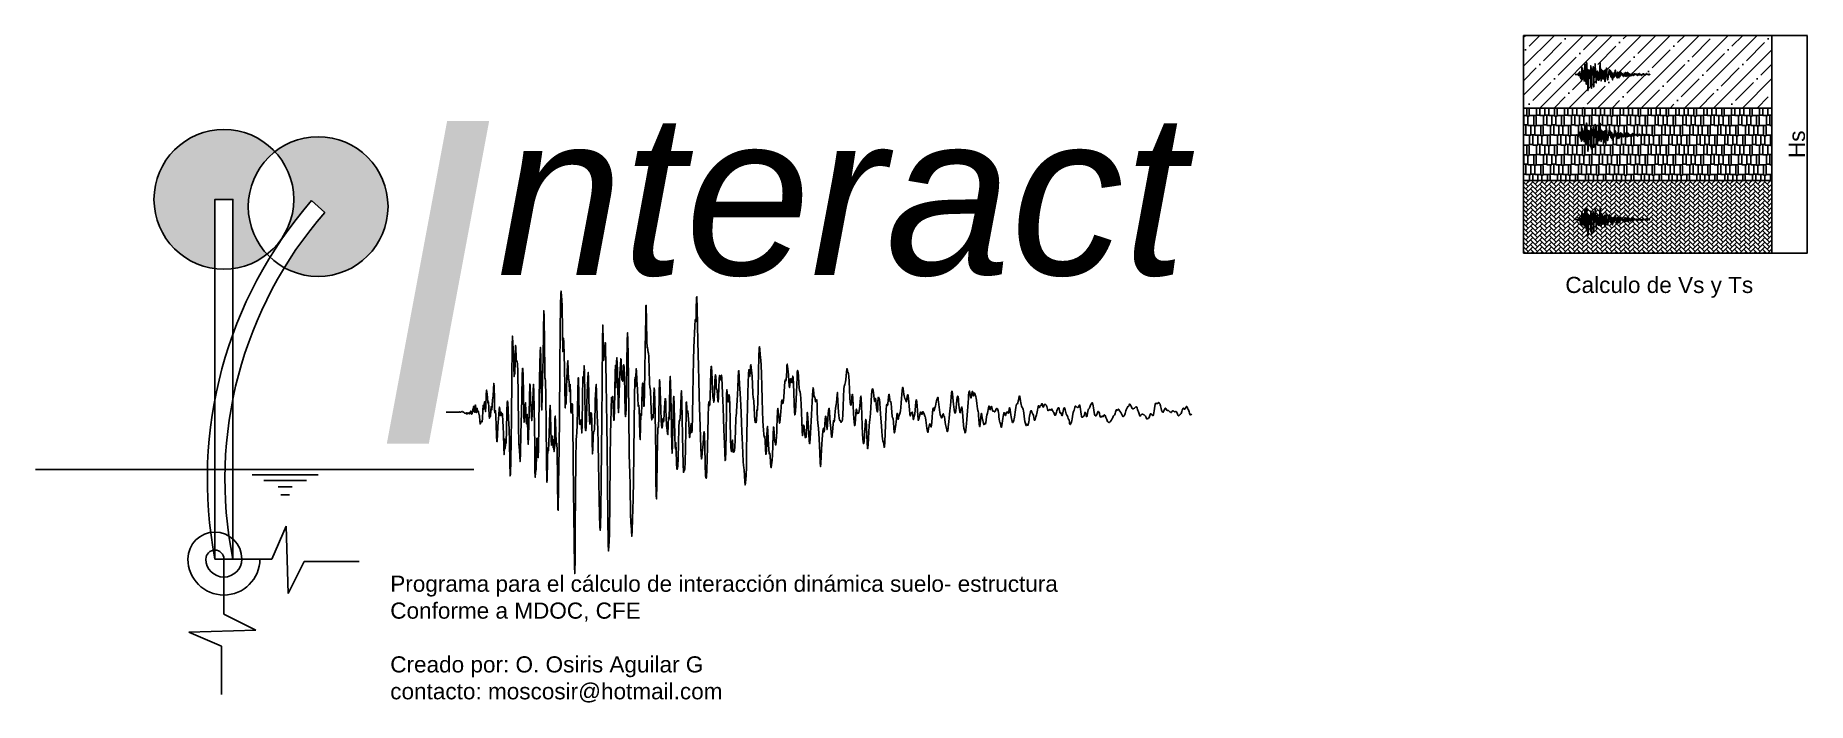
# Model space of a CAD drawing. Header units: millimetres. Extents: x 2012 to 5063, y 2025 to 4455.
# Drawn here: x 2012 to 2562, y 2025 to 2232 of the extents above.
import ezdxf

# ---------------------------------------------------------------- set-up
doc = ezdxf.new("R2010")
doc.units = ezdxf.units.MM
doc.styles.add('oso', font='arial.ttf', dxfattribs={"height": 50})
doc.styles.add('oso2', font='arial.ttf', dxfattribs={"height": 50})
doc.styles.add('style1', font='arial.ttf', dxfattribs={"height": 5})
doc.dimstyles.new('oso', dxfattribs={"dimtxt": 5, "dimasz": 0.1, "dimexe": 0.1, "dimexo": 0.625, "dimtad": 1, "dimtxsty": 'style1', "dimcen": 0.1, "dimadec": 0, "dimazin": 0, "dimtfac": 1, "dimtmove": 0, "dimatfit": 3, "dimfxl": 1, "dimarcsym": 0})

msp = doc.modelspace()

# ---------------------------------------------------------------- texts
at = {"attachment_point": 1}
for s, width, gutter_width, insert, char_height, style in [('{\\fArial|b0|i1|c0|p34;\\H2x;I}', 2.77254, 250, (2115.67, 2205.04), 50, 'oso'), ('\\pxt0.12016;{\\fArial|b0|i1|c0|p34;nteract}', 14.71562, 500, (2155.435, 2207.345), 50, 'oso2'), ('Calculo de Vs y Ts', 220.79329, 250, (2486.431, 2156.736), 5, 'style1'), ('Programa para el cálculo de interacción dinámica suelo- estructura\\PConforme a MDOC, CFE\\P\\PCreado por: O. Osiris Aguilar G\\Pcontacto: moscosir@hotmail.com', 220.79329, 250, (2122.258, 2064.1), 5, 'style1')]:
    msp.add_mtext_dynamic_manual_height_columns(s, width=width, gutter_width=gutter_width, heights=[0], dxfattribs=dict(at, insert=insert, char_height=char_height, style=style))

# ---------------------------------------------------------------- blocks, each defined once
blk = doc.blocks.new('*D3')
at = {"color": 0, "lineweight": -2, "transparency": 16777216}
for p, q in [((2489.85, 2231.58), (2561.49, 2231.58)), ((2561.39, 2164.18), (2561.39, 2231.48)), ((2489.85, 2164.08), (2561.49, 2164.08))]:
    blk.add_line(p, q, dxfattribs=at)
at = {"color": 0, "transparency": 16777216}
for points in [[(2561.37, 2231.48), (2561.4, 2231.48), (2561.39, 2231.58)], [(2561.37, 2164.18), (2561.4, 2164.18), (2561.39, 2164.08)]]:
    blk.add_solid(points, dxfattribs=at)
at = {"layer": 'Defpoints', "color": 0, "transparency": 16777216}
for p in [(2489.23, 2231.58), (2561.39, 2231.58), (2489.23, 2164.08)]:
    blk.add_point(p, dxfattribs=at)
at = {"color": 0, "transparency": 16777216, "insert": (2558.22, 2197.83), "char_height": 5, "attachment_point": 5, "rotation": 90, "style": 'style1'}
blk.add_mtext('Hs', dxfattribs=at)

# ---------------------------------------------------------------- dimensions: what is measured, and where the dimension line sits
dim = msp.add_linear_dim(base=(2561.385, 2231.581), p1=(2489.225, 2164.083), p2=(2489.225, 2231.581), angle=90, text='Hs', dimstyle='oso')
dim.commit()
dim.dimension.update_dxf_attribs({"geometry": '*D3', "text_midpoint": (2558.219, 2197.832)})

# ---------------------------------------------------------------- hatches: boundary and pattern name
h = msp.add_hatch()
h.set_pattern_fill('ANSI35', color=0)
h.paths.add_polyline_path([(2550.456, 2231.581), (2473.49, 2231.581), (2473.49, 2209.082), (2550.456, 2209.082)])
h = msp.add_hatch()
h.set_pattern_fill('AR-RSHKE', color=0, scale=0.01)
h.paths.add_polyline_path([(2550.456, 2209.082), (2473.49, 2209.082), (2473.49, 2186.583), (2550.456, 2186.583)])
h = msp.add_hatch(color=5)
h.dxf.hatch_style = 1
h.paths.add_polyline_path([(2049.039, 2180.762, 0.3770442), (2067.921, 2159.282), (2067.921, 2180.762), (2073.474, 2180.762), (2073.474, 2159.282, 0.135258), (2084.084, 2163.736, -0.1901357), (2078.25, 2178.524, -0.2300538), (2086.521, 2195.55, 0.6804806)])
h.paths.add_polyline_path([(2121.567, 2178.524, 0.6259451), (2086.521, 2195.55, -0.1901357), (2092.356, 2180.762, -0.1518854), (2088.643, 2168.448, -0.0287019), (2097.88, 2180.379), (2101.937, 2176.669, 0.0421514), (2089.422, 2159.574, 0.5713079)])
h = msp.add_hatch()
h.set_pattern_fill('AR-HBONE', color=0, scale=0.01)
h.paths.add_polyline_path([(2550.456, 2186.583), (2473.49, 2186.583), (2473.49, 2164.083), (2550.456, 2164.083)])

# ---------------------------------------------------------------- linework, layer by layer
for p, q in [((2473.49, 2231.581), (2550.456, 2231.581)), ((2473.49, 2209.082), (2550.456, 2209.082)), ((2473.49, 2209.082), (2550.456, 2209.082)), ((2101.937, 2176.669), (2097.88, 2180.379))]:
    msp.add_line(p, q)
at = {"color": 1}
for p, q in [((2012.298, 2096.97), (2148.122, 2096.97)), ((2079.506, 2095.359), (2099.898, 2095.359)), ((2083.077, 2093.593), (2096.327, 2093.593)), ((2087.547, 2091.641), (2091.858, 2091.641)), ((2088.377, 2089.18), (2091.027, 2089.18))]:
    msp.add_line(p, q, dxfattribs=at)
at = {"color": 3}
for p, q in [((2085.608, 2069.244), (2090.042, 2079.426)), ((2090.042, 2079.426), (2090.653, 2058.603)), ((2070.697, 2069.244), (2085.608, 2069.244)), ((2070.697, 2052.169), (2070.697, 2069.244)), ((2073.474, 2069.244), (2073.574, 2069.244)), ((2090.653, 2058.603), (2095.586, 2068.532)), ((2095.586, 2068.532), (2112.661, 2068.532)), ((2080.626, 2047.236), (2070.697, 2052.169)), ((2059.803, 2046.626), (2080.626, 2047.236)), ((2069.985, 2042.191), (2059.803, 2046.626)), ((2069.985, 2027.28), (2069.985, 2042.191)), ((2069.985, 2030.057), (2069.985, 2030.157))]:
    msp.add_line(p, q, dxfattribs=at)
for points in [[(2473.49, 2231.581), (2550.456, 2231.581), (2550.456, 2209.082), (2473.49, 2209.082)], [(2473.49, 2209.082), (2550.456, 2209.082), (2550.456, 2186.583), (2473.49, 2186.583)], [(2473.49, 2186.583), (2550.456, 2186.583), (2550.456, 2164.083), (2473.49, 2164.083)], [(2067.921, 2069.244), (2073.474, 2069.244), (2073.474, 2180.762), (2067.921, 2180.762)]]:
    msp.add_lwpolyline(points, close=True)
at = {"color": 1}
for points in [[(2489.472, 2219.482), (2489.482, 2219.482), (2489.492, 2219.482), (2489.502, 2219.482), (2489.512, 2219.482), (2489.522, 2219.482), (2489.532, 2219.482), (2489.542, 2219.482), (2489.552, 2219.482), (2489.562, 2219.482), (2489.572, 2219.482), (2489.582, 2219.482), (2489.592, 2219.482), (2489.602, 2219.482), (2489.612, 2219.482), (2489.622, 2219.482), (2489.632, 2219.482), (2489.642, 2219.482), (2489.652, 2219.482), (2489.662, 2219.482), (2489.672, 2219.482), (2489.682, 2219.482), (2489.692, 2219.482), (2489.702, 2219.482), (2489.712, 2219.482), (2489.722, 2219.482), (2489.732, 2219.483), (2489.742, 2219.484), (2489.752, 2219.484), (2489.762, 2219.484), (2489.772, 2219.483), (2489.782, 2219.484), (2489.792, 2219.484), (2489.802, 2219.483), (2489.812, 2219.48), (2489.822, 2219.477), (2489.832, 2219.478), (2489.842, 2219.479), (2489.852, 2219.478), (2489.862, 2219.481), (2489.872, 2219.486), (2489.882, 2219.486), (2489.892, 2219.479), (2489.902, 2219.474), (2489.912, 2219.477), (2489.922, 2219.484), (2489.932, 2219.492), (2489.942, 2219.495), (2489.952, 2219.496), (2489.962, 2219.498), (2489.972, 2219.496), (2489.982, 2219.485), (2489.992, 2219.477), (2490.002, 2219.482), (2490.012, 2219.485), (2490.022, 2219.47), (2490.032, 2219.455), (2490.042, 2219.452), (2490.052, 2219.451), (2490.062, 2219.454), (2490.072, 2219.455), (2490.082, 2219.44), (2490.092, 2219.428), (2490.102, 2219.447), (2490.112, 2219.468), (2490.122, 2219.446), (2490.132, 2219.422), (2490.142, 2219.438), (2490.152, 2219.453), (2490.162, 2219.442), (2490.172, 2219.45), (2490.182, 2219.469), (2490.192, 2219.449), (2490.202, 2219.425), (2490.212, 2219.459), (2490.222, 2219.51), (2490.232, 2219.514), (2490.242, 2219.483), (2490.252, 2219.444), (2490.262, 2219.413), (2490.272, 2219.433), (2490.282, 2219.5), (2490.292, 2219.551), (2490.302, 2219.58), (2490.312, 2219.634), (2490.322, 2219.663), (2490.332, 2219.591), (2490.342, 2219.487), (2490.352, 2219.478), (2490.362, 2219.576), (2490.372, 2219.687), (2490.382, 2219.704), (2490.392, 2219.59), (2490.402, 2219.461), (2490.412, 2219.472), (2490.422, 2219.579), (2490.432, 2219.599), (2490.442, 2219.522), (2490.452, 2219.489), (2490.462, 2219.507), (2490.472, 2219.475), (2490.482, 2219.421), (2490.492, 2219.406), (2490.502, 2219.353), (2490.512, 2219.213), (2490.522, 2219.111), (2490.532, 2219.132), (2490.542, 2219.18), (2490.552, 2219.193), (2490.562, 2219.205), (2490.572, 2219.197), (2490.582, 2219.175), (2490.592, 2219.279), (2490.602, 2219.529), (2490.612, 2219.69), (2490.622, 2219.646), (2490.632, 2219.571), (2490.642, 2219.608), (2490.652, 2219.708), (2490.662, 2219.804), (2490.672, 2219.808), (2490.682, 2219.641), (2490.692, 2219.496), (2490.702, 2219.663), (2490.712, 2220.011), (2490.722, 2220.165), (2490.732, 2220.11), (2490.742, 2220.039), (2490.752, 2219.935), (2490.762, 2219.788), (2490.772, 2219.761), (2490.782, 2219.792), (2490.792, 2219.627), (2490.802, 2219.362), (2490.812, 2219.291), (2490.822, 2219.35), (2490.832, 2219.338), (2490.842, 2219.358), (2490.852, 2219.527), (2490.862, 2219.648), (2490.872, 2219.589), (2490.882, 2219.551), (2490.892, 2219.69), (2490.902, 2219.861), (2490.912, 2219.921), (2490.922, 2219.991), (2490.932, 2220.197), (2490.942, 2220.375), (2490.952, 2220.262), (2490.962, 2219.883), (2490.972, 2219.546), (2490.982, 2219.457), (2490.992, 2219.523), (2491.002, 2219.528), (2491.012, 2219.361), (2491.022, 2219.062), (2491.032, 2218.753), (2491.042, 2218.563), (2491.052, 2218.579), (2491.062, 2218.783), (2491.072, 2219.029), (2491.082, 2219.177), (2491.092, 2219.265), (2491.102, 2219.404), (2491.112, 2219.569), (2491.122, 2219.64), (2491.132, 2219.57), (2491.142, 2219.434), (2491.152, 2219.373), (2491.162, 2219.438), (2491.172, 2219.484), (2491.182, 2219.412), (2491.192, 2219.375), (2491.202, 2219.444), (2491.212, 2219.404), (2491.222, 2219.203), (2491.232, 2219.026), (2491.242, 2218.795), (2491.252, 2218.382), (2491.262, 2218.166), (2491.272, 2218.414), (2491.282, 2218.644), (2491.292, 2218.496), (2491.302, 2218.359), (2491.312, 2218.466), (2491.322, 2218.512), (2491.332, 2218.54), (2491.342, 2218.923), (2491.352, 2219.492), (2491.362, 2219.792), (2491.372, 2219.828), (2491.382, 2219.765), (2491.392, 2219.554), (2491.402, 2219.274), (2491.412, 2219.119), (2491.422, 2218.966), (2491.432, 2218.549), (2491.442, 2217.935), (2491.452, 2217.502), (2491.462, 2217.551), (2491.472, 2218.001), (2491.482, 2218.577), (2491.492, 2219.343), (2491.502, 2220.491), (2491.512, 2221.551), (2491.522, 2221.836), (2491.532, 2221.598), (2491.542, 2221.477), (2491.552, 2221.328), (2491.562, 2220.879), (2491.572, 2220.582), (2491.582, 2220.664), (2491.592, 2220.685), (2491.602, 2220.669), (2491.612, 2221.065), (2491.622, 2221.551), (2491.632, 2221.499), (2491.642, 2221.156), (2491.652, 2221.044), (2491.662, 2221.065), (2491.672, 2221.03), (2491.682, 2220.99), (2491.692, 2220.726), (2491.702, 2219.974), (2491.712, 2219.058), (2491.722, 2218.517), (2491.732, 2218.389), (2491.742, 2218.315), (2491.752, 2218.091), (2491.762, 2217.948), (2491.772, 2218.228), (2491.782, 2218.783), (2491.792, 2219.168), (2491.802, 2219.444), (2491.812, 2219.977), (2491.822, 2220.583), (2491.832, 2220.842), (2491.842, 2220.823), (2491.852, 2220.621), (2491.862, 2220.048), (2491.872, 2219.361), (2491.882, 2219.169), (2491.892, 2219.395), (2491.902, 2219.514), (2491.912, 2219.542), (2491.922, 2219.707), (2491.932, 2219.772), (2491.942, 2219.521), (2491.952, 2219.208), (2491.962, 2219.116), (2491.972, 2219.253), (2491.982, 2219.411), (2491.992, 2219.252), (2492.002, 2218.76), (2492.012, 2218.481), (2492.022, 2218.729), (2492.032, 2219.124), (2492.042, 2219.437), (2492.052, 2219.902), (2492.062, 2220.356), (2492.072, 2220.308), (2492.082, 2219.928), (2492.092, 2219.723), (2492.102, 2219.602), (2492.112, 2219.335), (2492.122, 2219.217), (2492.132, 2219.427), (2492.142, 2219.653), (2492.152, 2219.825), (2492.162, 2220.141), (2492.172, 2220.348), (2492.182, 2220.086), (2492.192, 2219.568), (2492.202, 2219.055), (2492.212, 2218.39), (2492.222, 2217.692), (2492.232, 2217.457), (2492.242, 2217.612), (2492.252, 2217.66), (2492.262, 2217.715), (2492.272, 2218.165), (2492.282, 2218.67), (2492.292, 2218.671), (2492.302, 2218.331), (2492.312, 2218.093), (2492.322, 2218.07), (2492.332, 2218.353), (2492.342, 2219.055), (2492.352, 2219.898), (2492.362, 2220.508), (2492.372, 2220.948), (2492.382, 2221.348), (2492.392, 2221.487), (2492.402, 2221.135), (2492.412, 2220.411), (2492.422, 2219.719), (2492.432, 2219.545), (2492.442, 2220), (2492.452, 2220.558), (2492.462, 2220.817), (2492.472, 2221.164), (2492.482, 2221.958), (2492.492, 2222.629), (2492.502, 2222.441), (2492.512, 2221.582), (2492.522, 2220.816), (2492.532, 2220.527), (2492.542, 2220.53), (2492.552, 2220.441), (2492.562, 2219.976), (2492.572, 2219.087), (2492.582, 2218.021), (2492.592, 2217.308), (2492.602, 2217.381), (2492.612, 2217.991), (2492.622, 2218.383), (2492.632, 2218.321), (2492.642, 2218.285), (2492.652, 2218.533), (2492.662, 2218.831), (2492.672, 2219.126), (2492.682, 2219.509), (2492.692, 2219.694), (2492.702, 2219.417), (2492.712, 2218.947), (2492.722, 2218.619), (2492.732, 2218.454), (2492.742, 2218.473), (2492.752, 2218.666), (2492.762, 2218.742), (2492.772, 2218.547), (2492.782, 2218.376), (2492.792, 2218.388), (2492.802, 2218.353), (2492.812, 2218.26), (2492.822, 2218.426), (2492.832, 2218.88), (2492.842, 2219.266), (2492.852, 2219.36), (2492.862, 2219.2), (2492.872, 2218.875), (2492.882, 2218.538), (2492.892, 2218.43), (2492.902, 2218.518), (2492.912, 2218.285), (2492.922, 2217.396), (2492.932, 2216.471), (2492.942, 2216.438), (2492.952, 2217.181), (2492.962, 2217.837), (2492.972, 2218.342), (2492.982, 2219.361), (2492.992, 2220.84), (2493.002, 2222.048), (2493.012, 2222.762), (2493.022, 2223.171), (2493.032, 2223.234), (2493.042, 2223.066), (2493.052, 2222.987), (2493.062, 2222.758), (2493.072, 2222.019), (2493.082, 2221.356), (2493.092, 2221.443), (2493.102, 2221.777), (2493.112, 2221.643), (2493.122, 2221.251), (2493.132, 2220.863), (2493.142, 2220.265), (2493.152, 2219.681), (2493.162, 2219.612), (2493.172, 2219.78), (2493.182, 2219.723), (2493.192, 2219.768), (2493.202, 2220.193), (2493.212, 2220.569), (2493.222, 2220.728), (2493.232, 2220.959), (2493.242, 2221.077), (2493.252, 2220.781), (2493.262, 2220.485), (2493.272, 2220.499), (2493.282, 2220.401), (2493.292, 2220.121), (2493.302, 2220.162), (2493.312, 2220.346), (2493.322, 2220.033), (2493.332, 2219.504), (2493.342, 2219.453), (2493.352, 2219.685), (2493.362, 2219.73), (2493.372, 2219.74), (2493.382, 2219.714), (2493.392, 2219.127), (2493.402, 2218.005), (2493.412, 2217.022), (2493.422, 2216.314), (2493.432, 2215.485), (2493.442, 2214.681), (2493.452, 2214.476), (2493.462, 2214.969), (2493.472, 2215.861), (2493.482, 2216.958), (2493.492, 2218.008), (2493.502, 2218.615), (2493.512, 2218.75), (2493.522, 2218.824), (2493.532, 2219.112), (2493.542, 2219.568), (2493.552, 2220.104), (2493.562, 2220.549), (2493.572, 2220.544), (2493.582, 2220.004), (2493.592, 2219.385), (2493.602, 2219.112), (2493.612, 2219.094), (2493.622, 2219.088), (2493.632, 2219.111), (2493.642, 2219.22), (2493.652, 2219.243), (2493.662, 2219.032), (2493.672, 2218.83), (2493.682, 2219.113), (2493.692, 2219.915), (2493.702, 2220.573), (2493.712, 2220.583), (2493.722, 2220.38), (2493.732, 2220.589), (2493.742, 2220.923), (2493.752, 2220.706), (2493.762, 2220.005), (2493.772, 2219.383), (2493.782, 2219.051), (2493.792, 2218.907), (2493.802, 2218.903), (2493.812, 2219.031), (2493.822, 2219.301), (2493.832, 2219.71), (2493.842, 2220.085), (2493.852, 2220.305), (2493.862, 2220.519), (2493.872, 2220.71), (2493.882, 2220.533), (2493.892, 2219.978), (2493.902, 2219.485), (2493.912, 2219.233), (2493.922, 2219.104), (2493.932, 2219.156), (2493.942, 2219.366), (2493.952, 2219.467), (2493.962, 2219.447), (2493.972, 2219.439), (2493.982, 2219.191), (2493.992, 2218.588), (2494.002, 2218.186), (2494.012, 2218.366), (2494.022, 2218.72), (2494.032, 2218.859), (2494.042, 2218.878), (2494.052, 2218.888), (2494.062, 2218.954), (2494.072, 2219.243), (2494.082, 2219.661), (2494.092, 2219.895), (2494.102, 2219.999), (2494.112, 2220.207), (2494.122, 2220.342), (2494.132, 2220.119), (2494.142, 2219.688), (2494.152, 2219.365), (2494.162, 2219.179), (2494.172, 2218.945), (2494.182, 2218.513), (2494.192, 2217.92), (2494.202, 2217.325), (2494.212, 2216.787), (2494.222, 2216.289), (2494.232, 2215.933), (2494.242, 2215.814), (2494.252, 2215.939), (2494.262, 2216.435), (2494.272, 2217.342), (2494.282, 2218.319), (2494.292, 2219.221), (2494.302, 2220.397), (2494.312, 2221.69), (2494.322, 2222.184), (2494.332, 2221.682), (2494.342, 2221.119), (2494.352, 2221.09), (2494.362, 2221.271), (2494.372, 2221.385), (2494.382, 2221.516), (2494.392, 2221.637), (2494.402, 2221.626), (2494.412, 2221.433), (2494.422, 2220.998), (2494.432, 2220.369), (2494.442, 2219.744), (2494.452, 2219.132), (2494.462, 2218.334), (2494.472, 2217.3), (2494.482, 2216.215), (2494.492, 2215.408), (2494.502, 2215.176), (2494.512, 2215.342), (2494.522, 2215.465), (2494.532, 2215.735), (2494.542, 2216.697), (2494.552, 2218.009), (2494.562, 2218.819), (2494.572, 2219.162), (2494.582, 2219.577), (2494.592, 2219.94), (2494.602, 2219.935), (2494.612, 2219.845), (2494.622, 2219.939), (2494.632, 2219.967), (2494.642, 2219.732), (2494.652, 2219.414), (2494.662, 2219.223), (2494.672, 2219.255), (2494.682, 2219.568), (2494.692, 2220.134), (2494.702, 2220.724), (2494.712, 2220.927), (2494.722, 2220.586), (2494.732, 2220.243), (2494.742, 2220.497), (2494.752, 2221.029), (2494.762, 2221.173), (2494.772, 2220.993), (2494.782, 2220.775), (2494.792, 2220.327), (2494.802, 2219.697), (2494.812, 2219.461), (2494.822, 2219.739), (2494.832, 2220.095), (2494.842, 2220.386), (2494.852, 2220.67), (2494.862, 2220.831), (2494.872, 2220.943), (2494.882, 2221.138), (2494.892, 2221.121), (2494.902, 2220.746), (2494.912, 2220.477), (2494.922, 2220.508), (2494.932, 2220.491), (2494.942, 2220.44), (2494.952, 2220.65), (2494.962, 2220.916), (2494.972, 2220.952), (2494.982, 2220.867), (2494.992, 2220.614), (2495.002, 2220.021), (2495.012, 2219.457), (2495.022, 2219.339), (2495.032, 2219.412), (2495.042, 2219.404), (2495.052, 2219.593), (2495.062, 2220.196), (2495.072, 2220.998), (2495.082, 2221.674), (2495.092, 2221.944), (2495.102, 2221.722), (2495.112, 2221.224), (2495.122, 2220.496), (2495.132, 2219.375), (2495.142, 2218.255), (2495.152, 2217.788), (2495.162, 2217.673), (2495.172, 2217.134), (2495.182, 2216.361), (2495.192, 2216.029), (2495.202, 2215.996), (2495.212, 2215.8), (2495.222, 2215.63), (2495.232, 2215.812), (2495.242, 2216.17), (2495.252, 2216.463), (2495.262, 2216.796), (2495.272, 2217.365), (2495.282, 2218.195), (2495.292, 2219.136), (2495.302, 2219.955), (2495.312, 2220.459), (2495.322, 2220.556), (2495.332, 2220.361), (2495.342, 2220.268), (2495.352, 2220.534), (2495.362, 2220.833), (2495.372, 2220.756), (2495.382, 2220.481), (2495.392, 2220.335), (2495.402, 2220.196), (2495.412, 2219.91), (2495.422, 2219.685), (2495.432, 2219.66), (2495.442, 2219.687), (2495.452, 2219.58), (2495.462, 2219.227), (2495.472, 2218.754), (2495.482, 2218.631), (2495.492, 2219.04), (2495.502, 2219.43), (2495.512, 2219.397), (2495.522, 2219.373), (2495.532, 2219.744), (2495.542, 2220.184), (2495.552, 2220.361), (2495.562, 2220.379), (2495.572, 2220.279), (2495.582, 2219.969), (2495.592, 2219.657), (2495.602, 2219.689), (2495.612, 2220.126), (2495.622, 2220.784), (2495.632, 2221.439), (2495.642, 2221.956), (2495.652, 2222.393), (2495.662, 2222.771), (2495.672, 2222.796), (2495.682, 2222.295), (2495.692, 2221.696), (2495.702, 2221.473), (2495.712, 2221.486), (2495.722, 2221.408), (2495.732, 2221.315), (2495.742, 2221.319), (2495.752, 2221.199), (2495.762, 2220.804), (2495.772, 2220.391), (2495.782, 2220.234), (2495.792, 2220.233), (2495.802, 2220.129), (2495.812, 2219.855), (2495.822, 2219.536), (2495.832, 2219.306), (2495.842, 2219.242), (2495.852, 2219.324), (2495.862, 2219.398), (2495.872, 2219.339), (2495.882, 2219.301), (2495.892, 2219.545), (2495.902, 2219.982), (2495.912, 2220.234), (2495.922, 2220.14), (2495.932, 2219.836), (2495.942, 2219.407), (2495.952, 2218.821), (2495.962, 2218.118), (2495.972, 2217.418), (2495.982, 2216.893), (2495.992, 2216.792), (2496.002, 2217.224), (2496.012, 2217.954), (2496.022, 2218.613), (2496.032, 2218.978), (2496.042, 2219.024), (2496.052, 2219.006), (2496.062, 2219.342), (2496.072, 2220.021), (2496.082, 2220.483), (2496.092, 2220.413), (2496.102, 2220.119), (2496.112, 2219.863), (2496.122, 2219.558), (2496.132, 2219.234), (2496.142, 2219.07), (2496.152, 2219.018), (2496.162, 2218.986), (2496.172, 2219.081), (2496.182, 2219.261), (2496.192, 2219.28), (2496.202, 2219.175), (2496.212, 2219.225), (2496.222, 2219.437), (2496.232, 2219.626), (2496.242, 2219.774), (2496.252, 2219.898), (2496.262, 2219.902), (2496.272, 2219.777), (2496.282, 2219.581), (2496.292, 2219.318), (2496.302, 2219.075), (2496.312, 2218.983), (2496.322, 2218.934), (2496.332, 2218.793), (2496.342, 2218.785), (2496.352, 2219.074), (2496.362, 2219.326), (2496.372, 2219.273), (2496.382, 2219.273), (2496.392, 2219.713), (2496.402, 2220.326), (2496.412, 2220.591), (2496.422, 2220.404), (2496.432, 2220.003), (2496.442, 2219.525), (2496.452, 2218.955), (2496.462, 2218.418), (2496.472, 2218.206), (2496.482, 2218.463), (2496.492, 2219.002), (2496.502, 2219.54), (2496.512, 2219.902), (2496.522, 2219.973), (2496.532, 2219.704), (2496.542, 2219.221), (2496.552, 2218.735), (2496.562, 2218.409), (2496.572, 2218.342), (2496.582, 2218.48), (2496.592, 2218.532), (2496.602, 2218.282), (2496.612, 2217.907), (2496.622, 2217.709), (2496.632, 2217.707), (2496.642, 2217.743), (2496.652, 2217.812), (2496.662, 2218.054), (2496.672, 2218.507), (2496.682, 2218.979), (2496.692, 2219.22), (2496.702, 2219.226), (2496.712, 2219.22), (2496.722, 2219.315), (2496.732, 2219.465), (2496.742, 2219.703), (2496.752, 2220.024), (2496.762, 2220.145), (2496.772, 2219.833), (2496.782, 2219.273), (2496.792, 2218.756), (2496.802, 2218.295), (2496.812, 2217.864), (2496.822, 2217.619), (2496.832, 2217.618), (2496.842, 2217.678), (2496.852, 2217.673), (2496.862, 2217.714), (2496.872, 2217.942), (2496.882, 2218.365), (2496.892, 2218.903), (2496.902, 2219.441), (2496.912, 2219.791), (2496.922, 2219.797), (2496.932, 2219.582), (2496.942, 2219.459), (2496.952, 2219.511), (2496.962, 2219.517), (2496.972, 2219.383), (2496.982, 2219.254), (2496.992, 2219.136), (2497.002, 2218.906), (2497.012, 2218.692), (2497.022, 2218.712), (2497.032, 2218.869), (2497.042, 2218.966), (2497.052, 2219.044), (2497.062, 2219.123), (2497.072, 2219.038), (2497.082, 2218.849), (2497.092, 2218.917), (2497.102, 2219.383), (2497.112, 2220.013), (2497.122, 2220.596), (2497.132, 2221.094), (2497.142, 2221.47), (2497.152, 2221.71), (2497.162, 2221.917), (2497.172, 2222.16), (2497.182, 2222.345), (2497.192, 2222.356), (2497.202, 2222.276), (2497.212, 2222.348), (2497.222, 2222.675), (2497.232, 2223.026), (2497.242, 2223.06), (2497.252, 2222.705), (2497.262, 2222.173), (2497.272, 2221.681), (2497.282, 2221.281), (2497.292, 2220.9), (2497.302, 2220.461), (2497.312, 2219.997), (2497.322, 2219.618), (2497.332, 2219.333), (2497.342, 2219.038), (2497.352, 2218.699), (2497.362, 2218.385), (2497.372, 2218.148), (2497.382, 2218.028), (2497.392, 2218.07), (2497.402, 2218.209), (2497.412, 2218.31), (2497.422, 2218.375), (2497.432, 2218.513), (2497.442, 2218.699), (2497.452, 2218.83), (2497.462, 2218.881), (2497.472, 2218.787), (2497.482, 2218.417), (2497.492, 2217.871), (2497.502, 2217.504), (2497.512, 2217.445), (2497.522, 2217.468), (2497.532, 2217.426), (2497.542, 2217.464), (2497.552, 2217.69), (2497.562, 2218.019), (2497.572, 2218.391), (2497.582, 2218.845), (2497.592, 2219.335), (2497.602, 2219.688), (2497.612, 2219.802), (2497.622, 2219.749), (2497.632, 2219.68), (2497.642, 2219.726), (2497.652, 2219.966), (2497.662, 2220.361), (2497.672, 2220.73), (2497.682, 2220.903), (2497.692, 2220.878), (2497.702, 2220.732), (2497.712, 2220.481), (2497.722, 2220.173), (2497.732, 2219.965), (2497.742, 2219.907), (2497.752, 2219.859), (2497.762, 2219.787), (2497.772, 2219.865), (2497.782, 2220.146), (2497.792, 2220.433), (2497.802, 2220.589), (2497.812, 2220.641), (2497.822, 2220.59), (2497.832, 2220.415), (2497.842, 2220.233), (2497.852, 2220.177), (2497.862, 2220.196), (2497.872, 2220.146), (2497.882, 2219.995), (2497.892, 2219.834), (2497.902, 2219.792), (2497.912, 2219.945), (2497.922, 2220.235), (2497.932, 2220.501), (2497.942, 2220.622), (2497.952, 2220.591), (2497.962, 2220.504), (2497.972, 2220.476), (2497.982, 2220.538), (2497.992, 2220.616), (2498.002, 2220.631), (2498.012, 2220.535), (2498.022, 2220.318), (2498.032, 2220.056), (2498.042, 2219.838), (2498.052, 2219.612), (2498.062, 2219.285), (2498.072, 2218.946), (2498.082, 2218.719), (2498.092, 2218.513), (2498.102, 2218.219), (2498.112, 2217.979), (2498.122, 2217.992), (2498.132, 2218.296), (2498.142, 2218.846), (2498.152, 2219.513), (2498.162, 2220.022), (2498.172, 2220.18), (2498.182, 2220.085), (2498.192, 2219.92), (2498.202, 2219.792), (2498.212, 2219.796), (2498.222, 2219.927), (2498.232, 2220.027), (2498.242, 2220.013), (2498.252, 2219.936), (2498.262, 2219.707), (2498.272, 2219.209), (2498.282, 2218.664), (2498.292, 2218.381), (2498.302, 2218.302), (2498.312, 2218.26), (2498.322, 2218.342), (2498.332, 2218.555), (2498.342, 2218.621), (2498.352, 2218.439), (2498.362, 2218.26), (2498.372, 2218.233), (2498.382, 2218.247), (2498.392, 2218.248), (2498.402, 2218.295), (2498.412, 2218.408), (2498.422, 2218.611), (2498.432, 2218.936), (2498.442, 2219.261), (2498.452, 2219.406), (2498.462, 2219.422), (2498.472, 2219.502), (2498.482, 2219.679), (2498.492, 2219.854), (2498.502, 2220.016), (2498.512, 2220.242), (2498.522, 2220.533), (2498.532, 2220.758), (2498.542, 2220.769), (2498.552, 2220.576), (2498.562, 2220.353), (2498.572, 2220.204), (2498.582, 2220.068), (2498.592, 2219.888), (2498.602, 2219.693), (2498.612, 2219.461), (2498.622, 2219.159), (2498.632, 2218.87), (2498.642, 2218.67), (2498.652, 2218.471), (2498.662, 2218.2), (2498.672, 2217.954), (2498.682, 2217.827), (2498.692, 2217.767), (2498.702, 2217.678), (2498.712, 2217.515), (2498.722, 2217.321), (2498.732, 2217.222), (2498.742, 2217.284), (2498.752, 2217.401), (2498.762, 2217.52), (2498.772, 2217.797), (2498.782, 2218.289), (2498.792, 2218.807), (2498.802, 2219.231), (2498.812, 2219.647), (2498.822, 2220.069), (2498.832, 2220.404), (2498.842, 2220.646), (2498.852, 2220.8), (2498.862, 2220.782), (2498.872, 2220.633), (2498.882, 2220.587), (2498.892, 2220.734), (2498.902, 2220.909), (2498.912, 2220.953), (2498.922, 2220.876), (2498.932, 2220.773), (2498.942, 2220.697), (2498.952, 2220.585), (2498.962, 2220.349), (2498.972, 2220.069), (2498.982, 2219.923), (2498.992, 2219.899), (2499.002, 2219.816), (2499.012, 2219.613), (2499.022, 2219.392), (2499.032, 2219.235), (2499.042, 2219.169), (2499.052, 2219.172), (2499.062, 2219.167), (2499.072, 2219.154), (2499.082, 2219.244), (2499.092, 2219.438), (2499.102, 2219.556), (2499.112, 2219.537), (2499.122, 2219.559), (2499.132, 2219.792), (2499.142, 2220.225), (2499.152, 2220.743), (2499.162, 2221.2), (2499.172, 2221.466), (2499.182, 2221.515), (2499.192, 2221.421), (2499.202, 2221.282), (2499.212, 2221.172), (2499.222, 2221.087), (2499.232, 2220.938), (2499.242, 2220.656), (2499.252, 2220.284), (2499.262, 2219.888), (2499.272, 2219.512), (2499.282, 2219.219), (2499.292, 2219.049), (2499.302, 2218.928), (2499.312, 2218.792), (2499.322, 2218.713), (2499.332, 2218.736), (2499.342, 2218.737), (2499.352, 2218.58), (2499.362, 2218.329), (2499.372, 2218.169), (2499.382, 2218.179), (2499.392, 2218.303), (2499.402, 2218.487), (2499.412, 2218.733), (2499.422, 2218.97), (2499.432, 2219.039), (2499.442, 2218.887), (2499.452, 2218.656), (2499.462, 2218.474), (2499.472, 2218.326), (2499.482, 2218.205), (2499.492, 2218.176), (2499.502, 2218.2), (2499.512, 2218.127), (2499.522, 2217.928), (2499.532, 2217.768), (2499.542, 2217.761), (2499.552, 2217.842), (2499.562, 2217.915), (2499.572, 2217.995), (2499.582, 2218.157), (2499.592, 2218.438), (2499.602, 2218.78), (2499.612, 2219.021), (2499.622, 2219.013), (2499.632, 2218.803), (2499.642, 2218.611), (2499.652, 2218.557), (2499.662, 2218.545), (2499.672, 2218.484), (2499.682, 2218.46), (2499.692, 2218.571), (2499.702, 2218.74), (2499.712, 2218.87), (2499.722, 2219.016), (2499.732, 2219.26), (2499.742, 2219.512), (2499.752, 2219.603), (2499.762, 2219.524), (2499.772, 2219.413), (2499.782, 2219.332), (2499.792, 2219.231), (2499.802, 2219.135), (2499.812, 2219.152), (2499.822, 2219.277), (2499.832, 2219.392), (2499.842, 2219.486), (2499.852, 2219.637), (2499.862, 2219.805), (2499.872, 2219.859), (2499.882, 2219.803), (2499.892, 2219.751), (2499.902, 2219.75), (2499.912, 2219.78), (2499.922, 2219.842), (2499.932, 2219.952), (2499.942, 2220.106), (2499.952, 2220.282), (2499.962, 2220.426), (2499.972, 2220.476), (2499.982, 2220.454), (2499.992, 2220.446), (2500.002, 2220.497), (2500.012, 2220.611), (2500.022, 2220.774), (2500.032, 2220.923), (2500.042, 2220.969), (2500.052, 2220.906), (2500.062, 2220.816), (2500.072, 2220.74), (2500.082, 2220.628), (2500.092, 2220.454), (2500.102, 2220.293), (2500.112, 2220.244), (2500.122, 2220.316), (2500.132, 2220.421), (2500.142, 2220.49), (2500.152, 2220.522), (2500.162, 2220.513), (2500.172, 2220.45), (2500.182, 2220.39), (2500.192, 2220.425), (2500.202, 2220.535), (2500.212, 2220.598), (2500.222, 2220.54), (2500.232, 2220.361), (2500.242, 2220.076), (2500.252, 2219.746), (2500.262, 2219.493), (2500.272, 2219.395), (2500.282, 2219.419), (2500.292, 2219.516), (2500.302, 2219.675), (2500.312, 2219.878), (2500.322, 2220.096), (2500.332, 2220.326), (2500.342, 2220.555), (2500.352, 2220.718), (2500.362, 2220.774), (2500.372, 2220.764), (2500.382, 2220.716), (2500.392, 2220.589), (2500.402, 2220.389), (2500.412, 2220.219), (2500.422, 2220.148), (2500.432, 2220.131), (2500.442, 2220.102), (2500.452, 2220.032), (2500.462, 2219.908), (2500.472, 2219.722), (2500.482, 2219.48), (2500.492, 2219.189), (2500.502, 2218.901), (2500.512, 2218.747), (2500.522, 2218.81), (2500.532, 2218.98), (2500.542, 2219.084), (2500.552, 2219.082), (2500.562, 2219.025), (2500.572, 2218.922), (2500.582, 2218.791), (2500.592, 2218.701), (2500.602, 2218.685), (2500.612, 2218.697), (2500.622, 2218.726), (2500.632, 2218.842), (2500.642, 2219.076), (2500.652, 2219.335), (2500.662, 2219.475), (2500.672, 2219.437), (2500.682, 2219.296), (2500.692, 2219.145), (2500.702, 2218.992), (2500.712, 2218.801), (2500.722, 2218.607), (2500.732, 2218.503), (2500.742, 2218.534), (2500.752, 2218.664), (2500.762, 2218.837), (2500.772, 2219.016), (2500.782, 2219.198), (2500.792, 2219.395), (2500.802, 2219.605), (2500.812, 2219.807), (2500.822, 2219.994), (2500.832, 2220.155), (2500.842, 2220.236), (2500.852, 2220.181), (2500.862, 2220.046), (2500.872, 2219.964), (2500.882, 2219.965), (2500.892, 2219.956), (2500.902, 2219.882), (2500.912, 2219.807), (2500.922, 2219.798), (2500.932, 2219.837), (2500.942, 2219.868), (2500.952, 2219.842), (2500.962, 2219.714), (2500.972, 2219.492), (2500.982, 2219.271), (2500.992, 2219.139), (2501.002, 2219.069), (2501.012, 2218.969), (2501.022, 2218.814), (2501.032, 2218.639), (2501.042, 2218.447), (2501.052, 2218.197), (2501.062, 2217.93), (2501.072, 2217.792), (2501.082, 2217.878), (2501.092, 2218.105), (2501.102, 2218.327), (2501.112, 2218.494), (2501.122, 2218.634), (2501.132, 2218.763), (2501.142, 2218.88), (2501.152, 2218.967), (2501.162, 2218.978), (2501.172, 2218.913), (2501.182, 2218.868), (2501.192, 2218.94), (2501.202, 2219.099), (2501.212, 2219.255), (2501.222, 2219.353), (2501.232, 2219.361), (2501.242, 2219.268), (2501.252, 2219.124), (2501.262, 2219.003), (2501.272, 2218.938), (2501.282, 2218.957), (2501.292, 2219.084), (2501.302, 2219.273), (2501.312, 2219.429), (2501.322, 2219.527), (2501.332, 2219.595), (2501.342, 2219.602), (2501.352, 2219.489), (2501.362, 2219.301), (2501.372, 2219.152), (2501.382, 2219.073), (2501.392, 2218.986), (2501.402, 2218.844), (2501.412, 2218.717), (2501.422, 2218.697), (2501.432, 2218.772), (2501.442, 2218.873), (2501.452, 2218.986), (2501.462, 2219.122), (2501.472, 2219.216), (2501.482, 2219.208), (2501.492, 2219.174), (2501.502, 2219.234), (2501.512, 2219.375), (2501.522, 2219.505), (2501.532, 2219.597), (2501.542, 2219.67), (2501.552, 2219.721), (2501.562, 2219.776), (2501.572, 2219.888), (2501.582, 2220.03), (2501.592, 2220.094), (2501.602, 2220.022), (2501.612, 2219.849), (2501.622, 2219.648), (2501.632, 2219.482), (2501.642, 2219.374), (2501.652, 2219.298), (2501.662, 2219.24), (2501.672, 2219.218), (2501.682, 2219.219), (2501.692, 2219.197), (2501.702, 2219.163), (2501.712, 2219.166), (2501.722, 2219.197), (2501.732, 2219.205), (2501.742, 2219.202), (2501.752, 2219.25), (2501.762, 2219.397), (2501.772, 2219.654), (2501.782, 2219.963), (2501.792, 2220.197), (2501.802, 2220.288), (2501.812, 2220.305), (2501.822, 2220.335), (2501.832, 2220.379), (2501.842, 2220.423), (2501.852, 2220.495), (2501.862, 2220.606), (2501.872, 2220.728), (2501.882, 2220.816), (2501.892, 2220.83), (2501.902, 2220.774), (2501.912, 2220.724), (2501.922, 2220.722), (2501.932, 2220.718), (2501.942, 2220.668), (2501.952, 2220.582), (2501.962, 2220.429), (2501.972, 2220.181), (2501.982, 2219.927), (2501.992, 2219.781), (2502.002, 2219.727), (2502.012, 2219.695), (2502.022, 2219.705), (2502.032, 2219.798), (2502.042, 2219.931), (2502.052, 2220.03), (2502.062, 2220.038), (2502.072, 2219.911), (2502.082, 2219.679), (2502.092, 2219.45), (2502.102, 2219.293), (2502.112, 2219.179), (2502.122, 2219.087), (2502.132, 2219.057), (2502.142, 2219.122), (2502.152, 2219.261), (2502.162, 2219.425), (2502.172, 2219.55), (2502.182, 2219.578), (2502.192, 2219.519), (2502.202, 2219.452), (2502.212, 2219.429), (2502.222, 2219.44), (2502.232, 2219.451), (2502.242, 2219.449), (2502.252, 2219.448), (2502.262, 2219.472), (2502.272, 2219.523), (2502.282, 2219.59), (2502.292, 2219.679), (2502.302, 2219.802), (2502.312, 2219.926), (2502.322, 2219.978), (2502.332, 2219.904), (2502.342, 2219.694), (2502.352, 2219.384), (2502.362, 2219.058), (2502.372, 2218.805), (2502.382, 2218.65), (2502.392, 2218.558), (2502.402, 2218.505), (2502.412, 2218.508), (2502.422, 2218.584), (2502.432, 2218.731), (2502.442, 2218.918), (2502.452, 2219.092), (2502.462, 2219.211), (2502.472, 2219.257), (2502.482, 2219.207), (2502.492, 2219.032), (2502.502, 2218.766), (2502.512, 2218.522), (2502.522, 2218.383), (2502.532, 2218.345), (2502.542, 2218.379), (2502.552, 2218.486), (2502.562, 2218.664), (2502.572, 2218.873), (2502.582, 2219.052), (2502.592, 2219.167), (2502.602, 2219.24), (2502.612, 2219.325), (2502.622, 2219.448), (2502.632, 2219.614), (2502.642, 2219.817), (2502.652, 2220.013), (2502.662, 2220.136), (2502.672, 2220.18), (2502.682, 2220.199), (2502.692, 2220.206), (2502.702, 2220.164), (2502.712, 2220.078), (2502.722, 2219.989), (2502.732, 2219.9), (2502.742, 2219.82), (2502.752, 2219.807), (2502.762, 2219.871), (2502.772, 2219.913), (2502.782, 2219.85), (2502.792, 2219.725), (2502.802, 2219.625), (2502.812, 2219.556), (2502.822, 2219.495), (2502.832, 2219.485), (2502.842, 2219.596), (2502.852, 2219.786), (2502.862, 2219.922), (2502.872, 2219.945), (2502.882, 2219.923), (2502.892, 2219.91), (2502.902, 2219.871), (2502.912, 2219.762), (2502.922, 2219.597), (2502.932, 2219.429), (2502.942, 2219.295), (2502.952, 2219.183), (2502.962, 2219.051), (2502.972, 2218.892), (2502.982, 2218.75), (2502.992, 2218.652), (2503.002, 2218.588), (2503.012, 2218.557), (2503.022, 2218.542), (2503.032, 2218.483), (2503.042, 2218.391), (2503.052, 2218.392), (2503.062, 2218.557), (2503.072, 2218.815), (2503.082, 2219.082), (2503.092, 2219.342), (2503.102, 2219.564), (2503.112, 2219.688), (2503.122, 2219.719), (2503.132, 2219.712), (2503.142, 2219.699), (2503.152, 2219.699), (2503.162, 2219.744), (2503.172, 2219.845), (2503.182, 2219.96), (2503.192, 2220.034), (2503.202, 2220.033), (2503.212, 2219.96), (2503.222, 2219.863), (2503.232, 2219.8), (2503.242, 2219.794), (2503.252, 2219.802), (2503.262, 2219.753), (2503.272, 2219.624), (2503.282, 2219.471), (2503.292, 2219.36), (2503.302, 2219.308), (2503.312, 2219.295), (2503.322, 2219.269), (2503.332, 2219.168), (2503.342, 2218.997), (2503.352, 2218.858), (2503.362, 2218.835), (2503.372, 2218.894), (2503.382, 2218.962), (2503.392, 2219.024), (2503.402, 2219.095), (2503.412, 2219.178), (2503.422, 2219.275), (2503.432, 2219.379), (2503.442, 2219.446), (2503.452, 2219.434), (2503.462, 2219.361), (2503.472, 2219.286), (2503.482, 2219.262), (2503.492, 2219.298), (2503.502, 2219.351), (2503.512, 2219.386), (2503.522, 2219.412), (2503.532, 2219.444), (2503.542, 2219.473), (2503.552, 2219.518), (2503.562, 2219.62), (2503.572, 2219.766), (2503.582, 2219.904), (2503.592, 2220.026), (2503.602, 2220.148), (2503.612, 2220.238), (2503.622, 2220.255), (2503.632, 2220.201), (2503.642, 2220.118), (2503.652, 2220.04), (2503.662, 2219.982), (2503.672, 2219.941), (2503.682, 2219.908), (2503.692, 2219.892), (2503.702, 2219.885), (2503.712, 2219.854), (2503.722, 2219.804), (2503.732, 2219.802), (2503.742, 2219.881), (2503.752, 2219.974), (2503.762, 2220.015), (2503.772, 2220.018), (2503.782, 2220.019), (2503.792, 2219.99), (2503.802, 2219.904), (2503.812, 2219.787), (2503.822, 2219.671), (2503.832, 2219.548), (2503.842, 2219.428), (2503.852, 2219.361), (2503.862, 2219.371), (2503.872, 2219.419), (2503.882, 2219.455), (2503.892, 2219.466), (2503.902, 2219.471), (2503.912, 2219.481), (2503.922, 2219.464), (2503.932, 2219.384), (2503.942, 2219.281), (2503.952, 2219.248), (2503.962, 2219.3), (2503.972, 2219.353), (2503.982, 2219.376), (2503.992, 2219.427), (2504.002, 2219.542), (2504.012, 2219.679), (2504.022, 2219.793), (2504.032, 2219.862), (2504.042, 2219.861), (2504.052, 2219.792), (2504.062, 2219.679), (2504.072, 2219.536), (2504.082, 2219.379), (2504.092, 2219.262), (2504.102, 2219.223), (2504.112, 2219.241), (2504.122, 2219.273), (2504.132, 2219.306), (2504.142, 2219.345), (2504.152, 2219.396), (2504.162, 2219.449), (2504.172, 2219.482), (2504.182, 2219.478), (2504.192, 2219.449), (2504.202, 2219.422), (2504.212, 2219.412), (2504.222, 2219.434), (2504.232, 2219.478), (2504.242, 2219.499), (2504.252, 2219.48), (2504.262, 2219.455), (2504.272, 2219.444), (2504.282, 2219.422), (2504.292, 2219.383), (2504.302, 2219.356), (2504.312, 2219.344), (2504.322, 2219.308), (2504.332, 2219.235), (2504.342, 2219.148), (2504.352, 2219.062), (2504.362, 2218.983), (2504.372, 2218.919), (2504.382, 2218.879), (2504.392, 2218.857), (2504.402, 2218.858), (2504.412, 2218.895), (2504.422, 2218.959), (2504.432, 2219.018), (2504.442, 2219.059), (2504.452, 2219.094), (2504.462, 2219.122), (2504.472, 2219.112), (2504.482, 2219.064), (2504.492, 2219.022), (2504.502, 2219.022), (2504.512, 2219.072), (2504.522, 2219.175), (2504.532, 2219.323), (2504.542, 2219.473), (2504.552, 2219.576), (2504.562, 2219.613), (2504.572, 2219.589), (2504.582, 2219.535), (2504.592, 2219.516), (2504.602, 2219.56), (2504.612, 2219.618), (2504.622, 2219.645), (2504.632, 2219.669), (2504.642, 2219.725), (2504.652, 2219.793), (2504.662, 2219.835), (2504.672, 2219.861), (2504.682, 2219.896), (2504.692, 2219.932), (2504.702, 2219.941), (2504.712, 2219.916), (2504.722, 2219.866), (2504.732, 2219.799), (2504.742, 2219.719), (2504.752, 2219.636), (2504.762, 2219.55), (2504.772, 2219.467), (2504.782, 2219.407), (2504.792, 2219.381), (2504.802, 2219.363), (2504.812, 2219.331), (2504.822, 2219.303), (2504.832, 2219.301), (2504.842, 2219.319), (2504.852, 2219.359), (2504.862, 2219.413), (2504.872, 2219.433), (2504.882, 2219.397), (2504.892, 2219.36), (2504.902, 2219.356), (2504.912, 2219.332), (2504.922, 2219.25), (2504.932, 2219.158), (2504.942, 2219.097), (2504.952, 2219.052), (2504.962, 2219.012), (2504.972, 2218.975), (2504.982, 2218.928), (2504.992, 2218.88), (2505.002, 2218.874), (2505.012, 2218.916), (2505.022, 2218.971), (2505.032, 2219.028), (2505.042, 2219.101), (2505.052, 2219.189), (2505.062, 2219.292), (2505.072, 2219.41), (2505.082, 2219.52), (2505.092, 2219.603), (2505.102, 2219.689), (2505.112, 2219.815), (2505.122, 2219.961), (2505.132, 2220.076), (2505.142, 2220.135), (2505.152, 2220.125), (2505.162, 2220.049), (2505.172, 2219.935), (2505.182, 2219.822), (2505.192, 2219.727), (2505.202, 2219.643), (2505.212, 2219.561), (2505.222, 2219.493), (2505.232, 2219.453), (2505.242, 2219.446), (2505.252, 2219.465), (2505.262, 2219.521), (2505.272, 2219.621), (2505.282, 2219.745), (2505.292, 2219.858), (2505.302, 2219.936), (2505.312, 2219.971), (2505.322, 2219.973), (2505.332, 2219.95), (2505.342, 2219.896), (2505.352, 2219.807), (2505.362, 2219.705), (2505.372, 2219.619), (2505.382, 2219.548), (2505.392, 2219.486), (2505.402, 2219.46), (2505.412, 2219.485), (2505.422, 2219.54), (2505.432, 2219.597), (2505.442, 2219.638), (2505.452, 2219.64), (2505.462, 2219.582), (2505.472, 2219.477), (2505.482, 2219.35), (2505.492, 2219.207), (2505.502, 2219.073), (2505.512, 2218.985), (2505.522, 2218.949), (2505.532, 2218.922), (2505.542, 2218.875), (2505.552, 2218.838), (2505.562, 2218.854), (2505.572, 2218.925), (2505.582, 2219.021), (2505.592, 2219.131), (2505.602, 2219.256), (2505.612, 2219.391), (2505.622, 2219.523), (2505.632, 2219.649), (2505.642, 2219.776), (2505.652, 2219.901), (2505.662, 2220.01), (2505.672, 2220.091), (2505.682, 2220.133), (2505.692, 2220.133), (2505.702, 2220.091), (2505.712, 2220.02), (2505.722, 2219.951), (2505.732, 2219.919), (2505.742, 2219.934), (2505.752, 2219.986), (2505.762, 2220.058), (2505.772, 2220.12), (2505.782, 2220.128), (2505.792, 2220.075), (2505.802, 2220.009), (2505.812, 2219.982), (2505.822, 2220.001), (2505.832, 2220.044), (2505.842, 2220.076), (2505.852, 2220.066), (2505.862, 2220.022), (2505.872, 2219.984), (2505.882, 2219.958), (2505.892, 2219.913), (2505.902, 2219.839), (2505.912, 2219.753), (2505.922, 2219.667), (2505.932, 2219.587), (2505.942, 2219.529), (2505.952, 2219.496), (2505.962, 2219.457), (2505.972, 2219.38), (2505.982, 2219.258), (2505.992, 2219.126), (2506.002, 2219.039), (2506.012, 2219.035), (2506.022, 2219.103), (2506.032, 2219.209), (2506.042, 2219.327), (2506.052, 2219.42), (2506.062, 2219.442), (2506.072, 2219.387), (2506.082, 2219.307), (2506.092, 2219.254), (2506.102, 2219.225), (2506.112, 2219.185), (2506.122, 2219.128), (2506.132, 2219.088), (2506.142, 2219.093), (2506.152, 2219.12), (2506.162, 2219.129), (2506.172, 2219.115), (2506.182, 2219.111), (2506.192, 2219.153), (2506.202, 2219.24), (2506.212, 2219.331), (2506.222, 2219.389), (2506.232, 2219.42), (2506.242, 2219.454), (2506.252, 2219.503), (2506.262, 2219.561), (2506.272, 2219.621), (2506.282, 2219.666), (2506.292, 2219.674), (2506.302, 2219.652), (2506.312, 2219.62), (2506.322, 2219.584), (2506.332, 2219.555), (2506.342, 2219.569), (2506.352, 2219.624), (2506.362, 2219.666), (2506.372, 2219.659), (2506.382, 2219.622), (2506.392, 2219.582), (2506.402, 2219.54), (2506.412, 2219.511), (2506.422, 2219.508), (2506.432, 2219.519), (2506.442, 2219.515), (2506.452, 2219.497), (2506.462, 2219.486), (2506.472, 2219.492), (2506.482, 2219.507), (2506.492, 2219.526), (2506.502, 2219.554), (2506.512, 2219.581), (2506.522, 2219.594), (2506.532, 2219.593), (2506.542, 2219.59), (2506.552, 2219.581), (2506.562, 2219.556), (2506.572, 2219.517), (2506.582, 2219.47), (2506.592, 2219.411), (2506.602, 2219.338), (2506.612, 2219.261), (2506.622, 2219.198), (2506.632, 2219.164), (2506.642, 2219.149), (2506.652, 2219.118), (2506.662, 2219.057), (2506.672, 2219.009), (2506.682, 2219.015), (2506.692, 2219.067), (2506.702, 2219.136), (2506.712, 2219.209), (2506.722, 2219.279), (2506.732, 2219.342), (2506.742, 2219.402), (2506.752, 2219.451), (2506.762, 2219.468), (2506.772, 2219.45), (2506.782, 2219.419), (2506.792, 2219.39), (2506.802, 2219.377), (2506.812, 2219.395), (2506.822, 2219.434), (2506.832, 2219.466), (2506.842, 2219.483), (2506.852, 2219.494), (2506.862, 2219.492), (2506.872, 2219.471), (2506.882, 2219.45), (2506.892, 2219.447), (2506.902, 2219.464), (2506.912, 2219.507), (2506.922, 2219.572), (2506.932, 2219.622), (2506.942, 2219.613), (2506.952, 2219.55), (2506.962, 2219.467), (2506.972, 2219.396), (2506.982, 2219.339), (2506.992, 2219.286), (2507.002, 2219.233), (2507.012, 2219.188), (2507.022, 2219.161), (2507.032, 2219.155), (2507.042, 2219.169), (2507.052, 2219.199), (2507.062, 2219.233), (2507.072, 2219.269), (2507.082, 2219.325), (2507.092, 2219.401), (2507.102, 2219.483), (2507.112, 2219.557), (2507.122, 2219.627), (2507.132, 2219.687), (2507.142, 2219.723), (2507.152, 2219.733), (2507.162, 2219.732), (2507.172, 2219.741), (2507.182, 2219.774), (2507.192, 2219.819), (2507.202, 2219.856), (2507.212, 2219.885), (2507.222, 2219.923), (2507.232, 2219.963), (2507.242, 2219.982), (2507.252, 2219.961), (2507.262, 2219.904), (2507.272, 2219.831), (2507.282, 2219.765), (2507.292, 2219.714), (2507.302, 2219.673), (2507.312, 2219.642), (2507.322, 2219.623), (2507.332, 2219.61), (2507.342, 2219.593), (2507.352, 2219.566), (2507.362, 2219.522), (2507.372, 2219.451), (2507.382, 2219.355), (2507.392, 2219.26), (2507.402, 2219.191), (2507.412, 2219.157), (2507.422, 2219.132), (2507.432, 2219.095), (2507.442, 2219.064), (2507.452, 2219.068), (2507.462, 2219.098), (2507.472, 2219.111), (2507.482, 2219.092), (2507.492, 2219.072), (2507.502, 2219.084), (2507.512, 2219.128), (2507.522, 2219.183), (2507.532, 2219.238), (2507.542, 2219.297), (2507.552, 2219.356), (2507.562, 2219.406), (2507.572, 2219.446), (2507.582, 2219.49), (2507.592, 2219.526), (2507.602, 2219.532), (2507.612, 2219.507), (2507.622, 2219.478), (2507.632, 2219.454), (2507.642, 2219.436), (2507.652, 2219.423), (2507.662, 2219.409), (2507.672, 2219.376), (2507.682, 2219.319), (2507.692, 2219.262), (2507.702, 2219.229), (2507.712, 2219.228), (2507.722, 2219.257), (2507.732, 2219.299), (2507.742, 2219.338), (2507.752, 2219.367), (2507.762, 2219.396), (2507.772, 2219.435), (2507.782, 2219.486), (2507.792, 2219.543), (2507.802, 2219.599), (2507.812, 2219.65), (2507.822, 2219.681), (2507.832, 2219.678), (2507.842, 2219.643), (2507.852, 2219.615), (2507.862, 2219.621), (2507.872, 2219.652), (2507.882, 2219.681), (2507.892, 2219.69), (2507.902, 2219.687), (2507.912, 2219.691), (2507.922, 2219.716), (2507.932, 2219.745), (2507.942, 2219.742), (2507.952, 2219.701), (2507.962, 2219.652), (2507.972, 2219.631), (2507.982, 2219.645), (2507.992, 2219.676), (2508.002, 2219.703), (2508.012, 2219.719), (2508.022, 2219.725), (2508.032, 2219.724), (2508.042, 2219.719), (2508.052, 2219.712), (2508.062, 2219.7), (2508.072, 2219.68), (2508.082, 2219.654), (2508.092, 2219.617), (2508.102, 2219.57), (2508.112, 2219.531), (2508.122, 2219.522), (2508.132, 2219.536), (2508.142, 2219.546), (2508.152, 2219.545), (2508.162, 2219.549), (2508.172, 2219.564), (2508.182, 2219.572), (2508.192, 2219.562), (2508.202, 2219.543), (2508.212, 2219.541), (2508.222, 2219.56), (2508.232, 2219.578), (2508.242, 2219.574), (2508.252, 2219.556), (2508.262, 2219.534), (2508.272, 2219.511), (2508.282, 2219.493), (2508.292, 2219.484), (2508.302, 2219.472), (2508.312, 2219.444), (2508.322, 2219.408), (2508.332, 2219.384), (2508.342, 2219.379), (2508.352, 2219.391), (2508.362, 2219.415), (2508.372, 2219.449), (2508.382, 2219.484), (2508.392, 2219.518), (2508.402, 2219.549), (2508.412, 2219.575), (2508.422, 2219.597), (2508.432, 2219.614), (2508.442, 2219.621), (2508.452, 2219.614), (2508.462, 2219.595), (2508.472, 2219.569), (2508.482, 2219.531), (2508.492, 2219.484), (2508.502, 2219.451), (2508.512, 2219.45), (2508.522, 2219.462), (2508.532, 2219.449), (2508.542, 2219.409), (2508.552, 2219.375), (2508.562, 2219.375), (2508.572, 2219.407), (2508.582, 2219.457), (2508.592, 2219.512), (2508.602, 2219.558), (2508.612, 2219.595), (2508.622, 2219.618), (2508.632, 2219.615), (2508.642, 2219.587), (2508.652, 2219.548), (2508.662, 2219.508), (2508.672, 2219.465), (2508.682, 2219.428), (2508.692, 2219.404), (2508.702, 2219.389), (2508.712, 2219.373), (2508.722, 2219.353), (2508.732, 2219.324), (2508.742, 2219.288), (2508.752, 2219.264), (2508.762, 2219.256), (2508.772, 2219.233), (2508.782, 2219.185), (2508.792, 2219.135), (2508.802, 2219.106), (2508.812, 2219.096), (2508.822, 2219.105), (2508.832, 2219.126), (2508.842, 2219.147), (2508.852, 2219.169), (2508.862, 2219.21), (2508.872, 2219.271), (2508.882, 2219.343), (2508.892, 2219.415), (2508.902, 2219.473), (2508.912, 2219.503), (2508.922, 2219.52), (2508.932, 2219.547), (2508.942, 2219.584), (2508.952, 2219.62), (2508.962, 2219.653), (2508.972, 2219.671), (2508.982, 2219.663), (2508.992, 2219.642), (2509.002, 2219.636), (2509.012, 2219.642), (2509.022, 2219.637), (2509.032, 2219.623), (2509.042, 2219.617), (2509.052, 2219.625), (2509.062, 2219.64), (2509.072, 2219.659), (2509.082, 2219.682), (2509.092, 2219.702), (2509.102, 2219.705), (2509.112, 2219.682), (2509.122, 2219.634), (2509.132, 2219.568), (2509.142, 2219.491), (2509.152, 2219.416), (2509.162, 2219.36), (2509.172, 2219.33), (2509.182, 2219.319), (2509.192, 2219.324), (2509.202, 2219.336), (2509.212, 2219.343), (2509.222, 2219.343), (2509.232, 2219.351), (2509.242, 2219.379), (2509.252, 2219.419), (2509.262, 2219.457), (2509.272, 2219.478), (2509.282, 2219.468), (2509.292, 2219.424), (2509.302, 2219.371), (2509.312, 2219.341), (2509.322, 2219.345), (2509.332, 2219.379), (2509.342, 2219.436), (2509.352, 2219.502), (2509.362, 2219.553), (2509.372, 2219.577), (2509.382, 2219.587), (2509.392, 2219.596), (2509.402, 2219.605), (2509.412, 2219.616), (2509.422, 2219.634), (2509.432, 2219.663), (2509.442, 2219.693), (2509.452, 2219.715), (2509.462, 2219.73), (2509.472, 2219.745), (2509.482, 2219.763), (2509.492, 2219.775), (2509.502, 2219.766), (2509.512, 2219.732), (2509.522, 2219.68), (2509.532, 2219.616), (2509.542, 2219.544), (2509.552, 2219.472), (2509.562, 2219.419), (2509.572, 2219.389), (2509.582, 2219.373), (2509.592, 2219.363), (2509.602, 2219.361), (2509.612, 2219.372), (2509.622, 2219.389), (2509.632, 2219.407), (2509.642, 2219.429), (2509.652, 2219.458), (2509.662, 2219.486), (2509.672, 2219.502), (2509.682, 2219.499), (2509.692, 2219.485), (2509.702, 2219.466), (2509.712, 2219.446), (2509.722, 2219.416), (2509.732, 2219.377), (2509.742, 2219.343), (2509.752, 2219.328), (2509.762, 2219.326), (2509.772, 2219.328), (2509.782, 2219.337), (2509.792, 2219.352), (2509.802, 2219.358), (2509.812, 2219.349), (2509.822, 2219.339), (2509.832, 2219.343), (2509.842, 2219.361), (2509.852, 2219.382), (2509.862, 2219.394), (2509.872, 2219.395), (2509.882, 2219.389), (2509.892, 2219.374), (2509.902, 2219.348), (2509.912, 2219.319), (2509.922, 2219.297), (2509.932, 2219.278), (2509.942, 2219.25), (2509.952, 2219.219), (2509.962, 2219.196), (2509.972, 2219.182), (2509.982, 2219.173), (2509.992, 2219.168), (2510.002, 2219.16), (2510.012, 2219.155), (2510.022, 2219.162), (2510.032, 2219.177), (2510.042, 2219.182), (2510.052, 2219.182), (2510.062, 2219.192), (2510.072, 2219.211), (2510.082, 2219.226), (2510.092, 2219.242), (2510.102, 2219.262), (2510.112, 2219.278), (2510.122, 2219.289), (2510.132, 2219.312), (2510.142, 2219.343), (2510.152, 2219.366), (2510.162, 2219.377), (2510.172, 2219.382), (2510.182, 2219.39), (2510.192, 2219.41), (2510.202, 2219.443), (2510.212, 2219.48), (2510.222, 2219.51), (2510.232, 2219.537), (2510.242, 2219.555), (2510.252, 2219.555), (2510.262, 2219.542), (2510.272, 2219.537), (2510.282, 2219.55), (2510.292, 2219.569), (2510.302, 2219.576), (2510.312, 2219.56), (2510.322, 2219.533), (2510.332, 2219.517), (2510.342, 2219.517), (2510.352, 2219.514), (2510.362, 2219.499), (2510.372, 2219.48), (2510.382, 2219.466), (2510.392, 2219.45), (2510.402, 2219.429), (2510.412, 2219.41), (2510.422, 2219.39), (2510.432, 2219.365), (2510.442, 2219.344), (2510.452, 2219.337), (2510.462, 2219.343), (2510.472, 2219.353), (2510.482, 2219.367), (2510.492, 2219.383), (2510.502, 2219.404), (2510.512, 2219.435), (2510.522, 2219.48), (2510.532, 2219.524), (2510.542, 2219.553), (2510.552, 2219.57), (2510.562, 2219.589), (2510.572, 2219.613), (2510.582, 2219.636), (2510.592, 2219.651), (2510.602, 2219.655), (2510.612, 2219.655), (2510.622, 2219.671), (2510.632, 2219.704), (2510.642, 2219.73), (2510.652, 2219.737), (2510.662, 2219.731), (2510.672, 2219.717), (2510.682, 2219.698), (2510.692, 2219.679), (2510.702, 2219.664), (2510.712, 2219.643), (2510.722, 2219.614), (2510.732, 2219.592), (2510.742, 2219.584), (2510.752, 2219.58), (2510.762, 2219.579), (2510.772, 2219.587), (2510.782, 2219.598), (2510.792, 2219.603), (2510.802, 2219.604), (2510.812, 2219.612), (2510.822, 2219.625), (2510.832, 2219.635), (2510.842, 2219.64), (2510.852, 2219.647), (2510.862, 2219.649), (2510.872, 2219.636), (2510.882, 2219.604), (2510.892, 2219.564), (2510.902, 2219.532), (2510.912, 2219.51), (2510.922, 2219.489), (2510.932, 2219.462), (2510.942, 2219.428), (2510.952, 2219.394), (2510.962, 2219.368), (2510.972, 2219.356), (2510.982, 2219.358), (2510.992, 2219.37), (2511.002, 2219.383), (2511.012, 2219.393), (2511.022, 2219.404), (2511.032, 2219.415), (2511.042, 2219.421), (2511.052, 2219.42), (2511.062, 2219.414), (2511.072, 2219.407), (2511.082, 2219.403), (2511.092, 2219.4), (2511.102, 2219.394), (2511.112, 2219.385), (2511.122, 2219.379), (2511.132, 2219.369), (2511.142, 2219.353), (2511.152, 2219.333), (2511.162, 2219.312), (2511.172, 2219.289), (2511.182, 2219.27), (2511.192, 2219.269), (2511.202, 2219.277), (2511.212, 2219.28), (2511.222, 2219.28), (2511.232, 2219.288), (2511.242, 2219.302), (2511.252, 2219.317), (2511.262, 2219.343), (2511.272, 2219.377), (2511.282, 2219.407), (2511.292, 2219.425), (2511.302, 2219.432), (2511.312, 2219.43), (2511.322, 2219.423), (2511.332, 2219.414), (2511.342, 2219.406), (2511.352, 2219.394), (2511.362, 2219.378), (2511.372, 2219.368), (2511.382, 2219.379), (2511.392, 2219.413), (2511.402, 2219.463), (2511.412, 2219.525), (2511.422, 2219.598), (2511.432, 2219.671), (2511.442, 2219.722), (2511.452, 2219.745), (2511.462, 2219.755), (2511.472, 2219.759), (2511.482, 2219.754), (2511.492, 2219.746), (2511.502, 2219.746), (2511.512, 2219.75), (2511.522, 2219.753), (2511.532, 2219.763), (2511.542, 2219.777), (2511.552, 2219.78), (2511.562, 2219.768), (2511.572, 2219.754), (2511.582, 2219.741), (2511.592, 2219.726), (2511.602, 2219.707), (2511.612, 2219.68), (2511.622, 2219.639), (2511.632, 2219.59), (2511.642, 2219.546), (2511.652, 2219.518), (2511.662, 2219.499), (2511.672, 2219.485), (2511.682, 2219.475), (2511.692, 2219.479), (2511.702, 2219.497), (2511.712, 2219.518), (2511.722, 2219.538), (2511.732, 2219.56), (2511.742, 2219.585), (2511.752, 2219.602), (2511.762, 2219.606), (2511.772, 2219.599), (2511.782, 2219.581), (2511.792, 2219.556), (2511.802, 2219.537), (2511.812, 2219.533), (2511.822, 2219.532), (2511.832, 2219.53), (2511.842, 2219.529), (2511.852, 2219.527), (2511.862, 2219.519), (2511.872, 2219.507), (2511.882, 2219.497), (2511.892, 2219.494), (2511.902, 2219.493), (2511.912, 2219.488), (2511.922, 2219.476), (2511.932, 2219.466), (2511.942, 2219.468), (2511.952, 2219.48), (2511.962, 2219.493), (2511.972, 2219.509), (2511.982, 2219.524), (2511.992, 2219.53), (2512.002, 2219.523), (2512.012, 2219.513), (2512.022, 2219.506), (2512.032, 2219.497), (2512.042, 2219.49), (2512.052, 2219.49), (2512.062, 2219.494), (2512.072, 2219.498), (2512.082, 2219.502), (2512.092, 2219.503), (2512.102, 2219.493), (2512.112, 2219.473), (2512.122, 2219.448), (2512.132, 2219.421), (2512.142, 2219.393), (2512.152, 2219.374), (2512.162, 2219.369), (2512.172, 2219.37), (2512.182, 2219.373), (2512.192, 2219.384), (2512.202, 2219.401), (2512.212, 2219.412), (2512.222, 2219.414), (2512.232, 2219.416), (2512.242, 2219.424), (2512.252, 2219.44), (2512.262, 2219.468), (2512.272, 2219.504), (2512.282, 2219.537), (2512.292, 2219.564), (2512.302, 2219.586), (2512.312, 2219.599), (2512.322, 2219.6), (2512.332, 2219.588), (2512.342, 2219.574), (2512.352, 2219.567), (2512.362, 2219.575), (2512.372, 2219.592), (2512.382, 2219.607), (2512.392, 2219.621), (2512.402, 2219.639), (2512.412, 2219.656), (2512.422, 2219.656), (2512.432, 2219.635), (2512.442, 2219.607), (2512.452, 2219.583), (2512.462, 2219.565), (2512.472, 2219.547), (2512.482, 2219.523), (2512.492, 2219.489), (2512.502, 2219.45), (2512.512, 2219.417), (2512.522, 2219.401), (2512.532, 2219.402), (2512.542, 2219.409), (2512.552, 2219.41), (2512.562, 2219.409), (2512.572, 2219.413), (2512.58, 2219.418)], [(2489.472, 2200.707), (2489.482, 2200.707), (2489.492, 2200.707), (2489.502, 2200.707), (2489.512, 2200.707), (2489.522, 2200.707), (2489.532, 2200.707), (2489.542, 2200.707), (2489.552, 2200.707), (2489.562, 2200.707), (2489.572, 2200.707), (2489.582, 2200.707), (2489.592, 2200.707), (2489.602, 2200.707), (2489.612, 2200.707), (2489.622, 2200.707), (2489.632, 2200.707), (2489.642, 2200.707), (2489.652, 2200.707), (2489.662, 2200.707), (2489.672, 2200.706), (2489.682, 2200.706), (2489.692, 2200.706), (2489.702, 2200.707), (2489.712, 2200.706), (2489.722, 2200.707), (2489.732, 2200.707), (2489.742, 2200.708), (2489.752, 2200.709), (2489.762, 2200.708), (2489.772, 2200.708), (2489.782, 2200.708), (2489.792, 2200.708), (2489.802, 2200.707), (2489.812, 2200.704), (2489.822, 2200.702), (2489.832, 2200.703), (2489.842, 2200.703), (2489.852, 2200.703), (2489.862, 2200.705), (2489.872, 2200.71), (2489.882, 2200.71), (2489.892, 2200.703), (2489.902, 2200.698), (2489.912, 2200.701), (2489.922, 2200.709), (2489.932, 2200.716), (2489.942, 2200.719), (2489.952, 2200.72), (2489.962, 2200.722), (2489.972, 2200.72), (2489.982, 2200.709), (2489.992, 2200.701), (2490.002, 2200.707), (2490.012, 2200.709), (2490.022, 2200.695), (2490.032, 2200.68), (2490.042, 2200.676), (2490.052, 2200.676), (2490.062, 2200.678), (2490.072, 2200.679), (2490.082, 2200.664), (2490.092, 2200.652), (2490.102, 2200.672), (2490.112, 2200.692), (2490.122, 2200.67), (2490.132, 2200.646), (2490.142, 2200.663), (2490.152, 2200.677), (2490.162, 2200.666), (2490.172, 2200.674), (2490.182, 2200.694), (2490.192, 2200.673), (2490.202, 2200.649), (2490.212, 2200.684), (2490.222, 2200.735), (2490.232, 2200.738), (2490.242, 2200.707), (2490.252, 2200.668), (2490.262, 2200.638), (2490.272, 2200.657), (2490.282, 2200.725), (2490.292, 2200.775), (2490.302, 2200.805), (2490.312, 2200.859), (2490.322, 2200.887), (2490.332, 2200.815), (2490.342, 2200.711), (2490.352, 2200.702), (2490.362, 2200.801), (2490.372, 2200.912), (2490.382, 2200.928), (2490.392, 2200.815), (2490.402, 2200.685), (2490.412, 2200.696), (2490.422, 2200.803), (2490.432, 2200.823), (2490.442, 2200.746), (2490.452, 2200.714), (2490.462, 2200.731), (2490.472, 2200.7), (2490.482, 2200.645), (2490.492, 2200.63), (2490.502, 2200.578), (2490.512, 2200.437), (2490.522, 2200.336), (2490.532, 2200.356), (2490.542, 2200.404), (2490.552, 2200.417), (2490.562, 2200.429), (2490.572, 2200.422), (2490.582, 2200.4), (2490.592, 2200.503), (2490.602, 2200.753), (2490.612, 2200.915), (2490.622, 2200.87), (2490.632, 2200.796), (2490.642, 2200.832), (2490.652, 2200.932), (2490.662, 2201.028), (2490.672, 2201.033), (2490.682, 2200.866), (2490.692, 2200.72), (2490.702, 2200.888), (2490.712, 2201.235), (2490.722, 2201.389), (2490.732, 2201.334), (2490.742, 2201.264), (2490.752, 2201.159), (2490.762, 2201.012), (2490.772, 2200.986), (2490.782, 2201.016), (2490.792, 2200.851), (2490.802, 2200.586), (2490.812, 2200.515), (2490.822, 2200.575), (2490.832, 2200.562), (2490.842, 2200.582), (2490.852, 2200.751), (2490.862, 2200.873), (2490.872, 2200.813), (2490.882, 2200.775), (2490.892, 2200.915), (2490.902, 2201.085), (2490.912, 2201.145), (2490.922, 2201.216), (2490.932, 2201.421), (2490.942, 2201.599), (2490.952, 2201.486), (2490.962, 2201.107), (2490.972, 2200.77), (2490.982, 2200.681), (2490.992, 2200.747), (2491.002, 2200.752), (2491.012, 2200.585), (2491.022, 2200.286), (2491.032, 2199.978), (2491.042, 2199.788), (2491.052, 2199.803), (2491.062, 2200.008), (2491.072, 2200.253), (2491.082, 2200.401), (2491.092, 2200.49), (2491.102, 2200.629), (2491.112, 2200.794), (2491.122, 2200.864), (2491.132, 2200.794), (2491.142, 2200.659), (2491.152, 2200.597), (2491.162, 2200.662), (2491.172, 2200.708), (2491.182, 2200.636), (2491.192, 2200.599), (2491.202, 2200.668), (2491.212, 2200.628), (2491.222, 2200.428), (2491.232, 2200.251), (2491.242, 2200.019), (2491.252, 2199.607), (2491.262, 2199.391), (2491.272, 2199.639), (2491.282, 2199.869), (2491.292, 2199.72), (2491.302, 2199.584), (2491.312, 2199.691), (2491.322, 2199.736), (2491.332, 2199.764), (2491.342, 2200.148), (2491.352, 2200.716), (2491.362, 2201.017), (2491.372, 2201.053), (2491.382, 2200.99), (2491.392, 2200.779), (2491.402, 2200.499), (2491.412, 2200.343), (2491.422, 2200.19), (2491.432, 2199.773), (2491.442, 2199.159), (2491.452, 2198.726), (2491.462, 2198.775), (2491.472, 2199.225), (2491.482, 2199.801), (2491.492, 2200.567), (2491.502, 2201.715), (2491.512, 2202.775), (2491.522, 2203.061), (2491.532, 2202.822), (2491.542, 2202.702), (2491.552, 2202.553), (2491.562, 2202.103), (2491.572, 2201.806), (2491.582, 2201.888), (2491.592, 2201.91), (2491.602, 2201.893), (2491.612, 2202.289), (2491.622, 2202.775), (2491.632, 2202.723), (2491.642, 2202.381), (2491.652, 2202.269), (2491.662, 2202.289), (2491.672, 2202.255), (2491.682, 2202.214), (2491.692, 2201.951), (2491.702, 2201.198), (2491.712, 2200.282), (2491.722, 2199.741), (2491.732, 2199.613), (2491.742, 2199.54), (2491.752, 2199.316), (2491.762, 2199.172), (2491.772, 2199.452), (2491.782, 2200.007), (2491.792, 2200.392), (2491.802, 2200.669), (2491.812, 2201.202), (2491.822, 2201.807), (2491.832, 2202.067), (2491.842, 2202.047), (2491.852, 2201.846), (2491.862, 2201.272), (2491.872, 2200.585), (2491.882, 2200.394), (2491.892, 2200.619), (2491.902, 2200.738), (2491.912, 2200.766), (2491.922, 2200.932), (2491.932, 2200.996), (2491.942, 2200.745), (2491.952, 2200.432), (2491.962, 2200.34), (2491.972, 2200.477), (2491.982, 2200.635), (2491.992, 2200.477), (2492.002, 2199.985), (2492.012, 2199.705), (2492.022, 2199.953), (2492.032, 2200.348), (2492.042, 2200.661), (2492.052, 2201.126), (2492.062, 2201.58), (2492.072, 2201.533), (2492.082, 2201.152), (2492.092, 2200.947), (2492.102, 2200.827), (2492.112, 2200.56), (2492.122, 2200.442), (2492.132, 2200.651), (2492.142, 2200.877), (2492.152, 2201.05), (2492.162, 2201.365), (2492.172, 2201.572), (2492.182, 2201.31), (2492.192, 2200.792), (2492.202, 2200.279), (2492.212, 2199.615), (2492.222, 2198.917), (2492.232, 2198.681), (2492.242, 2198.837), (2492.252, 2198.885), (2492.262, 2198.94), (2492.272, 2199.39), (2492.282, 2199.895), (2492.292, 2199.896), (2492.302, 2199.556), (2492.312, 2199.318), (2492.322, 2199.294), (2492.332, 2199.577), (2492.342, 2200.28), (2492.352, 2201.122), (2492.362, 2201.733), (2492.372, 2202.172), (2492.382, 2202.572), (2492.392, 2202.711), (2492.402, 2202.359), (2492.412, 2201.636), (2492.422, 2200.943), (2492.432, 2200.769), (2492.442, 2201.224), (2492.452, 2201.783), (2492.462, 2202.042), (2492.472, 2202.388), (2492.482, 2203.182), (2492.492, 2203.854), (2492.502, 2203.666), (2492.512, 2202.806), (2492.522, 2202.04), (2492.532, 2201.751), (2492.542, 2201.755), (2492.552, 2201.666), (2492.562, 2201.201), (2492.572, 2200.311), (2492.582, 2199.246), (2492.592, 2198.532), (2492.602, 2198.606), (2492.612, 2199.215), (2492.622, 2199.607), (2492.632, 2199.545), (2492.642, 2199.509), (2492.652, 2199.757), (2492.662, 2200.055), (2492.672, 2200.35), (2492.682, 2200.733), (2492.692, 2200.919), (2492.702, 2200.641), (2492.712, 2200.171), (2492.722, 2199.844), (2492.732, 2199.679), (2492.742, 2199.697), (2492.752, 2199.891), (2492.762, 2199.966), (2492.772, 2199.771), (2492.782, 2199.601), (2492.792, 2199.612), (2492.802, 2199.577), (2492.812, 2199.484), (2492.822, 2199.651), (2492.832, 2200.104), (2492.842, 2200.49), (2492.852, 2200.584), (2492.862, 2200.424), (2492.872, 2200.099), (2492.882, 2199.762), (2492.892, 2199.654), (2492.902, 2199.743), (2492.912, 2199.51), (2492.922, 2198.621), (2492.932, 2197.696), (2492.942, 2197.663), (2492.952, 2198.405), (2492.962, 2199.061), (2492.972, 2199.566), (2492.982, 2200.586), (2492.992, 2202.064), (2493.002, 2203.272), (2493.012, 2203.987), (2493.022, 2204.396), (2493.032, 2204.459), (2493.042, 2204.29), (2493.052, 2204.212), (2493.062, 2203.982), (2493.072, 2203.243), (2493.082, 2202.58), (2493.092, 2202.668), (2493.102, 2203.001), (2493.112, 2202.867), (2493.122, 2202.475), (2493.132, 2202.087), (2493.142, 2201.489), (2493.152, 2200.906), (2493.162, 2200.837), (2493.172, 2201.005), (2493.182, 2200.947), (2493.192, 2200.992), (2493.202, 2201.418), (2493.212, 2201.794), (2493.222, 2201.953), (2493.232, 2202.183), (2493.242, 2202.301), (2493.252, 2202.005), (2493.262, 2201.71), (2493.272, 2201.723), (2493.282, 2201.625), (2493.292, 2201.345), (2493.302, 2201.387), (2493.312, 2201.571), (2493.322, 2201.258), (2493.332, 2200.729), (2493.342, 2200.678), (2493.352, 2200.909), (2493.362, 2200.955), (2493.372, 2200.964), (2493.382, 2200.938), (2493.392, 2200.351), (2493.402, 2199.229), (2493.412, 2198.246), (2493.422, 2197.538), (2493.432, 2196.709), (2493.442, 2195.906), (2493.452, 2195.7), (2493.462, 2196.193), (2493.472, 2197.085), (2493.482, 2198.183), (2493.492, 2199.232), (2493.502, 2199.84), (2493.512, 2199.975), (2493.522, 2200.049), (2493.532, 2200.337), (2493.542, 2200.792), (2493.552, 2201.329), (2493.562, 2201.773), (2493.572, 2201.769), (2493.582, 2201.228), (2493.592, 2200.609), (2493.602, 2200.337), (2493.612, 2200.319), (2493.622, 2200.312), (2493.632, 2200.336), (2493.642, 2200.445), (2493.652, 2200.467), (2493.662, 2200.256), (2493.672, 2200.054), (2493.682, 2200.337), (2493.692, 2201.139), (2493.702, 2201.798), (2493.712, 2201.807), (2493.722, 2201.604), (2493.732, 2201.814), (2493.742, 2202.147), (2493.752, 2201.93), (2493.762, 2201.23), (2493.772, 2200.607), (2493.782, 2200.275), (2493.792, 2200.132), (2493.802, 2200.128), (2493.812, 2200.255), (2493.822, 2200.525), (2493.832, 2200.934), (2493.842, 2201.31), (2493.852, 2201.53), (2493.862, 2201.743), (2493.872, 2201.935), (2493.882, 2201.758), (2493.892, 2201.202), (2493.902, 2200.71), (2493.912, 2200.457), (2493.922, 2200.329), (2493.932, 2200.38), (2493.942, 2200.59), (2493.952, 2200.691), (2493.962, 2200.671), (2493.972, 2200.663), (2493.982, 2200.416), (2493.992, 2199.812), (2494.002, 2199.411), (2494.012, 2199.591), (2494.022, 2199.945), (2494.032, 2200.083), (2494.042, 2200.102), (2494.052, 2200.113), (2494.062, 2200.179), (2494.072, 2200.468), (2494.082, 2200.886), (2494.092, 2201.12), (2494.102, 2201.223), (2494.112, 2201.432), (2494.122, 2201.566), (2494.132, 2201.343), (2494.142, 2200.913), (2494.152, 2200.589), (2494.162, 2200.403), (2494.172, 2200.169), (2494.182, 2199.737), (2494.192, 2199.144), (2494.202, 2198.55), (2494.212, 2198.012), (2494.222, 2197.514), (2494.232, 2197.157), (2494.242, 2197.039), (2494.252, 2197.164), (2494.262, 2197.659), (2494.272, 2198.566), (2494.282, 2199.543), (2494.292, 2200.445), (2494.302, 2201.622), (2494.312, 2202.914), (2494.322, 2203.409), (2494.332, 2202.906), (2494.342, 2202.343), (2494.352, 2202.314), (2494.362, 2202.495), (2494.372, 2202.609), (2494.382, 2202.74), (2494.392, 2202.861), (2494.402, 2202.85), (2494.412, 2202.657), (2494.422, 2202.223), (2494.432, 2201.593), (2494.442, 2200.968), (2494.452, 2200.357), (2494.462, 2199.558), (2494.472, 2198.524), (2494.482, 2197.439), (2494.492, 2196.632), (2494.502, 2196.4), (2494.512, 2196.567), (2494.522, 2196.69), (2494.532, 2196.96), (2494.542, 2197.922), (2494.552, 2199.233), (2494.562, 2200.043), (2494.572, 2200.386), (2494.582, 2200.801), (2494.592, 2201.165), (2494.602, 2201.16), (2494.612, 2201.069), (2494.622, 2201.164), (2494.632, 2201.192), (2494.642, 2200.957), (2494.652, 2200.638), (2494.662, 2200.447), (2494.672, 2200.479), (2494.682, 2200.792), (2494.692, 2201.358), (2494.702, 2201.949), (2494.712, 2202.151), (2494.722, 2201.81), (2494.732, 2201.468), (2494.742, 2201.722), (2494.752, 2202.254), (2494.762, 2202.397), (2494.772, 2202.217), (2494.782, 2201.999), (2494.792, 2201.551), (2494.802, 2200.921), (2494.812, 2200.686), (2494.822, 2200.963), (2494.832, 2201.319), (2494.842, 2201.61), (2494.852, 2201.894), (2494.862, 2202.056), (2494.872, 2202.167), (2494.882, 2202.363), (2494.892, 2202.345), (2494.902, 2201.97), (2494.912, 2201.701), (2494.922, 2201.733), (2494.932, 2201.715), (2494.942, 2201.665), (2494.952, 2201.874), (2494.962, 2202.14), (2494.972, 2202.177), (2494.982, 2202.092), (2494.992, 2201.839), (2495.002, 2201.246), (2495.012, 2200.682), (2495.022, 2200.563), (2495.032, 2200.637), (2495.042, 2200.628), (2495.052, 2200.817), (2495.062, 2201.42), (2495.072, 2202.222), (2495.082, 2202.898), (2495.092, 2203.168), (2495.102, 2202.947), (2495.112, 2202.449), (2495.122, 2201.72), (2495.132, 2200.6), (2495.142, 2199.48), (2495.152, 2199.012), (2495.162, 2198.897), (2495.172, 2198.358), (2495.182, 2197.585), (2495.192, 2197.254), (2495.202, 2197.22), (2495.212, 2197.025), (2495.222, 2196.854), (2495.232, 2197.037), (2495.242, 2197.394), (2495.252, 2197.687), (2495.262, 2198.021), (2495.272, 2198.59), (2495.282, 2199.419), (2495.292, 2200.36), (2495.302, 2201.18), (2495.312, 2201.683), (2495.322, 2201.78), (2495.332, 2201.585), (2495.342, 2201.493), (2495.352, 2201.758), (2495.362, 2202.057), (2495.372, 2201.98), (2495.382, 2201.706), (2495.392, 2201.56), (2495.402, 2201.42), (2495.412, 2201.135), (2495.422, 2200.909), (2495.432, 2200.884), (2495.442, 2200.911), (2495.452, 2200.804), (2495.462, 2200.452), (2495.472, 2199.978), (2495.482, 2199.855), (2495.492, 2200.265), (2495.502, 2200.654), (2495.512, 2200.621), (2495.522, 2200.597), (2495.532, 2200.969), (2495.542, 2201.408), (2495.552, 2201.585), (2495.562, 2201.604), (2495.572, 2201.504), (2495.582, 2201.194), (2495.592, 2200.882), (2495.602, 2200.914), (2495.612, 2201.351), (2495.622, 2202.008), (2495.632, 2202.663), (2495.642, 2203.18), (2495.652, 2203.618), (2495.662, 2203.996), (2495.672, 2204.02), (2495.682, 2203.52), (2495.692, 2202.92), (2495.702, 2202.698), (2495.712, 2202.71), (2495.722, 2202.633), (2495.732, 2202.539), (2495.742, 2202.544), (2495.752, 2202.423), (2495.762, 2202.028), (2495.772, 2201.615), (2495.782, 2201.458), (2495.792, 2201.457), (2495.802, 2201.354), (2495.812, 2201.08), (2495.822, 2200.76), (2495.832, 2200.531), (2495.842, 2200.467), (2495.852, 2200.549), (2495.862, 2200.623), (2495.872, 2200.563), (2495.882, 2200.525), (2495.892, 2200.769), (2495.902, 2201.207), (2495.912, 2201.459), (2495.922, 2201.364), (2495.932, 2201.061), (2495.942, 2200.632), (2495.952, 2200.045), (2495.962, 2199.342), (2495.972, 2198.643), (2495.982, 2198.117), (2495.992, 2198.016), (2496.002, 2198.449), (2496.012, 2199.179), (2496.022, 2199.837), (2496.032, 2200.202), (2496.042, 2200.248), (2496.052, 2200.23), (2496.062, 2200.566), (2496.072, 2201.246), (2496.082, 2201.707), (2496.092, 2201.637), (2496.102, 2201.343), (2496.112, 2201.088), (2496.122, 2200.783), (2496.132, 2200.459), (2496.142, 2200.294), (2496.152, 2200.242), (2496.162, 2200.21), (2496.172, 2200.305), (2496.182, 2200.486), (2496.192, 2200.505), (2496.202, 2200.399), (2496.212, 2200.449), (2496.222, 2200.661), (2496.232, 2200.851), (2496.242, 2200.999), (2496.252, 2201.122), (2496.262, 2201.127), (2496.272, 2201.001), (2496.282, 2200.806), (2496.292, 2200.542), (2496.302, 2200.299), (2496.312, 2200.208), (2496.322, 2200.158), (2496.332, 2200.018), (2496.342, 2200.009), (2496.352, 2200.298), (2496.362, 2200.55), (2496.372, 2200.497), (2496.382, 2200.498), (2496.392, 2200.937), (2496.402, 2201.55), (2496.412, 2201.815), (2496.422, 2201.628), (2496.432, 2201.227), (2496.442, 2200.749), (2496.452, 2200.18), (2496.462, 2199.642), (2496.472, 2199.431), (2496.482, 2199.688), (2496.492, 2200.227), (2496.502, 2200.764), (2496.512, 2201.126), (2496.522, 2201.197), (2496.532, 2200.929), (2496.542, 2200.445), (2496.552, 2199.96), (2496.562, 2199.633), (2496.572, 2199.566), (2496.582, 2199.704), (2496.592, 2199.757), (2496.602, 2199.507), (2496.612, 2199.131), (2496.622, 2198.933), (2496.632, 2198.931), (2496.642, 2198.968), (2496.652, 2199.036), (2496.662, 2199.278), (2496.672, 2199.731), (2496.682, 2200.203), (2496.692, 2200.444), (2496.702, 2200.45), (2496.712, 2200.444), (2496.722, 2200.539), (2496.732, 2200.689), (2496.742, 2200.928), (2496.752, 2201.248), (2496.762, 2201.37), (2496.772, 2201.058), (2496.782, 2200.498), (2496.792, 2199.98), (2496.802, 2199.519), (2496.812, 2199.089), (2496.822, 2198.843), (2496.832, 2198.842), (2496.842, 2198.902), (2496.852, 2198.898), (2496.862, 2198.938), (2496.872, 2199.166), (2496.882, 2199.589), (2496.892, 2200.128), (2496.902, 2200.666), (2496.912, 2201.015), (2496.922, 2201.022), (2496.932, 2200.806), (2496.942, 2200.683), (2496.952, 2200.736), (2496.962, 2200.741), (2496.972, 2200.607), (2496.982, 2200.479), (2496.992, 2200.36), (2497.002, 2200.13), (2497.012, 2199.916), (2497.022, 2199.937), (2497.032, 2200.094), (2497.042, 2200.19), (2497.052, 2200.269), (2497.062, 2200.347), (2497.072, 2200.262), (2497.082, 2200.073), (2497.092, 2200.141), (2497.102, 2200.607), (2497.112, 2201.237), (2497.122, 2201.821), (2497.132, 2202.319), (2497.142, 2202.694), (2497.152, 2202.935), (2497.162, 2203.141), (2497.172, 2203.385), (2497.182, 2203.569), (2497.192, 2203.58), (2497.202, 2203.5), (2497.212, 2203.572), (2497.222, 2203.899), (2497.232, 2204.25), (2497.242, 2204.285), (2497.252, 2203.93), (2497.262, 2203.398), (2497.272, 2202.906), (2497.282, 2202.506), (2497.292, 2202.125), (2497.302, 2201.685), (2497.312, 2201.221), (2497.322, 2200.842), (2497.332, 2200.557), (2497.342, 2200.263), (2497.352, 2199.924), (2497.362, 2199.609), (2497.372, 2199.372), (2497.382, 2199.252), (2497.392, 2199.294), (2497.402, 2199.434), (2497.412, 2199.534), (2497.422, 2199.599), (2497.432, 2199.737), (2497.442, 2199.924), (2497.452, 2200.054), (2497.462, 2200.105), (2497.472, 2200.011), (2497.482, 2199.641), (2497.492, 2199.096), (2497.502, 2198.728), (2497.512, 2198.67), (2497.522, 2198.692), (2497.532, 2198.651), (2497.542, 2198.688), (2497.552, 2198.914), (2497.562, 2199.244), (2497.572, 2199.615), (2497.582, 2200.07), (2497.592, 2200.56), (2497.602, 2200.912), (2497.612, 2201.026), (2497.622, 2200.973), (2497.632, 2200.904), (2497.642, 2200.95), (2497.652, 2201.19), (2497.662, 2201.585), (2497.672, 2201.954), (2497.682, 2202.127), (2497.692, 2202.102), (2497.702, 2201.956), (2497.712, 2201.705), (2497.722, 2201.397), (2497.732, 2201.189), (2497.742, 2201.131), (2497.752, 2201.083), (2497.762, 2201.012), (2497.772, 2201.09), (2497.782, 2201.37), (2497.792, 2201.658), (2497.802, 2201.813), (2497.812, 2201.866), (2497.822, 2201.814), (2497.832, 2201.639), (2497.842, 2201.457), (2497.852, 2201.402), (2497.862, 2201.42), (2497.872, 2201.37), (2497.882, 2201.22), (2497.892, 2201.059), (2497.902, 2201.017), (2497.912, 2201.17), (2497.922, 2201.459), (2497.932, 2201.726), (2497.942, 2201.846), (2497.952, 2201.815), (2497.962, 2201.728), (2497.972, 2201.701), (2497.982, 2201.762), (2497.992, 2201.841), (2498.002, 2201.855), (2498.012, 2201.759), (2498.022, 2201.543), (2498.032, 2201.28), (2498.042, 2201.062), (2498.052, 2200.836), (2498.062, 2200.509), (2498.072, 2200.17), (2498.082, 2199.944), (2498.092, 2199.738), (2498.102, 2199.444), (2498.112, 2199.203), (2498.122, 2199.216), (2498.132, 2199.52), (2498.142, 2200.07), (2498.152, 2200.738), (2498.162, 2201.246), (2498.172, 2201.404), (2498.182, 2201.309), (2498.192, 2201.144), (2498.202, 2201.017), (2498.212, 2201.02), (2498.222, 2201.152), (2498.232, 2201.251), (2498.242, 2201.237), (2498.252, 2201.16), (2498.262, 2200.931), (2498.272, 2200.433), (2498.282, 2199.888), (2498.292, 2199.606), (2498.302, 2199.526), (2498.312, 2199.484), (2498.322, 2199.566), (2498.332, 2199.779), (2498.342, 2199.845), (2498.352, 2199.664), (2498.362, 2199.485), (2498.372, 2199.458), (2498.382, 2199.472), (2498.392, 2199.472), (2498.402, 2199.519), (2498.412, 2199.632), (2498.422, 2199.835), (2498.432, 2200.161), (2498.442, 2200.485), (2498.452, 2200.63), (2498.462, 2200.646), (2498.472, 2200.726), (2498.482, 2200.903), (2498.492, 2201.078), (2498.502, 2201.24), (2498.512, 2201.467), (2498.522, 2201.758), (2498.532, 2201.982), (2498.542, 2201.993), (2498.552, 2201.8), (2498.562, 2201.577), (2498.572, 2201.429), (2498.582, 2201.292), (2498.592, 2201.112), (2498.602, 2200.917), (2498.612, 2200.686), (2498.622, 2200.383), (2498.632, 2200.094), (2498.642, 2199.894), (2498.652, 2199.695), (2498.662, 2199.424), (2498.672, 2199.178), (2498.682, 2199.051), (2498.692, 2198.992), (2498.702, 2198.902), (2498.712, 2198.74), (2498.722, 2198.545), (2498.732, 2198.446), (2498.742, 2198.509), (2498.752, 2198.625), (2498.762, 2198.745), (2498.772, 2199.021), (2498.782, 2199.513), (2498.792, 2200.031), (2498.802, 2200.456), (2498.812, 2200.871), (2498.822, 2201.294), (2498.832, 2201.629), (2498.842, 2201.871), (2498.852, 2202.025), (2498.862, 2202.006), (2498.872, 2201.858), (2498.882, 2201.811), (2498.892, 2201.958), (2498.902, 2202.134), (2498.912, 2202.178), (2498.922, 2202.1), (2498.932, 2201.998), (2498.942, 2201.921), (2498.952, 2201.809), (2498.962, 2201.574), (2498.972, 2201.294), (2498.982, 2201.147), (2498.992, 2201.123), (2499.002, 2201.04), (2499.012, 2200.838), (2499.022, 2200.616), (2499.032, 2200.46), (2499.042, 2200.394), (2499.052, 2200.396), (2499.062, 2200.391), (2499.072, 2200.378), (2499.082, 2200.468), (2499.092, 2200.662), (2499.102, 2200.78), (2499.112, 2200.761), (2499.122, 2200.783), (2499.132, 2201.016), (2499.142, 2201.449), (2499.152, 2201.967), (2499.162, 2202.424), (2499.172, 2202.691), (2499.182, 2202.739), (2499.192, 2202.645), (2499.202, 2202.507), (2499.212, 2202.396), (2499.222, 2202.312), (2499.232, 2202.162), (2499.242, 2201.881), (2499.252, 2201.508), (2499.262, 2201.113), (2499.272, 2200.736), (2499.282, 2200.444), (2499.292, 2200.274), (2499.302, 2200.152), (2499.312, 2200.017), (2499.322, 2199.937), (2499.332, 2199.96), (2499.342, 2199.961), (2499.352, 2199.804), (2499.362, 2199.553), (2499.372, 2199.393), (2499.382, 2199.404), (2499.392, 2199.527), (2499.402, 2199.711), (2499.412, 2199.957), (2499.422, 2200.194), (2499.432, 2200.263), (2499.442, 2200.111), (2499.452, 2199.881), (2499.462, 2199.699), (2499.472, 2199.551), (2499.482, 2199.43), (2499.492, 2199.4), (2499.502, 2199.425), (2499.512, 2199.351), (2499.522, 2199.153), (2499.532, 2198.992), (2499.542, 2198.985), (2499.552, 2199.066), (2499.562, 2199.14), (2499.572, 2199.219), (2499.582, 2199.381), (2499.592, 2199.663), (2499.602, 2200.004), (2499.612, 2200.246), (2499.622, 2200.238), (2499.632, 2200.028), (2499.642, 2199.835), (2499.652, 2199.782), (2499.662, 2199.77), (2499.672, 2199.708), (2499.682, 2199.685), (2499.692, 2199.795), (2499.702, 2199.964), (2499.712, 2200.094), (2499.722, 2200.24), (2499.732, 2200.484), (2499.742, 2200.736), (2499.752, 2200.828), (2499.762, 2200.748), (2499.772, 2200.638), (2499.782, 2200.556), (2499.792, 2200.455), (2499.802, 2200.359), (2499.812, 2200.377), (2499.822, 2200.502), (2499.832, 2200.616), (2499.842, 2200.71), (2499.852, 2200.862), (2499.862, 2201.029), (2499.872, 2201.083), (2499.882, 2201.027), (2499.892, 2200.975), (2499.902, 2200.974), (2499.912, 2201.004), (2499.922, 2201.066), (2499.932, 2201.176), (2499.942, 2201.33), (2499.952, 2201.507), (2499.962, 2201.65), (2499.972, 2201.7), (2499.982, 2201.679), (2499.992, 2201.67), (2500.002, 2201.722), (2500.012, 2201.835), (2500.022, 2201.998), (2500.032, 2202.147), (2500.042, 2202.194), (2500.052, 2202.13), (2500.062, 2202.04), (2500.072, 2201.965), (2500.082, 2201.853), (2500.092, 2201.679), (2500.102, 2201.517), (2500.112, 2201.469), (2500.122, 2201.54), (2500.132, 2201.645), (2500.142, 2201.714), (2500.152, 2201.747), (2500.162, 2201.738), (2500.172, 2201.674), (2500.182, 2201.614), (2500.192, 2201.65), (2500.202, 2201.759), (2500.212, 2201.822), (2500.222, 2201.764), (2500.232, 2201.585), (2500.242, 2201.3), (2500.252, 2200.97), (2500.262, 2200.717), (2500.272, 2200.619), (2500.282, 2200.644), (2500.292, 2200.741), (2500.302, 2200.9), (2500.312, 2201.103), (2500.322, 2201.32), (2500.332, 2201.55), (2500.342, 2201.78), (2500.352, 2201.942), (2500.362, 2201.998), (2500.372, 2201.989), (2500.382, 2201.94), (2500.392, 2201.813), (2500.402, 2201.613), (2500.412, 2201.443), (2500.422, 2201.372), (2500.432, 2201.355), (2500.442, 2201.326), (2500.452, 2201.257), (2500.462, 2201.133), (2500.472, 2200.946), (2500.482, 2200.704), (2500.492, 2200.414), (2500.502, 2200.125), (2500.512, 2199.971), (2500.522, 2200.034), (2500.532, 2200.204), (2500.542, 2200.308), (2500.552, 2200.306), (2500.562, 2200.249), (2500.572, 2200.147), (2500.582, 2200.015), (2500.592, 2199.925), (2500.602, 2199.909), (2500.612, 2199.921), (2500.622, 2199.95), (2500.632, 2200.066), (2500.642, 2200.301), (2500.652, 2200.56), (2500.662, 2200.699), (2500.672, 2200.662), (2500.682, 2200.52), (2500.692, 2200.369), (2500.702, 2200.216), (2500.712, 2200.025), (2500.722, 2199.831), (2500.732, 2199.727), (2500.742, 2199.758), (2500.752, 2199.889), (2500.762, 2200.061), (2500.772, 2200.241), (2500.782, 2200.423), (2500.792, 2200.619), (2500.802, 2200.829), (2500.812, 2201.032), (2500.822, 2201.218), (2500.832, 2201.379), (2500.842, 2201.46), (2500.852, 2201.405), (2500.862, 2201.271), (2500.872, 2201.188), (2500.882, 2201.19), (2500.892, 2201.181), (2500.902, 2201.106), (2500.912, 2201.032), (2500.922, 2201.023), (2500.932, 2201.061), (2500.942, 2201.092), (2500.952, 2201.066), (2500.962, 2200.939), (2500.972, 2200.717), (2500.982, 2200.495), (2500.992, 2200.364), (2501.002, 2200.293), (2501.012, 2200.194), (2501.022, 2200.038), (2501.032, 2199.864), (2501.042, 2199.671), (2501.052, 2199.421), (2501.062, 2199.154), (2501.072, 2199.017), (2501.082, 2199.102), (2501.092, 2199.329), (2501.102, 2199.552), (2501.112, 2199.719), (2501.122, 2199.858), (2501.132, 2199.987), (2501.142, 2200.105), (2501.152, 2200.191), (2501.162, 2200.203), (2501.172, 2200.137), (2501.182, 2200.093), (2501.192, 2200.164), (2501.202, 2200.323), (2501.212, 2200.479), (2501.222, 2200.578), (2501.232, 2200.586), (2501.242, 2200.492), (2501.252, 2200.349), (2501.262, 2200.227), (2501.272, 2200.163), (2501.282, 2200.181), (2501.292, 2200.308), (2501.302, 2200.497), (2501.312, 2200.653), (2501.322, 2200.751), (2501.332, 2200.82), (2501.342, 2200.826), (2501.352, 2200.713), (2501.362, 2200.525), (2501.372, 2200.376), (2501.382, 2200.297), (2501.392, 2200.21), (2501.402, 2200.068), (2501.412, 2199.942), (2501.422, 2199.921), (2501.432, 2199.996), (2501.442, 2200.097), (2501.452, 2200.211), (2501.462, 2200.347), (2501.472, 2200.44), (2501.482, 2200.432), (2501.492, 2200.398), (2501.502, 2200.459), (2501.512, 2200.6), (2501.522, 2200.729), (2501.532, 2200.822), (2501.542, 2200.894), (2501.552, 2200.945), (2501.562, 2201.001), (2501.572, 2201.113), (2501.582, 2201.254), (2501.592, 2201.319), (2501.602, 2201.246), (2501.612, 2201.074), (2501.622, 2200.873), (2501.632, 2200.707), (2501.642, 2200.598), (2501.652, 2200.523), (2501.662, 2200.464), (2501.672, 2200.442), (2501.682, 2200.443), (2501.692, 2200.422), (2501.702, 2200.387), (2501.712, 2200.391), (2501.722, 2200.421), (2501.732, 2200.43), (2501.742, 2200.427), (2501.752, 2200.475), (2501.762, 2200.621), (2501.772, 2200.878), (2501.782, 2201.187), (2501.792, 2201.421), (2501.802, 2201.512), (2501.812, 2201.529), (2501.822, 2201.559), (2501.832, 2201.603), (2501.842, 2201.648), (2501.852, 2201.72), (2501.862, 2201.83), (2501.872, 2201.952), (2501.882, 2202.041), (2501.892, 2202.054), (2501.902, 2201.998), (2501.912, 2201.948), (2501.922, 2201.946), (2501.932, 2201.942), (2501.942, 2201.893), (2501.952, 2201.806), (2501.962, 2201.653), (2501.972, 2201.406), (2501.982, 2201.151), (2501.992, 2201.006), (2502.002, 2200.951), (2502.012, 2200.919), (2502.022, 2200.93), (2502.032, 2201.023), (2502.042, 2201.156), (2502.052, 2201.255), (2502.062, 2201.262), (2502.072, 2201.136), (2502.082, 2200.903), (2502.092, 2200.674), (2502.102, 2200.518), (2502.112, 2200.404), (2502.122, 2200.311), (2502.132, 2200.282), (2502.142, 2200.347), (2502.152, 2200.485), (2502.162, 2200.65), (2502.172, 2200.775), (2502.182, 2200.802), (2502.192, 2200.743), (2502.202, 2200.676), (2502.212, 2200.653), (2502.222, 2200.665), (2502.232, 2200.676), (2502.242, 2200.673), (2502.252, 2200.672), (2502.262, 2200.697), (2502.272, 2200.748), (2502.282, 2200.814), (2502.292, 2200.903), (2502.302, 2201.026), (2502.312, 2201.15), (2502.322, 2201.203), (2502.332, 2201.129), (2502.342, 2200.918), (2502.352, 2200.609), (2502.362, 2200.282), (2502.372, 2200.029), (2502.382, 2199.875), (2502.392, 2199.783), (2502.402, 2199.73), (2502.412, 2199.732), (2502.422, 2199.809), (2502.432, 2199.956), (2502.442, 2200.142), (2502.452, 2200.317), (2502.462, 2200.435), (2502.472, 2200.481), (2502.482, 2200.432), (2502.492, 2200.256), (2502.502, 2199.991), (2502.512, 2199.747), (2502.522, 2199.608), (2502.532, 2199.569), (2502.542, 2199.604), (2502.552, 2199.71), (2502.562, 2199.888), (2502.572, 2200.097), (2502.582, 2200.276), (2502.592, 2200.391), (2502.602, 2200.465), (2502.612, 2200.549), (2502.622, 2200.672), (2502.632, 2200.838), (2502.642, 2201.041), (2502.652, 2201.237), (2502.662, 2201.36), (2502.672, 2201.404), (2502.682, 2201.423), (2502.692, 2201.43), (2502.702, 2201.388), (2502.712, 2201.302), (2502.722, 2201.213), (2502.732, 2201.124), (2502.742, 2201.044), (2502.752, 2201.032), (2502.762, 2201.096), (2502.772, 2201.137), (2502.782, 2201.074), (2502.792, 2200.95), (2502.802, 2200.849), (2502.812, 2200.78), (2502.822, 2200.719), (2502.832, 2200.71), (2502.842, 2200.821), (2502.852, 2201.011), (2502.862, 2201.146), (2502.872, 2201.169), (2502.882, 2201.147), (2502.892, 2201.134), (2502.902, 2201.096), (2502.912, 2200.986), (2502.922, 2200.821), (2502.932, 2200.654), (2502.942, 2200.519), (2502.952, 2200.407), (2502.962, 2200.275), (2502.972, 2200.116), (2502.982, 2199.974), (2502.992, 2199.876), (2503.002, 2199.812), (2503.012, 2199.782), (2503.022, 2199.766), (2503.032, 2199.707), (2503.042, 2199.615), (2503.052, 2199.616), (2503.062, 2199.782), (2503.072, 2200.039), (2503.082, 2200.306), (2503.092, 2200.566), (2503.102, 2200.788), (2503.112, 2200.913), (2503.122, 2200.944), (2503.132, 2200.937), (2503.142, 2200.924), (2503.152, 2200.923), (2503.162, 2200.969), (2503.172, 2201.069), (2503.182, 2201.184), (2503.192, 2201.258), (2503.202, 2201.257), (2503.212, 2201.185), (2503.222, 2201.087), (2503.232, 2201.024), (2503.242, 2201.018), (2503.252, 2201.026), (2503.262, 2200.977), (2503.272, 2200.849), (2503.282, 2200.695), (2503.292, 2200.584), (2503.302, 2200.533), (2503.312, 2200.519), (2503.322, 2200.493), (2503.332, 2200.393), (2503.342, 2200.222), (2503.352, 2200.082), (2503.362, 2200.059), (2503.372, 2200.119), (2503.382, 2200.186), (2503.392, 2200.248), (2503.402, 2200.319), (2503.412, 2200.402), (2503.422, 2200.5), (2503.432, 2200.604), (2503.442, 2200.67), (2503.452, 2200.659), (2503.462, 2200.586), (2503.472, 2200.51), (2503.482, 2200.486), (2503.492, 2200.523), (2503.502, 2200.576), (2503.512, 2200.61), (2503.522, 2200.636), (2503.532, 2200.668), (2503.542, 2200.697), (2503.552, 2200.743), (2503.562, 2200.845), (2503.572, 2200.99), (2503.582, 2201.128), (2503.592, 2201.251), (2503.602, 2201.372), (2503.612, 2201.463), (2503.622, 2201.479), (2503.632, 2201.426), (2503.642, 2201.342), (2503.652, 2201.264), (2503.662, 2201.207), (2503.672, 2201.165), (2503.682, 2201.133), (2503.692, 2201.116), (2503.702, 2201.109), (2503.712, 2201.078), (2503.722, 2201.028), (2503.732, 2201.027), (2503.742, 2201.105), (2503.752, 2201.199), (2503.762, 2201.239), (2503.772, 2201.243), (2503.782, 2201.243), (2503.792, 2201.214), (2503.802, 2201.128), (2503.812, 2201.012), (2503.822, 2200.896), (2503.832, 2200.773), (2503.842, 2200.652), (2503.852, 2200.585), (2503.862, 2200.595), (2503.872, 2200.644), (2503.882, 2200.68), (2503.892, 2200.69), (2503.902, 2200.695), (2503.912, 2200.705), (2503.922, 2200.689), (2503.932, 2200.609), (2503.942, 2200.505), (2503.952, 2200.473), (2503.962, 2200.525), (2503.972, 2200.578), (2503.982, 2200.6), (2503.992, 2200.652), (2504.002, 2200.766), (2504.012, 2200.903), (2504.022, 2201.018), (2504.032, 2201.086), (2504.042, 2201.086), (2504.052, 2201.017), (2504.062, 2200.904), (2504.072, 2200.76), (2504.082, 2200.603), (2504.092, 2200.486), (2504.102, 2200.447), (2504.112, 2200.465), (2504.122, 2200.497), (2504.132, 2200.53), (2504.142, 2200.57), (2504.152, 2200.62), (2504.162, 2200.674), (2504.172, 2200.707), (2504.182, 2200.702), (2504.192, 2200.674), (2504.202, 2200.646), (2504.212, 2200.637), (2504.222, 2200.659), (2504.232, 2200.702), (2504.242, 2200.723), (2504.252, 2200.704), (2504.262, 2200.679), (2504.272, 2200.669), (2504.282, 2200.647), (2504.292, 2200.607), (2504.302, 2200.581), (2504.312, 2200.568), (2504.322, 2200.532), (2504.332, 2200.459), (2504.342, 2200.372), (2504.352, 2200.287), (2504.362, 2200.207), (2504.372, 2200.143), (2504.382, 2200.103), (2504.392, 2200.081), (2504.402, 2200.082), (2504.412, 2200.119), (2504.422, 2200.184), (2504.432, 2200.243), (2504.442, 2200.283), (2504.452, 2200.319), (2504.462, 2200.347), (2504.472, 2200.337), (2504.482, 2200.288), (2504.492, 2200.246), (2504.502, 2200.247), (2504.512, 2200.296), (2504.522, 2200.399), (2504.532, 2200.548), (2504.542, 2200.697), (2504.552, 2200.8), (2504.562, 2200.838), (2504.572, 2200.813), (2504.582, 2200.76), (2504.592, 2200.741), (2504.602, 2200.784), (2504.612, 2200.842), (2504.622, 2200.869), (2504.632, 2200.893), (2504.642, 2200.95), (2504.652, 2201.017), (2504.662, 2201.059), (2504.672, 2201.085), (2504.682, 2201.12), (2504.692, 2201.156), (2504.702, 2201.165), (2504.712, 2201.14), (2504.722, 2201.091), (2504.732, 2201.023), (2504.742, 2200.944), (2504.752, 2200.86), (2504.762, 2200.774), (2504.772, 2200.691), (2504.782, 2200.631), (2504.792, 2200.605), (2504.802, 2200.587), (2504.812, 2200.556), (2504.822, 2200.528), (2504.832, 2200.525), (2504.842, 2200.543), (2504.852, 2200.584), (2504.862, 2200.638), (2504.872, 2200.657), (2504.882, 2200.621), (2504.892, 2200.584), (2504.902, 2200.581), (2504.912, 2200.556), (2504.922, 2200.475), (2504.932, 2200.383), (2504.942, 2200.321), (2504.952, 2200.276), (2504.962, 2200.236), (2504.972, 2200.2), (2504.982, 2200.152), (2504.992, 2200.105), (2505.002, 2200.099), (2505.012, 2200.14), (2505.022, 2200.195), (2505.032, 2200.252), (2505.042, 2200.325), (2505.052, 2200.414), (2505.062, 2200.517), (2505.072, 2200.635), (2505.082, 2200.744), (2505.092, 2200.827), (2505.102, 2200.914), (2505.112, 2201.04), (2505.122, 2201.185), (2505.132, 2201.301), (2505.142, 2201.359), (2505.152, 2201.349), (2505.162, 2201.273), (2505.172, 2201.159), (2505.182, 2201.046), (2505.192, 2200.952), (2505.202, 2200.867), (2505.212, 2200.785), (2505.222, 2200.717), (2505.232, 2200.678), (2505.242, 2200.67), (2505.252, 2200.69), (2505.262, 2200.745), (2505.272, 2200.845), (2505.282, 2200.97), (2505.292, 2201.083), (2505.302, 2201.16), (2505.312, 2201.196), (2505.322, 2201.198), (2505.332, 2201.175), (2505.342, 2201.121), (2505.352, 2201.031), (2505.362, 2200.929), (2505.372, 2200.843), (2505.382, 2200.772), (2505.392, 2200.711), (2505.402, 2200.684), (2505.412, 2200.709), (2505.422, 2200.764), (2505.432, 2200.821), (2505.442, 2200.863), (2505.452, 2200.864), (2505.462, 2200.806), (2505.472, 2200.702), (2505.482, 2200.574), (2505.492, 2200.432), (2505.502, 2200.297), (2505.512, 2200.209), (2505.522, 2200.173), (2505.532, 2200.146), (2505.542, 2200.1), (2505.552, 2200.063), (2505.562, 2200.078), (2505.572, 2200.149), (2505.582, 2200.246), (2505.592, 2200.355), (2505.602, 2200.48), (2505.612, 2200.616), (2505.622, 2200.747), (2505.632, 2200.874), (2505.642, 2201.001), (2505.652, 2201.125), (2505.662, 2201.234), (2505.672, 2201.315), (2505.682, 2201.358), (2505.692, 2201.357), (2505.702, 2201.315), (2505.712, 2201.244), (2505.722, 2201.175), (2505.732, 2201.143), (2505.742, 2201.159), (2505.752, 2201.211), (2505.762, 2201.283), (2505.772, 2201.344), (2505.782, 2201.352), (2505.792, 2201.299), (2505.802, 2201.233), (2505.812, 2201.206), (2505.822, 2201.226), (2505.832, 2201.269), (2505.842, 2201.3), (2505.852, 2201.29), (2505.862, 2201.247), (2505.872, 2201.209), (2505.882, 2201.182), (2505.892, 2201.137), (2505.902, 2201.063), (2505.912, 2200.977), (2505.922, 2200.892), (2505.932, 2200.812), (2505.942, 2200.754), (2505.952, 2200.72), (2505.962, 2200.682), (2505.972, 2200.604), (2505.982, 2200.482), (2505.992, 2200.35), (2506.002, 2200.264), (2506.012, 2200.26), (2506.022, 2200.327), (2506.032, 2200.434), (2506.042, 2200.552), (2506.052, 2200.644), (2506.062, 2200.666), (2506.072, 2200.611), (2506.082, 2200.531), (2506.092, 2200.478), (2506.102, 2200.449), (2506.112, 2200.41), (2506.122, 2200.352), (2506.132, 2200.312), (2506.142, 2200.317), (2506.152, 2200.344), (2506.162, 2200.354), (2506.172, 2200.339), (2506.182, 2200.335), (2506.192, 2200.378), (2506.202, 2200.465), (2506.212, 2200.555), (2506.222, 2200.613), (2506.232, 2200.644), (2506.242, 2200.678), (2506.252, 2200.728), (2506.262, 2200.785), (2506.272, 2200.846), (2506.282, 2200.89), (2506.292, 2200.898), (2506.302, 2200.876), (2506.312, 2200.845), (2506.322, 2200.808), (2506.332, 2200.779), (2506.342, 2200.793), (2506.352, 2200.848), (2506.362, 2200.89), (2506.372, 2200.883), (2506.382, 2200.847), (2506.392, 2200.806), (2506.402, 2200.764), (2506.412, 2200.735), (2506.422, 2200.733), (2506.432, 2200.744), (2506.442, 2200.74), (2506.452, 2200.721), (2506.462, 2200.711), (2506.472, 2200.717), (2506.482, 2200.731), (2506.492, 2200.751), (2506.502, 2200.778), (2506.512, 2200.805), (2506.522, 2200.818), (2506.532, 2200.818), (2506.542, 2200.815), (2506.552, 2200.805), (2506.562, 2200.78), (2506.572, 2200.741), (2506.582, 2200.694), (2506.592, 2200.636), (2506.602, 2200.563), (2506.612, 2200.485), (2506.622, 2200.422), (2506.632, 2200.388), (2506.642, 2200.374), (2506.652, 2200.342), (2506.662, 2200.282), (2506.672, 2200.233), (2506.682, 2200.239), (2506.692, 2200.291), (2506.702, 2200.361), (2506.712, 2200.434), (2506.722, 2200.503), (2506.732, 2200.566), (2506.742, 2200.626), (2506.752, 2200.675), (2506.762, 2200.692), (2506.772, 2200.675), (2506.782, 2200.643), (2506.792, 2200.614), (2506.802, 2200.601), (2506.812, 2200.619), (2506.822, 2200.659), (2506.832, 2200.691), (2506.842, 2200.708), (2506.852, 2200.718), (2506.862, 2200.716), (2506.872, 2200.695), (2506.882, 2200.675), (2506.892, 2200.672), (2506.902, 2200.689), (2506.912, 2200.731), (2506.922, 2200.797), (2506.932, 2200.846), (2506.942, 2200.838), (2506.952, 2200.774), (2506.962, 2200.692), (2506.972, 2200.62), (2506.982, 2200.563), (2506.992, 2200.51), (2507.002, 2200.457), (2507.012, 2200.412), (2507.022, 2200.386), (2507.032, 2200.379), (2507.042, 2200.394), (2507.052, 2200.424), (2507.062, 2200.457), (2507.072, 2200.494), (2507.082, 2200.549), (2507.092, 2200.626), (2507.102, 2200.707), (2507.112, 2200.782), (2507.122, 2200.852), (2507.132, 2200.911), (2507.142, 2200.948), (2507.152, 2200.958), (2507.162, 2200.956), (2507.172, 2200.965), (2507.182, 2200.998), (2507.192, 2201.043), (2507.202, 2201.08), (2507.212, 2201.11), (2507.222, 2201.147), (2507.232, 2201.188), (2507.242, 2201.206), (2507.252, 2201.185), (2507.262, 2201.129), (2507.272, 2201.056), (2507.282, 2200.989), (2507.292, 2200.938), (2507.302, 2200.897), (2507.312, 2200.866), (2507.322, 2200.848), (2507.332, 2200.835), (2507.342, 2200.817), (2507.352, 2200.79), (2507.362, 2200.746), (2507.372, 2200.675), (2507.382, 2200.58), (2507.392, 2200.484), (2507.402, 2200.416), (2507.412, 2200.381), (2507.422, 2200.356), (2507.432, 2200.32), (2507.442, 2200.288), (2507.452, 2200.292), (2507.462, 2200.322), (2507.472, 2200.335), (2507.482, 2200.316), (2507.492, 2200.296), (2507.502, 2200.308), (2507.512, 2200.352), (2507.522, 2200.407), (2507.532, 2200.462), (2507.542, 2200.521), (2507.552, 2200.581), (2507.562, 2200.63), (2507.572, 2200.671), (2507.582, 2200.714), (2507.592, 2200.751), (2507.602, 2200.756), (2507.612, 2200.731), (2507.622, 2200.702), (2507.632, 2200.679), (2507.642, 2200.66), (2507.652, 2200.647), (2507.662, 2200.634), (2507.672, 2200.6), (2507.682, 2200.543), (2507.692, 2200.486), (2507.702, 2200.453), (2507.712, 2200.453), (2507.722, 2200.481), (2507.732, 2200.524), (2507.742, 2200.562), (2507.752, 2200.591), (2507.762, 2200.62), (2507.772, 2200.659), (2507.782, 2200.711), (2507.792, 2200.768), (2507.802, 2200.824), (2507.812, 2200.874), (2507.822, 2200.906), (2507.832, 2200.902), (2507.842, 2200.868), (2507.852, 2200.839), (2507.862, 2200.845), (2507.872, 2200.877), (2507.882, 2200.905), (2507.892, 2200.915), (2507.902, 2200.911), (2507.912, 2200.915), (2507.922, 2200.941), (2507.932, 2200.969), (2507.942, 2200.966), (2507.952, 2200.925), (2507.962, 2200.877), (2507.972, 2200.856), (2507.982, 2200.87), (2507.992, 2200.901), (2508.002, 2200.928), (2508.012, 2200.943), (2508.022, 2200.949), (2508.032, 2200.948), (2508.042, 2200.944), (2508.052, 2200.937), (2508.062, 2200.924), (2508.072, 2200.905), (2508.082, 2200.878), (2508.092, 2200.841), (2508.102, 2200.794), (2508.112, 2200.755), (2508.122, 2200.747), (2508.132, 2200.761), (2508.142, 2200.77), (2508.152, 2200.77), (2508.162, 2200.774), (2508.172, 2200.788), (2508.182, 2200.797), (2508.192, 2200.786), (2508.202, 2200.767), (2508.212, 2200.765), (2508.222, 2200.785), (2508.232, 2200.802), (2508.242, 2200.798), (2508.252, 2200.78), (2508.262, 2200.759), (2508.272, 2200.736), (2508.282, 2200.717), (2508.292, 2200.709), (2508.302, 2200.697), (2508.312, 2200.668), (2508.322, 2200.632), (2508.332, 2200.608), (2508.342, 2200.604), (2508.352, 2200.615), (2508.362, 2200.639), (2508.372, 2200.673), (2508.382, 2200.709), (2508.392, 2200.743), (2508.402, 2200.773), (2508.412, 2200.8), (2508.422, 2200.822), (2508.432, 2200.839), (2508.442, 2200.846), (2508.452, 2200.838), (2508.462, 2200.819), (2508.472, 2200.793), (2508.482, 2200.756), (2508.492, 2200.709), (2508.502, 2200.675), (2508.512, 2200.675), (2508.522, 2200.687), (2508.532, 2200.674), (2508.542, 2200.633), (2508.552, 2200.599), (2508.562, 2200.599), (2508.572, 2200.631), (2508.582, 2200.682), (2508.592, 2200.736), (2508.602, 2200.783), (2508.612, 2200.819), (2508.622, 2200.842), (2508.632, 2200.84), (2508.642, 2200.811), (2508.652, 2200.772), (2508.662, 2200.732), (2508.672, 2200.69), (2508.682, 2200.652), (2508.692, 2200.629), (2508.702, 2200.613), (2508.712, 2200.597), (2508.722, 2200.578), (2508.732, 2200.548), (2508.742, 2200.512), (2508.752, 2200.489), (2508.762, 2200.48), (2508.772, 2200.458), (2508.782, 2200.409), (2508.792, 2200.36), (2508.802, 2200.33), (2508.812, 2200.32), (2508.822, 2200.329), (2508.832, 2200.351), (2508.842, 2200.371), (2508.852, 2200.394), (2508.862, 2200.434), (2508.872, 2200.496), (2508.882, 2200.567), (2508.892, 2200.64), (2508.902, 2200.697), (2508.912, 2200.728), (2508.922, 2200.744), (2508.932, 2200.771), (2508.942, 2200.809), (2508.952, 2200.845), (2508.962, 2200.877), (2508.972, 2200.895), (2508.982, 2200.887), (2508.992, 2200.867), (2509.002, 2200.86), (2509.012, 2200.866), (2509.022, 2200.861), (2509.032, 2200.847), (2509.042, 2200.841), (2509.052, 2200.849), (2509.062, 2200.864), (2509.072, 2200.883), (2509.082, 2200.906), (2509.092, 2200.926), (2509.102, 2200.929), (2509.112, 2200.906), (2509.122, 2200.858), (2509.132, 2200.792), (2509.142, 2200.715), (2509.152, 2200.64), (2509.162, 2200.585), (2509.172, 2200.554), (2509.182, 2200.544), (2509.192, 2200.548), (2509.202, 2200.561), (2509.212, 2200.568), (2509.222, 2200.567), (2509.232, 2200.576), (2509.242, 2200.604), (2509.252, 2200.644), (2509.262, 2200.681), (2509.272, 2200.703), (2509.282, 2200.692), (2509.292, 2200.648), (2509.302, 2200.596), (2509.312, 2200.565), (2509.322, 2200.569), (2509.332, 2200.603), (2509.342, 2200.661), (2509.352, 2200.727), (2509.362, 2200.777), (2509.372, 2200.802), (2509.382, 2200.812), (2509.392, 2200.82), (2509.402, 2200.829), (2509.412, 2200.84), (2509.422, 2200.859), (2509.432, 2200.887), (2509.442, 2200.917), (2509.452, 2200.94), (2509.462, 2200.955), (2509.472, 2200.97), (2509.482, 2200.988), (2509.492, 2201), (2509.502, 2200.99), (2509.512, 2200.956), (2509.522, 2200.904), (2509.532, 2200.841), (2509.542, 2200.768), (2509.552, 2200.697), (2509.562, 2200.643), (2509.572, 2200.613), (2509.582, 2200.597), (2509.592, 2200.587), (2509.602, 2200.586), (2509.612, 2200.596), (2509.622, 2200.613), (2509.632, 2200.631), (2509.642, 2200.653), (2509.652, 2200.682), (2509.662, 2200.711), (2509.672, 2200.726), (2509.682, 2200.724), (2509.692, 2200.709), (2509.702, 2200.691), (2509.712, 2200.67), (2509.722, 2200.641), (2509.732, 2200.601), (2509.742, 2200.567), (2509.752, 2200.552), (2509.762, 2200.55), (2509.772, 2200.553), (2509.782, 2200.561), (2509.792, 2200.576), (2509.802, 2200.582), (2509.812, 2200.573), (2509.822, 2200.563), (2509.832, 2200.568), (2509.842, 2200.586), (2509.852, 2200.606), (2509.862, 2200.618), (2509.872, 2200.62), (2509.882, 2200.614), (2509.892, 2200.599), (2509.902, 2200.572), (2509.912, 2200.543), (2509.922, 2200.521), (2509.932, 2200.502), (2509.942, 2200.474), (2509.952, 2200.443), (2509.962, 2200.42), (2509.972, 2200.406), (2509.982, 2200.397), (2509.992, 2200.392), (2510.002, 2200.385), (2510.012, 2200.379), (2510.022, 2200.386), (2510.032, 2200.401), (2510.042, 2200.406), (2510.052, 2200.406), (2510.062, 2200.417), (2510.072, 2200.435), (2510.082, 2200.45), (2510.092, 2200.466), (2510.102, 2200.487), (2510.112, 2200.502), (2510.122, 2200.514), (2510.132, 2200.536), (2510.142, 2200.567), (2510.152, 2200.591), (2510.162, 2200.601), (2510.172, 2200.607), (2510.182, 2200.615), (2510.192, 2200.634), (2510.202, 2200.668), (2510.212, 2200.704), (2510.222, 2200.735), (2510.232, 2200.761), (2510.242, 2200.78), (2510.252, 2200.78), (2510.262, 2200.767), (2510.272, 2200.762), (2510.282, 2200.775), (2510.292, 2200.794), (2510.302, 2200.8), (2510.312, 2200.784), (2510.322, 2200.757), (2510.332, 2200.741), (2510.342, 2200.741), (2510.352, 2200.739), (2510.362, 2200.723), (2510.372, 2200.705), (2510.382, 2200.69), (2510.392, 2200.674), (2510.402, 2200.654), (2510.412, 2200.634), (2510.422, 2200.614), (2510.432, 2200.59), (2510.442, 2200.568), (2510.452, 2200.561), (2510.462, 2200.567), (2510.472, 2200.578), (2510.482, 2200.591), (2510.492, 2200.608), (2510.502, 2200.628), (2510.512, 2200.659), (2510.522, 2200.704), (2510.532, 2200.749), (2510.542, 2200.777), (2510.552, 2200.794), (2510.562, 2200.813), (2510.572, 2200.837), (2510.582, 2200.86), (2510.592, 2200.876), (2510.602, 2200.879), (2510.612, 2200.879), (2510.622, 2200.895), (2510.632, 2200.928), (2510.642, 2200.955), (2510.652, 2200.961), (2510.662, 2200.955), (2510.672, 2200.942), (2510.682, 2200.922), (2510.692, 2200.904), (2510.702, 2200.889), (2510.712, 2200.867), (2510.722, 2200.839), (2510.732, 2200.817), (2510.742, 2200.808), (2510.752, 2200.804), (2510.762, 2200.804), (2510.772, 2200.812), (2510.782, 2200.823), (2510.792, 2200.827), (2510.802, 2200.828), (2510.812, 2200.837), (2510.822, 2200.85), (2510.832, 2200.859), (2510.842, 2200.865), (2510.852, 2200.871), (2510.862, 2200.874), (2510.872, 2200.86), (2510.882, 2200.828), (2510.892, 2200.788), (2510.902, 2200.756), (2510.912, 2200.734), (2510.922, 2200.713), (2510.932, 2200.686), (2510.942, 2200.652), (2510.952, 2200.619), (2510.962, 2200.592), (2510.972, 2200.58), (2510.982, 2200.582), (2510.992, 2200.594), (2511.002, 2200.607), (2511.012, 2200.618), (2511.022, 2200.628), (2511.032, 2200.639), (2511.042, 2200.646), (2511.052, 2200.645), (2511.062, 2200.638), (2511.072, 2200.631), (2511.082, 2200.627), (2511.092, 2200.625), (2511.102, 2200.618), (2511.112, 2200.61), (2511.122, 2200.603), (2511.132, 2200.594), (2511.142, 2200.577), (2511.152, 2200.557), (2511.162, 2200.537), (2511.172, 2200.513), (2511.182, 2200.494), (2511.192, 2200.493), (2511.202, 2200.502), (2511.212, 2200.504), (2511.222, 2200.504), (2511.232, 2200.513), (2511.242, 2200.526), (2511.252, 2200.542), (2511.262, 2200.567), (2511.272, 2200.602), (2511.282, 2200.632), (2511.292, 2200.649), (2511.302, 2200.656), (2511.312, 2200.655), (2511.322, 2200.647), (2511.332, 2200.638), (2511.342, 2200.631), (2511.352, 2200.618), (2511.362, 2200.602), (2511.372, 2200.592), (2511.382, 2200.603), (2511.392, 2200.637), (2511.402, 2200.687), (2511.412, 2200.749), (2511.422, 2200.822), (2511.432, 2200.895), (2511.442, 2200.946), (2511.452, 2200.969), (2511.462, 2200.979), (2511.472, 2200.984), (2511.482, 2200.978), (2511.492, 2200.97), (2511.502, 2200.97), (2511.512, 2200.974), (2511.522, 2200.977), (2511.532, 2200.987), (2511.542, 2201.002), (2511.552, 2201.004), (2511.562, 2200.993), (2511.572, 2200.978), (2511.582, 2200.966), (2511.592, 2200.95), (2511.602, 2200.931), (2511.612, 2200.904), (2511.622, 2200.863), (2511.632, 2200.814), (2511.642, 2200.771), (2511.652, 2200.742), (2511.662, 2200.724), (2511.672, 2200.709), (2511.682, 2200.7), (2511.692, 2200.704), (2511.702, 2200.721), (2511.712, 2200.742), (2511.722, 2200.762), (2511.732, 2200.785), (2511.742, 2200.81), (2511.752, 2200.826), (2511.762, 2200.83), (2511.772, 2200.823), (2511.782, 2200.805), (2511.792, 2200.78), (2511.802, 2200.762), (2511.812, 2200.757), (2511.822, 2200.756), (2511.832, 2200.754), (2511.842, 2200.753), (2511.852, 2200.752), (2511.862, 2200.743), (2511.872, 2200.731), (2511.882, 2200.722), (2511.892, 2200.718), (2511.902, 2200.718), (2511.912, 2200.713), (2511.922, 2200.701), (2511.932, 2200.69), (2511.942, 2200.692), (2511.952, 2200.704), (2511.962, 2200.718), (2511.972, 2200.733), (2511.982, 2200.748), (2511.992, 2200.754), (2512.002, 2200.747), (2512.012, 2200.738), (2512.022, 2200.73), (2512.032, 2200.722), (2512.042, 2200.714), (2512.052, 2200.714), (2512.062, 2200.719), (2512.072, 2200.722), (2512.082, 2200.726), (2512.092, 2200.727), (2512.102, 2200.718), (2512.112, 2200.697), (2512.122, 2200.672), (2512.132, 2200.645), (2512.142, 2200.617), (2512.152, 2200.598), (2512.162, 2200.593), (2512.172, 2200.594), (2512.182, 2200.597), (2512.192, 2200.608), (2512.202, 2200.625), (2512.212, 2200.636), (2512.222, 2200.638), (2512.232, 2200.64), (2512.242, 2200.648), (2512.252, 2200.665), (2512.262, 2200.693), (2512.272, 2200.728), (2512.282, 2200.761), (2512.292, 2200.788), (2512.302, 2200.81), (2512.312, 2200.824), (2512.322, 2200.824), (2512.332, 2200.813), (2512.342, 2200.798), (2512.352, 2200.791), (2512.362, 2200.799), (2512.372, 2200.816), (2512.382, 2200.832), (2512.392, 2200.845), (2512.402, 2200.864), (2512.412, 2200.881), (2512.422, 2200.881), (2512.432, 2200.86), (2512.442, 2200.831), (2512.452, 2200.807), (2512.462, 2200.789), (2512.472, 2200.772), (2512.482, 2200.747), (2512.492, 2200.713), (2512.502, 2200.674), (2512.512, 2200.641), (2512.522, 2200.625), (2512.532, 2200.627), (2512.542, 2200.633), (2512.552, 2200.634), (2512.562, 2200.633), (2512.572, 2200.637), (2512.58, 2200.643)], [(2489.472, 2174.484), (2489.482, 2174.484), (2489.492, 2174.484), (2489.502, 2174.484), (2489.512, 2174.484), (2489.522, 2174.484), (2489.532, 2174.484), (2489.542, 2174.484), (2489.552, 2174.484), (2489.562, 2174.484), (2489.572, 2174.484), (2489.582, 2174.484), (2489.592, 2174.484), (2489.602, 2174.484), (2489.612, 2174.484), (2489.622, 2174.484), (2489.632, 2174.484), (2489.642, 2174.484), (2489.652, 2174.484), (2489.662, 2174.484), (2489.672, 2174.484), (2489.682, 2174.484), (2489.692, 2174.484), (2489.702, 2174.484), (2489.712, 2174.484), (2489.722, 2174.484), (2489.732, 2174.484), (2489.742, 2174.485), (2489.752, 2174.486), (2489.762, 2174.485), (2489.772, 2174.485), (2489.782, 2174.485), (2489.792, 2174.486), (2489.802, 2174.484), (2489.812, 2174.481), (2489.822, 2174.479), (2489.832, 2174.48), (2489.842, 2174.481), (2489.852, 2174.48), (2489.862, 2174.482), (2489.872, 2174.487), (2489.882, 2174.487), (2489.892, 2174.48), (2489.902, 2174.475), (2489.912, 2174.478), (2489.922, 2174.486), (2489.932, 2174.493), (2489.942, 2174.496), (2489.952, 2174.497), (2489.962, 2174.499), (2489.972, 2174.498), (2489.982, 2174.486), (2489.992, 2174.478), (2490.002, 2174.484), (2490.012, 2174.486), (2490.022, 2174.472), (2490.032, 2174.457), (2490.042, 2174.453), (2490.052, 2174.453), (2490.062, 2174.455), (2490.072, 2174.456), (2490.082, 2174.441), (2490.092, 2174.429), (2490.102, 2174.449), (2490.112, 2174.469), (2490.122, 2174.447), (2490.132, 2174.423), (2490.142, 2174.44), (2490.152, 2174.454), (2490.162, 2174.443), (2490.172, 2174.451), (2490.182, 2174.471), (2490.192, 2174.45), (2490.202, 2174.426), (2490.212, 2174.461), (2490.222, 2174.512), (2490.232, 2174.515), (2490.242, 2174.484), (2490.252, 2174.445), (2490.262, 2174.415), (2490.272, 2174.434), (2490.282, 2174.502), (2490.292, 2174.552), (2490.302, 2174.582), (2490.312, 2174.636), (2490.322, 2174.664), (2490.332, 2174.592), (2490.342, 2174.488), (2490.352, 2174.479), (2490.362, 2174.578), (2490.372, 2174.689), (2490.382, 2174.705), (2490.392, 2174.592), (2490.402, 2174.463), (2490.412, 2174.474), (2490.422, 2174.58), (2490.432, 2174.6), (2490.442, 2174.523), (2490.452, 2174.491), (2490.462, 2174.508), (2490.472, 2174.477), (2490.482, 2174.422), (2490.492, 2174.408), (2490.502, 2174.355), (2490.512, 2174.214), (2490.522, 2174.113), (2490.532, 2174.133), (2490.542, 2174.181), (2490.552, 2174.194), (2490.562, 2174.206), (2490.572, 2174.199), (2490.582, 2174.177), (2490.592, 2174.281), (2490.602, 2174.53), (2490.612, 2174.692), (2490.622, 2174.647), (2490.632, 2174.573), (2490.642, 2174.609), (2490.652, 2174.709), (2490.662, 2174.805), (2490.672, 2174.81), (2490.682, 2174.643), (2490.692, 2174.497), (2490.702, 2174.665), (2490.712, 2175.012), (2490.722, 2175.166), (2490.732, 2175.111), (2490.742, 2175.041), (2490.752, 2174.936), (2490.762, 2174.789), (2490.772, 2174.763), (2490.782, 2174.793), (2490.792, 2174.628), (2490.802, 2174.364), (2490.812, 2174.292), (2490.822, 2174.352), (2490.832, 2174.339), (2490.842, 2174.359), (2490.852, 2174.528), (2490.862, 2174.65), (2490.872, 2174.591), (2490.882, 2174.552), (2490.892, 2174.692), (2490.902, 2174.862), (2490.912, 2174.922), (2490.922, 2174.993), (2490.932, 2175.198), (2490.942, 2175.376), (2490.952, 2175.263), (2490.962, 2174.885), (2490.972, 2174.547), (2490.982, 2174.458), (2490.992, 2174.524), (2491.002, 2174.529), (2491.012, 2174.362), (2491.022, 2174.063), (2491.032, 2173.755), (2491.042, 2173.565), (2491.052, 2173.58), (2491.062, 2173.785), (2491.072, 2174.031), (2491.082, 2174.179), (2491.092, 2174.267), (2491.102, 2174.406), (2491.112, 2174.571), (2491.122, 2174.641), (2491.132, 2174.572), (2491.142, 2174.436), (2491.152, 2174.374), (2491.162, 2174.439), (2491.172, 2174.485), (2491.182, 2174.413), (2491.192, 2174.376), (2491.202, 2174.445), (2491.212, 2174.406), (2491.222, 2174.205), (2491.232, 2174.028), (2491.242, 2173.796), (2491.252, 2173.384), (2491.262, 2173.168), (2491.272, 2173.416), (2491.282, 2173.646), (2491.292, 2173.497), (2491.302, 2173.361), (2491.312, 2173.468), (2491.322, 2173.514), (2491.332, 2173.541), (2491.342, 2173.925), (2491.352, 2174.493), (2491.362, 2174.794), (2491.372, 2174.83), (2491.382, 2174.767), (2491.392, 2174.556), (2491.402, 2174.276), (2491.412, 2174.12), (2491.422, 2173.967), (2491.432, 2173.55), (2491.442, 2172.936), (2491.452, 2172.504), (2491.462, 2172.552), (2491.472, 2173.002), (2491.482, 2173.579), (2491.492, 2174.345), (2491.502, 2175.493), (2491.512, 2176.552), (2491.522, 2176.838), (2491.532, 2176.599), (2491.542, 2176.479), (2491.552, 2176.33), (2491.562, 2175.881), (2491.572, 2175.583), (2491.582, 2175.665), (2491.592, 2175.687), (2491.602, 2175.67), (2491.612, 2176.066), (2491.622, 2176.553), (2491.632, 2176.501), (2491.642, 2176.158), (2491.652, 2176.046), (2491.662, 2176.067), (2491.672, 2176.032), (2491.682, 2175.992), (2491.692, 2175.728), (2491.702, 2174.975), (2491.712, 2174.059), (2491.722, 2173.518), (2491.732, 2173.391), (2491.742, 2173.317), (2491.752, 2173.093), (2491.762, 2172.95), (2491.772, 2173.229), (2491.782, 2173.785), (2491.792, 2174.17), (2491.802, 2174.446), (2491.812, 2174.979), (2491.822, 2175.584), (2491.832, 2175.844), (2491.842, 2175.825), (2491.852, 2175.623), (2491.862, 2175.049), (2491.872, 2174.363), (2491.882, 2174.171), (2491.892, 2174.396), (2491.902, 2174.515), (2491.912, 2174.543), (2491.922, 2174.709), (2491.932, 2174.773), (2491.942, 2174.522), (2491.952, 2174.209), (2491.962, 2174.117), (2491.972, 2174.254), (2491.982, 2174.413), (2491.992, 2174.254), (2492.002, 2173.762), (2492.012, 2173.482), (2492.022, 2173.73), (2492.032, 2174.125), (2492.042, 2174.438), (2492.052, 2174.903), (2492.062, 2175.357), (2492.072, 2175.31), (2492.082, 2174.929), (2492.092, 2174.724), (2492.102, 2174.604), (2492.112, 2174.337), (2492.122, 2174.219), (2492.132, 2174.428), (2492.142, 2174.654), (2492.152, 2174.827), (2492.162, 2175.142), (2492.172, 2175.35), (2492.182, 2175.087), (2492.192, 2174.569), (2492.202, 2174.057), (2492.212, 2173.392), (2492.222, 2172.694), (2492.232, 2172.458), (2492.242, 2172.614), (2492.252, 2172.662), (2492.262, 2172.717), (2492.272, 2173.167), (2492.282, 2173.672), (2492.292, 2173.673), (2492.302, 2173.333), (2492.312, 2173.095), (2492.322, 2173.071), (2492.332, 2173.354), (2492.342, 2174.057), (2492.352, 2174.899), (2492.362, 2175.51), (2492.372, 2175.949), (2492.382, 2176.349), (2492.392, 2176.488), (2492.402, 2176.137), (2492.412, 2175.413), (2492.422, 2174.72), (2492.432, 2174.547), (2492.442, 2175.001), (2492.452, 2175.56), (2492.462, 2175.819), (2492.472, 2176.165), (2492.482, 2176.959), (2492.492, 2177.631), (2492.502, 2177.443), (2492.512, 2176.583), (2492.522, 2175.817), (2492.532, 2175.529), (2492.542, 2175.532), (2492.552, 2175.443), (2492.562, 2174.978), (2492.572, 2174.088), (2492.582, 2173.023), (2492.592, 2172.309), (2492.602, 2172.383), (2492.612, 2172.992), (2492.622, 2173.385), (2492.632, 2173.322), (2492.642, 2173.287), (2492.652, 2173.535), (2492.662, 2173.832), (2492.672, 2174.127), (2492.682, 2174.51), (2492.692, 2174.696), (2492.702, 2174.418), (2492.712, 2173.948), (2492.722, 2173.621), (2492.732, 2173.456), (2492.742, 2173.474), (2492.752, 2173.668), (2492.762, 2173.743), (2492.772, 2173.549), (2492.782, 2173.378), (2492.792, 2173.389), (2492.802, 2173.354), (2492.812, 2173.261), (2492.822, 2173.428), (2492.832, 2173.881), (2492.842, 2174.268), (2492.852, 2174.361), (2492.862, 2174.201), (2492.872, 2173.876), (2492.882, 2173.539), (2492.892, 2173.431), (2492.902, 2173.52), (2492.912, 2173.287), (2492.922, 2172.398), (2492.932, 2171.473), (2492.942, 2171.44), (2492.952, 2172.182), (2492.962, 2172.838), (2492.972, 2173.344), (2492.982, 2174.363), (2492.992, 2175.841), (2493.002, 2177.049), (2493.012, 2177.764), (2493.022, 2178.173), (2493.032, 2178.236), (2493.042, 2178.068), (2493.052, 2177.989), (2493.062, 2177.759), (2493.072, 2177.02), (2493.082, 2176.357), (2493.092, 2176.445), (2493.102, 2176.778), (2493.112, 2176.644), (2493.122, 2176.253), (2493.132, 2175.864), (2493.142, 2175.266), (2493.152, 2174.683), (2493.162, 2174.614), (2493.172, 2174.782), (2493.182, 2174.724), (2493.192, 2174.769), (2493.202, 2175.195), (2493.212, 2175.571), (2493.222, 2175.73), (2493.232, 2175.96), (2493.242, 2176.078), (2493.252, 2175.782), (2493.262, 2175.487), (2493.272, 2175.5), (2493.282, 2175.402), (2493.292, 2175.122), (2493.302, 2175.164), (2493.312, 2175.348), (2493.322, 2175.035), (2493.332, 2174.506), (2493.342, 2174.455), (2493.352, 2174.686), (2493.362, 2174.732), (2493.372, 2174.742), (2493.382, 2174.715), (2493.392, 2174.128), (2493.402, 2173.006), (2493.412, 2172.023), (2493.422, 2171.315), (2493.432, 2170.486), (2493.442, 2169.683), (2493.452, 2169.478), (2493.462, 2169.97), (2493.472, 2170.862), (2493.482, 2171.96), (2493.492, 2173.01), (2493.502, 2173.617), (2493.512, 2173.752), (2493.522, 2173.826), (2493.532, 2174.114), (2493.542, 2174.569), (2493.552, 2175.106), (2493.562, 2175.551), (2493.572, 2175.546), (2493.582, 2175.005), (2493.592, 2174.386), (2493.602, 2174.114), (2493.612, 2174.096), (2493.622, 2174.089), (2493.632, 2174.113), (2493.642, 2174.222), (2493.652, 2174.244), (2493.662, 2174.033), (2493.672, 2173.831), (2493.682, 2174.114), (2493.692, 2174.916), (2493.702, 2175.575), (2493.712, 2175.584), (2493.722, 2175.382), (2493.732, 2175.591), (2493.742, 2175.924), (2493.752, 2175.707), (2493.762, 2175.007), (2493.772, 2174.384), (2493.782, 2174.052), (2493.792, 2173.909), (2493.802, 2173.905), (2493.812, 2174.032), (2493.822, 2174.302), (2493.832, 2174.711), (2493.842, 2175.087), (2493.852, 2175.307), (2493.862, 2175.52), (2493.872, 2175.712), (2493.882, 2175.535), (2493.892, 2174.979), (2493.902, 2174.487), (2493.912, 2174.234), (2493.922, 2174.106), (2493.932, 2174.157), (2493.942, 2174.367), (2493.952, 2174.468), (2493.962, 2174.448), (2493.972, 2174.44), (2493.982, 2174.193), (2493.992, 2173.589), (2494.002, 2173.188), (2494.012, 2173.368), (2494.022, 2173.722), (2494.032, 2173.86), (2494.042, 2173.879), (2494.052, 2173.89), (2494.062, 2173.956), (2494.072, 2174.245), (2494.082, 2174.663), (2494.092, 2174.897), (2494.102, 2175.001), (2494.112, 2175.209), (2494.122, 2175.344), (2494.132, 2175.12), (2494.142, 2174.69), (2494.152, 2174.366), (2494.162, 2174.181), (2494.172, 2173.946), (2494.182, 2173.514), (2494.192, 2172.921), (2494.202, 2172.327), (2494.212, 2171.789), (2494.222, 2171.291), (2494.232, 2170.934), (2494.242, 2170.816), (2494.252, 2170.941), (2494.262, 2171.436), (2494.272, 2172.343), (2494.282, 2173.32), (2494.292, 2174.223), (2494.302, 2175.399), (2494.312, 2176.691), (2494.322, 2177.186), (2494.332, 2176.683), (2494.342, 2176.121), (2494.352, 2176.091), (2494.362, 2176.273), (2494.372, 2176.386), (2494.382, 2176.517), (2494.392, 2176.639), (2494.402, 2176.627), (2494.412, 2176.435), (2494.422, 2176), (2494.432, 2175.37), (2494.442, 2174.745), (2494.452, 2174.134), (2494.462, 2173.335), (2494.472, 2172.301), (2494.482, 2171.216), (2494.492, 2170.409), (2494.502, 2170.177), (2494.512, 2170.344), (2494.522, 2170.467), (2494.532, 2170.737), (2494.542, 2171.699), (2494.552, 2173.01), (2494.562, 2173.821), (2494.572, 2174.163), (2494.582, 2174.578), (2494.592, 2174.942), (2494.602, 2174.937), (2494.612, 2174.846), (2494.622, 2174.941), (2494.632, 2174.969), (2494.642, 2174.734), (2494.652, 2174.415), (2494.662, 2174.224), (2494.672, 2174.256), (2494.682, 2174.569), (2494.692, 2175.135), (2494.702, 2175.726), (2494.712, 2175.929), (2494.722, 2175.587), (2494.732, 2175.245), (2494.742, 2175.499), (2494.752, 2176.031), (2494.762, 2176.175), (2494.772, 2175.994), (2494.782, 2175.777), (2494.792, 2175.329), (2494.802, 2174.698), (2494.812, 2174.463), (2494.822, 2174.74), (2494.832, 2175.096), (2494.842, 2175.388), (2494.852, 2175.671), (2494.862, 2175.833), (2494.872, 2175.944), (2494.882, 2176.14), (2494.892, 2176.123), (2494.902, 2175.747), (2494.912, 2175.478), (2494.922, 2175.51), (2494.932, 2175.492), (2494.942, 2175.442), (2494.952, 2175.651), (2494.962, 2175.918), (2494.972, 2175.954), (2494.982, 2175.869), (2494.992, 2175.616), (2495.002, 2175.023), (2495.012, 2174.459), (2495.022, 2174.341), (2495.032, 2174.414), (2495.042, 2174.405), (2495.052, 2174.594), (2495.062, 2175.197), (2495.072, 2175.999), (2495.082, 2176.675), (2495.092, 2176.945), (2495.102, 2176.724), (2495.112, 2176.226), (2495.122, 2175.497), (2495.132, 2174.377), (2495.142, 2173.257), (2495.152, 2172.789), (2495.162, 2172.674), (2495.172, 2172.135), (2495.182, 2171.363), (2495.192, 2171.031), (2495.202, 2170.997), (2495.212, 2170.802), (2495.222, 2170.631), (2495.232, 2170.814), (2495.242, 2171.171), (2495.252, 2171.464), (2495.262, 2171.798), (2495.272, 2172.367), (2495.282, 2173.196), (2495.292, 2174.137), (2495.302, 2174.957), (2495.312, 2175.46), (2495.322, 2175.557), (2495.332, 2175.363), (2495.342, 2175.27), (2495.352, 2175.535), (2495.362, 2175.834), (2495.372, 2175.757), (2495.382, 2175.483), (2495.392, 2175.337), (2495.402, 2175.197), (2495.412, 2174.912), (2495.422, 2174.686), (2495.432, 2174.662), (2495.442, 2174.688), (2495.452, 2174.581), (2495.462, 2174.229), (2495.472, 2173.756), (2495.482, 2173.633), (2495.492, 2174.042), (2495.502, 2174.431), (2495.512, 2174.398), (2495.522, 2174.374), (2495.532, 2174.746), (2495.542, 2175.185), (2495.552, 2175.362), (2495.562, 2175.381), (2495.572, 2175.281), (2495.582, 2174.971), (2495.592, 2174.659), (2495.602, 2174.691), (2495.612, 2175.128), (2495.622, 2175.785), (2495.632, 2176.44), (2495.642, 2176.957), (2495.652, 2177.395), (2495.662, 2177.773), (2495.672, 2177.798), (2495.682, 2177.297), (2495.692, 2176.697), (2495.702, 2176.475), (2495.712, 2176.487), (2495.722, 2176.41), (2495.732, 2176.316), (2495.742, 2176.321), (2495.752, 2176.2), (2495.762, 2175.805), (2495.772, 2175.392), (2495.782, 2175.235), (2495.792, 2175.234), (2495.802, 2175.131), (2495.812, 2174.857), (2495.822, 2174.537), (2495.832, 2174.308), (2495.842, 2174.244), (2495.852, 2174.326), (2495.862, 2174.4), (2495.872, 2174.34), (2495.882, 2174.302), (2495.892, 2174.546), (2495.902, 2174.984), (2495.912, 2175.236), (2495.922, 2175.141), (2495.932, 2174.838), (2495.942, 2174.409), (2495.952, 2173.822), (2495.962, 2173.12), (2495.972, 2172.42), (2495.982, 2171.894), (2495.992, 2171.793), (2496.002, 2172.226), (2496.012, 2172.956), (2496.022, 2173.614), (2496.032, 2173.979), (2496.042, 2174.025), (2496.052, 2174.007), (2496.062, 2174.343), (2496.072, 2175.023), (2496.082, 2175.484), (2496.092, 2175.414), (2496.102, 2175.12), (2496.112, 2174.865), (2496.122, 2174.56), (2496.132, 2174.236), (2496.142, 2174.071), (2496.152, 2174.019), (2496.162, 2173.987), (2496.172, 2174.082), (2496.182, 2174.263), (2496.192, 2174.282), (2496.202, 2174.176), (2496.212, 2174.226), (2496.222, 2174.439), (2496.232, 2174.628), (2496.242, 2174.776), (2496.252, 2174.899), (2496.262, 2174.904), (2496.272, 2174.778), (2496.282, 2174.583), (2496.292, 2174.319), (2496.302, 2174.076), (2496.312, 2173.985), (2496.322, 2173.935), (2496.332, 2173.795), (2496.342, 2173.786), (2496.352, 2174.076), (2496.362, 2174.327), (2496.372, 2174.274), (2496.382, 2174.275), (2496.392, 2174.714), (2496.402, 2175.328), (2496.412, 2175.592), (2496.422, 2175.405), (2496.432, 2175.004), (2496.442, 2174.526), (2496.452, 2173.957), (2496.462, 2173.419), (2496.472, 2173.208), (2496.482, 2173.465), (2496.492, 2174.004), (2496.502, 2174.541), (2496.512, 2174.903), (2496.522, 2174.974), (2496.532, 2174.706), (2496.542, 2174.222), (2496.552, 2173.737), (2496.562, 2173.41), (2496.572, 2173.343), (2496.582, 2173.481), (2496.592, 2173.534), (2496.602, 2173.284), (2496.612, 2172.908), (2496.622, 2172.71), (2496.632, 2172.708), (2496.642, 2172.745), (2496.652, 2172.813), (2496.662, 2173.055), (2496.672, 2173.508), (2496.682, 2173.981), (2496.692, 2174.221), (2496.702, 2174.227), (2496.712, 2174.222), (2496.722, 2174.316), (2496.732, 2174.467), (2496.742, 2174.705), (2496.752, 2175.025), (2496.762, 2175.147), (2496.772, 2174.835), (2496.782, 2174.275), (2496.792, 2173.757), (2496.802, 2173.296), (2496.812, 2172.866), (2496.822, 2172.62), (2496.832, 2172.619), (2496.842, 2172.679), (2496.852, 2172.675), (2496.862, 2172.715), (2496.872, 2172.944), (2496.882, 2173.366), (2496.892, 2173.905), (2496.902, 2174.443), (2496.912, 2174.792), (2496.922, 2174.799), (2496.932, 2174.583), (2496.942, 2174.46), (2496.952, 2174.513), (2496.962, 2174.518), (2496.972, 2174.384), (2496.982, 2174.256), (2496.992, 2174.137), (2497.002, 2173.907), (2497.012, 2173.693), (2497.022, 2173.714), (2497.032, 2173.871), (2497.042, 2173.967), (2497.052, 2174.046), (2497.062, 2174.125), (2497.072, 2174.039), (2497.082, 2173.85), (2497.092, 2173.919), (2497.102, 2174.385), (2497.112, 2175.014), (2497.122, 2175.598), (2497.132, 2176.096), (2497.142, 2176.471), (2497.152, 2176.712), (2497.162, 2176.918), (2497.172, 2177.162), (2497.182, 2177.346), (2497.192, 2177.357), (2497.202, 2177.277), (2497.212, 2177.349), (2497.222, 2177.676), (2497.232, 2178.027), (2497.242, 2178.062), (2497.252, 2177.707), (2497.262, 2177.175), (2497.272, 2176.683), (2497.282, 2176.283), (2497.292, 2175.902), (2497.302, 2175.463), (2497.312, 2174.998), (2497.322, 2174.619), (2497.332, 2174.334), (2497.342, 2174.04), (2497.352, 2173.701), (2497.362, 2173.386), (2497.372, 2173.149), (2497.382, 2173.029), (2497.392, 2173.071), (2497.402, 2173.211), (2497.412, 2173.311), (2497.422, 2173.376), (2497.432, 2173.514), (2497.442, 2173.701), (2497.452, 2173.832), (2497.462, 2173.882), (2497.472, 2173.788), (2497.482, 2173.418), (2497.492, 2172.873), (2497.502, 2172.505), (2497.512, 2172.447), (2497.522, 2172.469), (2497.532, 2172.428), (2497.542, 2172.465), (2497.552, 2172.692), (2497.562, 2173.021), (2497.572, 2173.392), (2497.582, 2173.847), (2497.592, 2174.337), (2497.602, 2174.689), (2497.612, 2174.803), (2497.622, 2174.75), (2497.632, 2174.681), (2497.642, 2174.727), (2497.652, 2174.967), (2497.662, 2175.362), (2497.672, 2175.731), (2497.682, 2175.904), (2497.692, 2175.879), (2497.702, 2175.733), (2497.712, 2175.482), (2497.722, 2175.174), (2497.732, 2174.966), (2497.742, 2174.908), (2497.752, 2174.861), (2497.762, 2174.789), (2497.772, 2174.867), (2497.782, 2175.147), (2497.792, 2175.435), (2497.802, 2175.591), (2497.812, 2175.643), (2497.822, 2175.591), (2497.832, 2175.416), (2497.842, 2175.234), (2497.852, 2175.179), (2497.862, 2175.197), (2497.872, 2175.147), (2497.882, 2174.997), (2497.892, 2174.836), (2497.902, 2174.794), (2497.912, 2174.947), (2497.922, 2175.236), (2497.932, 2175.503), (2497.942, 2175.623), (2497.952, 2175.592), (2497.962, 2175.505), (2497.972, 2175.478), (2497.982, 2175.539), (2497.992, 2175.618), (2498.002, 2175.632), (2498.012, 2175.536), (2498.022, 2175.32), (2498.032, 2175.057), (2498.042, 2174.839), (2498.052, 2174.613), (2498.062, 2174.286), (2498.072, 2173.948), (2498.082, 2173.721), (2498.092, 2173.515), (2498.102, 2173.221), (2498.112, 2172.981), (2498.122, 2172.993), (2498.132, 2173.297), (2498.142, 2173.847), (2498.152, 2174.515), (2498.162, 2175.023), (2498.172, 2175.181), (2498.182, 2175.086), (2498.192, 2174.921), (2498.202, 2174.794), (2498.212, 2174.797), (2498.222, 2174.929), (2498.232, 2175.028), (2498.242, 2175.014), (2498.252, 2174.937), (2498.262, 2174.708), (2498.272, 2174.21), (2498.282, 2173.666), (2498.292, 2173.383), (2498.302, 2173.303), (2498.312, 2173.261), (2498.322, 2173.343), (2498.332, 2173.556), (2498.342, 2173.623), (2498.352, 2173.441), (2498.362, 2173.262), (2498.372, 2173.235), (2498.382, 2173.249), (2498.392, 2173.249), (2498.402, 2173.296), (2498.412, 2173.41), (2498.422, 2173.612), (2498.432, 2173.938), (2498.442, 2174.262), (2498.452, 2174.407), (2498.462, 2174.424), (2498.472, 2174.504), (2498.482, 2174.68), (2498.492, 2174.855), (2498.502, 2175.017), (2498.512, 2175.244), (2498.522, 2175.535), (2498.532, 2175.759), (2498.542, 2175.77), (2498.552, 2175.577), (2498.562, 2175.354), (2498.572, 2175.206), (2498.582, 2175.069), (2498.592, 2174.889), (2498.602, 2174.694), (2498.612, 2174.463), (2498.622, 2174.16), (2498.632, 2173.871), (2498.642, 2173.671), (2498.652, 2173.473), (2498.662, 2173.201), (2498.672, 2172.955), (2498.682, 2172.829), (2498.692, 2172.769), (2498.702, 2172.679), (2498.712, 2172.517), (2498.722, 2172.322), (2498.732, 2172.224), (2498.742, 2172.286), (2498.752, 2172.402), (2498.762, 2172.522), (2498.772, 2172.798), (2498.782, 2173.29), (2498.792, 2173.808), (2498.802, 2174.233), (2498.812, 2174.649), (2498.822, 2175.071), (2498.832, 2175.406), (2498.842, 2175.648), (2498.852, 2175.802), (2498.862, 2175.783), (2498.872, 2175.635), (2498.882, 2175.588), (2498.892, 2175.735), (2498.902, 2175.911), (2498.912, 2175.955), (2498.922, 2175.878), (2498.932, 2175.775), (2498.942, 2175.698), (2498.952, 2175.586), (2498.962, 2175.351), (2498.972, 2175.071), (2498.982, 2174.924), (2498.992, 2174.9), (2499.002, 2174.817), (2499.012, 2174.615), (2499.022, 2174.393), (2499.032, 2174.237), (2499.042, 2174.171), (2499.052, 2174.173), (2499.062, 2174.169), (2499.072, 2174.155), (2499.082, 2174.246), (2499.092, 2174.439), (2499.102, 2174.557), (2499.112, 2174.538), (2499.122, 2174.56), (2499.132, 2174.793), (2499.142, 2175.226), (2499.152, 2175.744), (2499.162, 2176.201), (2499.172, 2176.468), (2499.182, 2176.516), (2499.192, 2176.422), (2499.202, 2176.284), (2499.212, 2176.173), (2499.222, 2176.089), (2499.232, 2175.939), (2499.242, 2175.658), (2499.252, 2175.285), (2499.262, 2174.89), (2499.272, 2174.513), (2499.282, 2174.221), (2499.292, 2174.051), (2499.302, 2173.929), (2499.312, 2173.794), (2499.322, 2173.714), (2499.332, 2173.737), (2499.342, 2173.739), (2499.352, 2173.581), (2499.362, 2173.33), (2499.372, 2173.17), (2499.382, 2173.181), (2499.392, 2173.304), (2499.402, 2173.488), (2499.412, 2173.734), (2499.422, 2173.972), (2499.432, 2174.04), (2499.442, 2173.888), (2499.452, 2173.658), (2499.462, 2173.476), (2499.472, 2173.328), (2499.482, 2173.207), (2499.492, 2173.177), (2499.502, 2173.202), (2499.512, 2173.128), (2499.522, 2172.93), (2499.532, 2172.769), (2499.542, 2172.762), (2499.552, 2172.843), (2499.562, 2172.917), (2499.572, 2172.996), (2499.582, 2173.158), (2499.592, 2173.44), (2499.602, 2173.782), (2499.612, 2174.023), (2499.622, 2174.015), (2499.632, 2173.805), (2499.642, 2173.612), (2499.652, 2173.559), (2499.662, 2173.547), (2499.672, 2173.485), (2499.682, 2173.462), (2499.692, 2173.572), (2499.702, 2173.741), (2499.712, 2173.871), (2499.722, 2174.017), (2499.732, 2174.261), (2499.742, 2174.513), (2499.752, 2174.605), (2499.762, 2174.526), (2499.772, 2174.415), (2499.782, 2174.334), (2499.792, 2174.232), (2499.802, 2174.136), (2499.812, 2174.154), (2499.822, 2174.279), (2499.832, 2174.394), (2499.842, 2174.487), (2499.852, 2174.639), (2499.862, 2174.806), (2499.872, 2174.86), (2499.882, 2174.804), (2499.892, 2174.752), (2499.902, 2174.751), (2499.912, 2174.781), (2499.922, 2174.844), (2499.932, 2174.954), (2499.942, 2175.107), (2499.952, 2175.284), (2499.962, 2175.427), (2499.972, 2175.477), (2499.982, 2175.456), (2499.992, 2175.447), (2500.002, 2175.499), (2500.012, 2175.612), (2500.022, 2175.775), (2500.032, 2175.925), (2500.042, 2175.971), (2500.052, 2175.907), (2500.062, 2175.818), (2500.072, 2175.742), (2500.082, 2175.63), (2500.092, 2175.456), (2500.102, 2175.294), (2500.112, 2175.246), (2500.122, 2175.317), (2500.132, 2175.422), (2500.142, 2175.491), (2500.152, 2175.524), (2500.162, 2175.515), (2500.172, 2175.451), (2500.182, 2175.391), (2500.192, 2175.427), (2500.202, 2175.536), (2500.212, 2175.599), (2500.222, 2175.541), (2500.232, 2175.362), (2500.242, 2175.078), (2500.252, 2174.747), (2500.262, 2174.494), (2500.272, 2174.396), (2500.282, 2174.421), (2500.292, 2174.518), (2500.302, 2174.677), (2500.312, 2174.88), (2500.322, 2175.097), (2500.332, 2175.327), (2500.342, 2175.557), (2500.352, 2175.72), (2500.362, 2175.775), (2500.372, 2175.766), (2500.382, 2175.717), (2500.392, 2175.59), (2500.402, 2175.39), (2500.412, 2175.22), (2500.422, 2175.149), (2500.432, 2175.132), (2500.442, 2175.103), (2500.452, 2175.034), (2500.462, 2174.91), (2500.472, 2174.723), (2500.482, 2174.481), (2500.492, 2174.191), (2500.502, 2173.902), (2500.512, 2173.749), (2500.522, 2173.811), (2500.532, 2173.982), (2500.542, 2174.085), (2500.552, 2174.084), (2500.562, 2174.026), (2500.572, 2173.924), (2500.582, 2173.792), (2500.592, 2173.702), (2500.602, 2173.686), (2500.612, 2173.698), (2500.622, 2173.727), (2500.632, 2173.843), (2500.642, 2174.078), (2500.652, 2174.337), (2500.662, 2174.476), (2500.672, 2174.439), (2500.682, 2174.297), (2500.692, 2174.146), (2500.702, 2173.993), (2500.712, 2173.802), (2500.722, 2173.608), (2500.732, 2173.504), (2500.742, 2173.535), (2500.752, 2173.666), (2500.762, 2173.838), (2500.772, 2174.018), (2500.782, 2174.2), (2500.792, 2174.396), (2500.802, 2174.606), (2500.812, 2174.809), (2500.822, 2174.995), (2500.832, 2175.157), (2500.842, 2175.237), (2500.852, 2175.182), (2500.862, 2175.048), (2500.872, 2174.965), (2500.882, 2174.967), (2500.892, 2174.958), (2500.902, 2174.884), (2500.912, 2174.809), (2500.922, 2174.8), (2500.932, 2174.838), (2500.942, 2174.869), (2500.952, 2174.843), (2500.962, 2174.716), (2500.972, 2174.494), (2500.982, 2174.273), (2500.992, 2174.141), (2501.002, 2174.07), (2501.012, 2173.971), (2501.022, 2173.815), (2501.032, 2173.641), (2501.042, 2173.448), (2501.052, 2173.198), (2501.062, 2172.932), (2501.072, 2172.794), (2501.082, 2172.879), (2501.092, 2173.106), (2501.102, 2173.329), (2501.112, 2173.496), (2501.122, 2173.635), (2501.132, 2173.765), (2501.142, 2173.882), (2501.152, 2173.968), (2501.162, 2173.98), (2501.172, 2173.914), (2501.182, 2173.87), (2501.192, 2173.941), (2501.202, 2174.1), (2501.212, 2174.257), (2501.222, 2174.355), (2501.232, 2174.363), (2501.242, 2174.269), (2501.252, 2174.126), (2501.262, 2174.004), (2501.272, 2173.94), (2501.282, 2173.958), (2501.292, 2174.085), (2501.302, 2174.274), (2501.312, 2174.43), (2501.322, 2174.529), (2501.332, 2174.597), (2501.342, 2174.603), (2501.352, 2174.49), (2501.362, 2174.302), (2501.372, 2174.154), (2501.382, 2174.074), (2501.392, 2173.987), (2501.402, 2173.846), (2501.412, 2173.719), (2501.422, 2173.698), (2501.432, 2173.773), (2501.442, 2173.874), (2501.452, 2173.988), (2501.462, 2174.124), (2501.472, 2174.218), (2501.482, 2174.209), (2501.492, 2174.176), (2501.502, 2174.236), (2501.512, 2174.377), (2501.522, 2174.507), (2501.532, 2174.599), (2501.542, 2174.671), (2501.552, 2174.722), (2501.562, 2174.778), (2501.572, 2174.89), (2501.582, 2175.032), (2501.592, 2175.096), (2501.602, 2175.024), (2501.612, 2174.851), (2501.622, 2174.65), (2501.632, 2174.484), (2501.642, 2174.375), (2501.652, 2174.3), (2501.662, 2174.242), (2501.672, 2174.219), (2501.682, 2174.22), (2501.692, 2174.199), (2501.702, 2174.164), (2501.712, 2174.168), (2501.722, 2174.199), (2501.732, 2174.207), (2501.742, 2174.204), (2501.752, 2174.252), (2501.762, 2174.399), (2501.772, 2174.655), (2501.782, 2174.964), (2501.792, 2175.199), (2501.802, 2175.289), (2501.812, 2175.306), (2501.822, 2175.336), (2501.832, 2175.38), (2501.842, 2175.425), (2501.852, 2175.497), (2501.862, 2175.607), (2501.872, 2175.729), (2501.882, 2175.818), (2501.892, 2175.831), (2501.902, 2175.775), (2501.912, 2175.725), (2501.922, 2175.723), (2501.932, 2175.719), (2501.942, 2175.67), (2501.952, 2175.583), (2501.962, 2175.43), (2501.972, 2175.183), (2501.982, 2174.928), (2501.992, 2174.783), (2502.002, 2174.728), (2502.012, 2174.696), (2502.022, 2174.707), (2502.032, 2174.8), (2502.042, 2174.933), (2502.052, 2175.032), (2502.062, 2175.039), (2502.072, 2174.913), (2502.082, 2174.68), (2502.092, 2174.451), (2502.102, 2174.295), (2502.112, 2174.181), (2502.122, 2174.088), (2502.132, 2174.059), (2502.142, 2174.124), (2502.152, 2174.262), (2502.162, 2174.427), (2502.172, 2174.552), (2502.182, 2174.579), (2502.192, 2174.521), (2502.202, 2174.453), (2502.212, 2174.43), (2502.222, 2174.442), (2502.232, 2174.453), (2502.242, 2174.45), (2502.252, 2174.449), (2502.262, 2174.474), (2502.272, 2174.525), (2502.282, 2174.591), (2502.292, 2174.68), (2502.302, 2174.803), (2502.312, 2174.927), (2502.322, 2174.98), (2502.332, 2174.906), (2502.342, 2174.695), (2502.352, 2174.386), (2502.362, 2174.059), (2502.372, 2173.806), (2502.382, 2173.652), (2502.392, 2173.56), (2502.402, 2173.507), (2502.412, 2173.509), (2502.422, 2173.586), (2502.432, 2173.733), (2502.442, 2173.919), (2502.452, 2174.094), (2502.462, 2174.212), (2502.472, 2174.258), (2502.482, 2174.209), (2502.492, 2174.033), (2502.502, 2173.768), (2502.512, 2173.524), (2502.522, 2173.385), (2502.532, 2173.346), (2502.542, 2173.381), (2502.552, 2173.487), (2502.562, 2173.665), (2502.572, 2173.874), (2502.582, 2174.053), (2502.592, 2174.168), (2502.602, 2174.242), (2502.612, 2174.326), (2502.622, 2174.449), (2502.632, 2174.615), (2502.642, 2174.818), (2502.652, 2175.014), (2502.662, 2175.137), (2502.672, 2175.181), (2502.682, 2175.201), (2502.692, 2175.208), (2502.702, 2175.165), (2502.712, 2175.079), (2502.722, 2174.99), (2502.732, 2174.901), (2502.742, 2174.821), (2502.752, 2174.809), (2502.762, 2174.873), (2502.772, 2174.914), (2502.782, 2174.851), (2502.792, 2174.727), (2502.802, 2174.626), (2502.812, 2174.557), (2502.822, 2174.496), (2502.832, 2174.487), (2502.842, 2174.598), (2502.852, 2174.788), (2502.862, 2174.923), (2502.872, 2174.946), (2502.882, 2174.924), (2502.892, 2174.911), (2502.902, 2174.873), (2502.912, 2174.763), (2502.922, 2174.598), (2502.932, 2174.431), (2502.942, 2174.296), (2502.952, 2174.184), (2502.962, 2174.052), (2502.972, 2173.894), (2502.982, 2173.752), (2502.992, 2173.653), (2503.002, 2173.589), (2503.012, 2173.559), (2503.022, 2173.544), (2503.032, 2173.484), (2503.042, 2173.392), (2503.052, 2173.393), (2503.062, 2173.559), (2503.072, 2173.817), (2503.082, 2174.083), (2503.092, 2174.343), (2503.102, 2174.565), (2503.112, 2174.69), (2503.122, 2174.721), (2503.132, 2174.714), (2503.142, 2174.701), (2503.152, 2174.7), (2503.162, 2174.746), (2503.172, 2174.846), (2503.182, 2174.961), (2503.192, 2175.035), (2503.202, 2175.034), (2503.212, 2174.962), (2503.222, 2174.864), (2503.232, 2174.801), (2503.242, 2174.795), (2503.252, 2174.803), (2503.262, 2174.754), (2503.272, 2174.626), (2503.282, 2174.473), (2503.292, 2174.361), (2503.302, 2174.31), (2503.312, 2174.296), (2503.322, 2174.27), (2503.332, 2174.17), (2503.342, 2173.999), (2503.352, 2173.859), (2503.362, 2173.836), (2503.372, 2173.896), (2503.382, 2173.963), (2503.392, 2174.025), (2503.402, 2174.096), (2503.412, 2174.179), (2503.422, 2174.277), (2503.432, 2174.381), (2503.442, 2174.447), (2503.452, 2174.436), (2503.462, 2174.363), (2503.472, 2174.287), (2503.482, 2174.264), (2503.492, 2174.3), (2503.502, 2174.353), (2503.512, 2174.387), (2503.522, 2174.413), (2503.532, 2174.445), (2503.542, 2174.474), (2503.552, 2174.52), (2503.562, 2174.622), (2503.572, 2174.767), (2503.582, 2174.905), (2503.592, 2175.028), (2503.602, 2175.149), (2503.612, 2175.24), (2503.622, 2175.256), (2503.632, 2175.203), (2503.642, 2175.119), (2503.652, 2175.041), (2503.662, 2174.984), (2503.672, 2174.942), (2503.682, 2174.91), (2503.692, 2174.893), (2503.702, 2174.886), (2503.712, 2174.855), (2503.722, 2174.805), (2503.732, 2174.804), (2503.742, 2174.882), (2503.752, 2174.976), (2503.762, 2175.016), (2503.772, 2175.02), (2503.782, 2175.02), (2503.792, 2174.991), (2503.802, 2174.905), (2503.812, 2174.789), (2503.822, 2174.673), (2503.832, 2174.55), (2503.842, 2174.43), (2503.852, 2174.362), (2503.862, 2174.372), (2503.872, 2174.421), (2503.882, 2174.457), (2503.892, 2174.467), (2503.902, 2174.472), (2503.912, 2174.482), (2503.922, 2174.466), (2503.932, 2174.386), (2503.942, 2174.282), (2503.952, 2174.25), (2503.962, 2174.302), (2503.972, 2174.355), (2503.982, 2174.377), (2503.992, 2174.429), (2504.002, 2174.544), (2504.012, 2174.68), (2504.022, 2174.795), (2504.032, 2174.863), (2504.042, 2174.863), (2504.052, 2174.794), (2504.062, 2174.681), (2504.072, 2174.537), (2504.082, 2174.38), (2504.092, 2174.263), (2504.102, 2174.225), (2504.112, 2174.242), (2504.122, 2174.274), (2504.132, 2174.307), (2504.142, 2174.347), (2504.152, 2174.397), (2504.162, 2174.451), (2504.172, 2174.484), (2504.182, 2174.479), (2504.192, 2174.451), (2504.202, 2174.423), (2504.212, 2174.414), (2504.222, 2174.436), (2504.232, 2174.479), (2504.242, 2174.5), (2504.252, 2174.481), (2504.262, 2174.456), (2504.272, 2174.446), (2504.282, 2174.424), (2504.292, 2174.384), (2504.302, 2174.358), (2504.312, 2174.345), (2504.322, 2174.309), (2504.332, 2174.236), (2504.342, 2174.149), (2504.352, 2174.064), (2504.362, 2173.984), (2504.372, 2173.92), (2504.382, 2173.88), (2504.392, 2173.858), (2504.402, 2173.859), (2504.412, 2173.897), (2504.422, 2173.961), (2504.432, 2174.02), (2504.442, 2174.06), (2504.452, 2174.096), (2504.462, 2174.124), (2504.472, 2174.114), (2504.482, 2174.065), (2504.492, 2174.023), (2504.502, 2174.024), (2504.512, 2174.073), (2504.522, 2174.177), (2504.532, 2174.325), (2504.542, 2174.475), (2504.552, 2174.577), (2504.562, 2174.615), (2504.572, 2174.59), (2504.582, 2174.537), (2504.592, 2174.518), (2504.602, 2174.561), (2504.612, 2174.619), (2504.622, 2174.647), (2504.632, 2174.67), (2504.642, 2174.727), (2504.652, 2174.795), (2504.662, 2174.837), (2504.672, 2174.862), (2504.682, 2174.897), (2504.692, 2174.933), (2504.702, 2174.942), (2504.712, 2174.917), (2504.722, 2174.868), (2504.732, 2174.8), (2504.742, 2174.721), (2504.752, 2174.637), (2504.762, 2174.552), (2504.772, 2174.468), (2504.782, 2174.408), (2504.792, 2174.382), (2504.802, 2174.365), (2504.812, 2174.333), (2504.822, 2174.305), (2504.832, 2174.302), (2504.842, 2174.32), (2504.852, 2174.361), (2504.862, 2174.415), (2504.872, 2174.434), (2504.882, 2174.398), (2504.892, 2174.361), (2504.902, 2174.358), (2504.912, 2174.334), (2504.922, 2174.252), (2504.932, 2174.16), (2504.942, 2174.098), (2504.952, 2174.053), (2504.962, 2174.013), (2504.972, 2173.977), (2504.982, 2173.929), (2504.992, 2173.882), (2505.002, 2173.876), (2505.012, 2173.917), (2505.022, 2173.972), (2505.032, 2174.03), (2505.042, 2174.103), (2505.052, 2174.191), (2505.062, 2174.294), (2505.072, 2174.412), (2505.082, 2174.522), (2505.092, 2174.604), (2505.102, 2174.691), (2505.112, 2174.817), (2505.122, 2174.962), (2505.132, 2175.078), (2505.142, 2175.136), (2505.152, 2175.126), (2505.162, 2175.05), (2505.172, 2174.936), (2505.182, 2174.823), (2505.192, 2174.729), (2505.202, 2174.644), (2505.212, 2174.563), (2505.222, 2174.494), (2505.232, 2174.455), (2505.242, 2174.447), (2505.252, 2174.467), (2505.262, 2174.522), (2505.272, 2174.622), (2505.282, 2174.747), (2505.292, 2174.86), (2505.302, 2174.937), (2505.312, 2174.973), (2505.322, 2174.975), (2505.332, 2174.952), (2505.342, 2174.898), (2505.352, 2174.808), (2505.362, 2174.706), (2505.372, 2174.62), (2505.382, 2174.549), (2505.392, 2174.488), (2505.402, 2174.461), (2505.412, 2174.486), (2505.422, 2174.541), (2505.432, 2174.598), (2505.442, 2174.64), (2505.452, 2174.641), (2505.462, 2174.583), (2505.472, 2174.479), (2505.482, 2174.351), (2505.492, 2174.209), (2505.502, 2174.074), (2505.512, 2173.986), (2505.522, 2173.95), (2505.532, 2173.923), (2505.542, 2173.877), (2505.552, 2173.84), (2505.562, 2173.855), (2505.572, 2173.926), (2505.582, 2174.023), (2505.592, 2174.132), (2505.602, 2174.257), (2505.612, 2174.393), (2505.622, 2174.525), (2505.632, 2174.651), (2505.642, 2174.778), (2505.652, 2174.902), (2505.662, 2175.012), (2505.672, 2175.092), (2505.682, 2175.135), (2505.692, 2175.134), (2505.702, 2175.092), (2505.712, 2175.021), (2505.722, 2174.953), (2505.732, 2174.92), (2505.742, 2174.936), (2505.752, 2174.988), (2505.762, 2175.06), (2505.772, 2175.121), (2505.782, 2175.129), (2505.792, 2175.076), (2505.802, 2175.01), (2505.812, 2174.983), (2505.822, 2175.003), (2505.832, 2175.046), (2505.842, 2175.077), (2505.852, 2175.067), (2505.862, 2175.024), (2505.872, 2174.986), (2505.882, 2174.959), (2505.892, 2174.914), (2505.902, 2174.84), (2505.912, 2174.755), (2505.922, 2174.669), (2505.932, 2174.589), (2505.942, 2174.531), (2505.952, 2174.498), (2505.962, 2174.459), (2505.972, 2174.381), (2505.982, 2174.26), (2505.992, 2174.127), (2506.002, 2174.041), (2506.012, 2174.037), (2506.022, 2174.104), (2506.032, 2174.211), (2506.042, 2174.329), (2506.052, 2174.421), (2506.062, 2174.443), (2506.072, 2174.388), (2506.082, 2174.308), (2506.092, 2174.255), (2506.102, 2174.226), (2506.112, 2174.187), (2506.122, 2174.129), (2506.132, 2174.089), (2506.142, 2174.094), (2506.152, 2174.122), (2506.162, 2174.131), (2506.172, 2174.116), (2506.182, 2174.113), (2506.192, 2174.155), (2506.202, 2174.242), (2506.212, 2174.333), (2506.222, 2174.39), (2506.232, 2174.421), (2506.242, 2174.456), (2506.252, 2174.505), (2506.262, 2174.563), (2506.272, 2174.623), (2506.282, 2174.667), (2506.292, 2174.675), (2506.302, 2174.653), (2506.312, 2174.622), (2506.322, 2174.585), (2506.332, 2174.556), (2506.342, 2174.57), (2506.352, 2174.625), (2506.362, 2174.667), (2506.372, 2174.66), (2506.382, 2174.624), (2506.392, 2174.583), (2506.402, 2174.542), (2506.412, 2174.512), (2506.422, 2174.51), (2506.432, 2174.521), (2506.442, 2174.517), (2506.452, 2174.498), (2506.462, 2174.488), (2506.472, 2174.494), (2506.482, 2174.508), (2506.492, 2174.528), (2506.502, 2174.555), (2506.512, 2174.582), (2506.522, 2174.595), (2506.532, 2174.595), (2506.542, 2174.592), (2506.552, 2174.582), (2506.562, 2174.557), (2506.572, 2174.518), (2506.582, 2174.472), (2506.592, 2174.413), (2506.602, 2174.34), (2506.612, 2174.262), (2506.622, 2174.199), (2506.632, 2174.165), (2506.642, 2174.151), (2506.652, 2174.119), (2506.662, 2174.059), (2506.672, 2174.01), (2506.682, 2174.016), (2506.692, 2174.068), (2506.702, 2174.138), (2506.712, 2174.211), (2506.722, 2174.28), (2506.732, 2174.343), (2506.742, 2174.403), (2506.752, 2174.452), (2506.762, 2174.469), (2506.772, 2174.452), (2506.782, 2174.421), (2506.792, 2174.391), (2506.802, 2174.378), (2506.812, 2174.396), (2506.822, 2174.436), (2506.832, 2174.468), (2506.842, 2174.485), (2506.852, 2174.495), (2506.862, 2174.493), (2506.872, 2174.472), (2506.882, 2174.452), (2506.892, 2174.449), (2506.902, 2174.466), (2506.912, 2174.508), (2506.922, 2174.574), (2506.932, 2174.623), (2506.942, 2174.615), (2506.952, 2174.551), (2506.962, 2174.469), (2506.972, 2174.397), (2506.982, 2174.34), (2506.992, 2174.287), (2507.002, 2174.234), (2507.012, 2174.189), (2507.022, 2174.163), (2507.032, 2174.157), (2507.042, 2174.171), (2507.052, 2174.201), (2507.062, 2174.234), (2507.072, 2174.271), (2507.082, 2174.326), (2507.092, 2174.403), (2507.102, 2174.484), (2507.112, 2174.559), (2507.122, 2174.629), (2507.132, 2174.688), (2507.142, 2174.725), (2507.152, 2174.735), (2507.162, 2174.733), (2507.172, 2174.742), (2507.182, 2174.776), (2507.192, 2174.821), (2507.202, 2174.857), (2507.212, 2174.887), (2507.222, 2174.924), (2507.232, 2174.965), (2507.242, 2174.983), (2507.252, 2174.962), (2507.262, 2174.906), (2507.272, 2174.833), (2507.282, 2174.767), (2507.292, 2174.715), (2507.302, 2174.675), (2507.312, 2174.643), (2507.322, 2174.625), (2507.332, 2174.612), (2507.342, 2174.594), (2507.352, 2174.567), (2507.362, 2174.523), (2507.372, 2174.452), (2507.382, 2174.357), (2507.392, 2174.261), (2507.402, 2174.193), (2507.412, 2174.158), (2507.422, 2174.133), (2507.432, 2174.097), (2507.442, 2174.065), (2507.452, 2174.069), (2507.462, 2174.099), (2507.472, 2174.112), (2507.482, 2174.093), (2507.492, 2174.073), (2507.502, 2174.085), (2507.512, 2174.129), (2507.522, 2174.184), (2507.532, 2174.24), (2507.542, 2174.298), (2507.552, 2174.358), (2507.562, 2174.407), (2507.572, 2174.448), (2507.582, 2174.491), (2507.592, 2174.528), (2507.602, 2174.533), (2507.612, 2174.508), (2507.622, 2174.479), (2507.632, 2174.456), (2507.642, 2174.437), (2507.652, 2174.424), (2507.662, 2174.411), (2507.672, 2174.377), (2507.682, 2174.32), (2507.692, 2174.263), (2507.702, 2174.231), (2507.712, 2174.23), (2507.722, 2174.258), (2507.732, 2174.301), (2507.742, 2174.339), (2507.752, 2174.368), (2507.762, 2174.397), (2507.772, 2174.436), (2507.782, 2174.488), (2507.792, 2174.545), (2507.802, 2174.601), (2507.812, 2174.651), (2507.822, 2174.683), (2507.832, 2174.679), (2507.842, 2174.645), (2507.852, 2174.616), (2507.862, 2174.622), (2507.872, 2174.654), (2507.882, 2174.682), (2507.892, 2174.692), (2507.902, 2174.688), (2507.912, 2174.693), (2507.922, 2174.718), (2507.932, 2174.746), (2507.942, 2174.743), (2507.952, 2174.703), (2507.962, 2174.654), (2507.972, 2174.633), (2507.982, 2174.647), (2507.992, 2174.678), (2508.002, 2174.705), (2508.012, 2174.72), (2508.022, 2174.726), (2508.032, 2174.725), (2508.042, 2174.721), (2508.052, 2174.714), (2508.062, 2174.701), (2508.072, 2174.682), (2508.082, 2174.656), (2508.092, 2174.618), (2508.102, 2174.571), (2508.112, 2174.532), (2508.122, 2174.524), (2508.132, 2174.538), (2508.142, 2174.547), (2508.152, 2174.547), (2508.162, 2174.551), (2508.172, 2174.565), (2508.182, 2174.574), (2508.192, 2174.563), (2508.202, 2174.544), (2508.212, 2174.542), (2508.222, 2174.562), (2508.232, 2174.579), (2508.242, 2174.575), (2508.252, 2174.557), (2508.262, 2174.536), (2508.272, 2174.513), (2508.282, 2174.494), (2508.292, 2174.486), (2508.302, 2174.474), (2508.312, 2174.445), (2508.322, 2174.409), (2508.332, 2174.385), (2508.342, 2174.381), (2508.352, 2174.392), (2508.362, 2174.416), (2508.372, 2174.45), (2508.382, 2174.486), (2508.392, 2174.52), (2508.402, 2174.551), (2508.412, 2174.577), (2508.422, 2174.599), (2508.432, 2174.616), (2508.442, 2174.623), (2508.452, 2174.615), (2508.462, 2174.596), (2508.472, 2174.57), (2508.482, 2174.533), (2508.492, 2174.486), (2508.502, 2174.452), (2508.512, 2174.452), (2508.522, 2174.464), (2508.532, 2174.451), (2508.542, 2174.41), (2508.552, 2174.376), (2508.562, 2174.376), (2508.572, 2174.408), (2508.582, 2174.459), (2508.592, 2174.513), (2508.602, 2174.56), (2508.612, 2174.596), (2508.622, 2174.619), (2508.632, 2174.617), (2508.642, 2174.588), (2508.652, 2174.549), (2508.662, 2174.509), (2508.672, 2174.467), (2508.682, 2174.429), (2508.692, 2174.406), (2508.702, 2174.39), (2508.712, 2174.374), (2508.722, 2174.355), (2508.732, 2174.325), (2508.742, 2174.289), (2508.752, 2174.266), (2508.762, 2174.257), (2508.772, 2174.235), (2508.782, 2174.186), (2508.792, 2174.137), (2508.802, 2174.107), (2508.812, 2174.097), (2508.822, 2174.106), (2508.832, 2174.128), (2508.842, 2174.148), (2508.852, 2174.171), (2508.862, 2174.211), (2508.872, 2174.273), (2508.882, 2174.344), (2508.892, 2174.417), (2508.902, 2174.474), (2508.912, 2174.505), (2508.922, 2174.521), (2508.932, 2174.548), (2508.942, 2174.586), (2508.952, 2174.622), (2508.962, 2174.654), (2508.972, 2174.672), (2508.982, 2174.664), (2508.992, 2174.644), (2509.002, 2174.638), (2509.012, 2174.643), (2509.022, 2174.638), (2509.032, 2174.624), (2509.042, 2174.618), (2509.052, 2174.626), (2509.062, 2174.641), (2509.072, 2174.661), (2509.082, 2174.684), (2509.092, 2174.703), (2509.102, 2174.707), (2509.112, 2174.683), (2509.122, 2174.635), (2509.132, 2174.57), (2509.142, 2174.492), (2509.152, 2174.417), (2509.162, 2174.362), (2509.172, 2174.331), (2509.182, 2174.321), (2509.192, 2174.325), (2509.202, 2174.338), (2509.212, 2174.345), (2509.222, 2174.345), (2509.232, 2174.353), (2509.242, 2174.381), (2509.252, 2174.421), (2509.262, 2174.459), (2509.272, 2174.48), (2509.282, 2174.469), (2509.292, 2174.425), (2509.302, 2174.373), (2509.312, 2174.343), (2509.322, 2174.346), (2509.332, 2174.38), (2509.342, 2174.438), (2509.352, 2174.504), (2509.362, 2174.554), (2509.372, 2174.579), (2509.382, 2174.589), (2509.392, 2174.597), (2509.402, 2174.606), (2509.412, 2174.617), (2509.422, 2174.636), (2509.432, 2174.664), (2509.442, 2174.694), (2509.452, 2174.717), (2509.462, 2174.732), (2509.472, 2174.747), (2509.482, 2174.765), (2509.492, 2174.777), (2509.502, 2174.768), (2509.512, 2174.733), (2509.522, 2174.681), (2509.532, 2174.618), (2509.542, 2174.545), (2509.552, 2174.474), (2509.562, 2174.42), (2509.572, 2174.39), (2509.582, 2174.374), (2509.592, 2174.364), (2509.602, 2174.363), (2509.612, 2174.373), (2509.622, 2174.39), (2509.632, 2174.408), (2509.642, 2174.43), (2509.652, 2174.459), (2509.662, 2174.488), (2509.672, 2174.503), (2509.682, 2174.501), (2509.692, 2174.486), (2509.702, 2174.468), (2509.712, 2174.447), (2509.722, 2174.418), (2509.732, 2174.378), (2509.742, 2174.345), (2509.752, 2174.329), (2509.762, 2174.328), (2509.772, 2174.33), (2509.782, 2174.338), (2509.792, 2174.353), (2509.802, 2174.359), (2509.812, 2174.35), (2509.822, 2174.34), (2509.832, 2174.345), (2509.842, 2174.363), (2509.852, 2174.383), (2509.862, 2174.395), (2509.872, 2174.397), (2509.882, 2174.391), (2509.892, 2174.376), (2509.902, 2174.35), (2509.912, 2174.32), (2509.922, 2174.298), (2509.932, 2174.279), (2509.942, 2174.251), (2509.952, 2174.22), (2509.962, 2174.197), (2509.972, 2174.183), (2509.982, 2174.175), (2509.992, 2174.169), (2510.002, 2174.162), (2510.012, 2174.156), (2510.022, 2174.164), (2510.032, 2174.178), (2510.042, 2174.183), (2510.052, 2174.183), (2510.062, 2174.194), (2510.072, 2174.212), (2510.082, 2174.227), (2510.092, 2174.243), (2510.102, 2174.264), (2510.112, 2174.279), (2510.122, 2174.291), (2510.132, 2174.313), (2510.142, 2174.344), (2510.152, 2174.368), (2510.162, 2174.378), (2510.172, 2174.384), (2510.182, 2174.392), (2510.192, 2174.411), (2510.202, 2174.445), (2510.212, 2174.481), (2510.222, 2174.512), (2510.232, 2174.538), (2510.242, 2174.557), (2510.252, 2174.557), (2510.262, 2174.544), (2510.272, 2174.539), (2510.282, 2174.552), (2510.292, 2174.571), (2510.302, 2174.577), (2510.312, 2174.561), (2510.322, 2174.534), (2510.332, 2174.518), (2510.342, 2174.518), (2510.352, 2174.516), (2510.362, 2174.5), (2510.372, 2174.482), (2510.382, 2174.467), (2510.392, 2174.451), (2510.402, 2174.431), (2510.412, 2174.411), (2510.422, 2174.392), (2510.432, 2174.367), (2510.442, 2174.345), (2510.452, 2174.338), (2510.462, 2174.344), (2510.472, 2174.355), (2510.482, 2174.368), (2510.492, 2174.385), (2510.502, 2174.405), (2510.512, 2174.436), (2510.522, 2174.481), (2510.532, 2174.526), (2510.542, 2174.554), (2510.552, 2174.571), (2510.562, 2174.59), (2510.572, 2174.614), (2510.582, 2174.637), (2510.592, 2174.653), (2510.602, 2174.656), (2510.612, 2174.656), (2510.622, 2174.672), (2510.632, 2174.705), (2510.642, 2174.732), (2510.652, 2174.739), (2510.662, 2174.732), (2510.672, 2174.719), (2510.682, 2174.699), (2510.692, 2174.681), (2510.702, 2174.666), (2510.712, 2174.645), (2510.722, 2174.616), (2510.732, 2174.594), (2510.742, 2174.585), (2510.752, 2174.581), (2510.762, 2174.581), (2510.772, 2174.589), (2510.782, 2174.6), (2510.792, 2174.604), (2510.802, 2174.606), (2510.812, 2174.614), (2510.822, 2174.627), (2510.832, 2174.636), (2510.842, 2174.642), (2510.852, 2174.648), (2510.862, 2174.651), (2510.872, 2174.638), (2510.882, 2174.605), (2510.892, 2174.565), (2510.902, 2174.533), (2510.912, 2174.511), (2510.922, 2174.49), (2510.932, 2174.463), (2510.942, 2174.43), (2510.952, 2174.396), (2510.962, 2174.369), (2510.972, 2174.357), (2510.982, 2174.36), (2510.992, 2174.371), (2511.002, 2174.384), (2511.012, 2174.395), (2511.022, 2174.405), (2511.032, 2174.416), (2511.042, 2174.423), (2511.052, 2174.422), (2511.062, 2174.415), (2511.072, 2174.408), (2511.082, 2174.404), (2511.092, 2174.402), (2511.102, 2174.395), (2511.112, 2174.387), (2511.122, 2174.38), (2511.132, 2174.371), (2511.142, 2174.354), (2511.152, 2174.334), (2511.162, 2174.314), (2511.172, 2174.29), (2511.182, 2174.272), (2511.192, 2174.27), (2511.202, 2174.279), (2511.212, 2174.281), (2511.222, 2174.282), (2511.232, 2174.29), (2511.242, 2174.303), (2511.252, 2174.319), (2511.262, 2174.344), (2511.272, 2174.379), (2511.282, 2174.409), (2511.292, 2174.426), (2511.302, 2174.433), (2511.312, 2174.432), (2511.322, 2174.424), (2511.332, 2174.416), (2511.342, 2174.408), (2511.352, 2174.395), (2511.362, 2174.379), (2511.372, 2174.37), (2511.382, 2174.38), (2511.392, 2174.414), (2511.402, 2174.464), (2511.412, 2174.526), (2511.422, 2174.599), (2511.432, 2174.672), (2511.442, 2174.723), (2511.452, 2174.746), (2511.462, 2174.756), (2511.472, 2174.761), (2511.482, 2174.755), (2511.492, 2174.747), (2511.502, 2174.747), (2511.512, 2174.751), (2511.522, 2174.754), (2511.532, 2174.764), (2511.542, 2174.779), (2511.552, 2174.782), (2511.562, 2174.77), (2511.572, 2174.755), (2511.582, 2174.743), (2511.592, 2174.728), (2511.602, 2174.708), (2511.612, 2174.681), (2511.622, 2174.641), (2511.632, 2174.591), (2511.642, 2174.548), (2511.652, 2174.519), (2511.662, 2174.501), (2511.672, 2174.486), (2511.682, 2174.477), (2511.692, 2174.481), (2511.702, 2174.498), (2511.712, 2174.52), (2511.722, 2174.539), (2511.732, 2174.562), (2511.742, 2174.587), (2511.752, 2174.603), (2511.762, 2174.607), (2511.772, 2174.6), (2511.782, 2174.582), (2511.792, 2174.557), (2511.802, 2174.539), (2511.812, 2174.534), (2511.822, 2174.533), (2511.832, 2174.531), (2511.842, 2174.53), (2511.852, 2174.529), (2511.862, 2174.521), (2511.872, 2174.508), (2511.882, 2174.499), (2511.892, 2174.495), (2511.902, 2174.495), (2511.912, 2174.49), (2511.922, 2174.478), (2511.932, 2174.467), (2511.942, 2174.469), (2511.952, 2174.481), (2511.962, 2174.495), (2511.972, 2174.51), (2511.982, 2174.526), (2511.992, 2174.531), (2512.002, 2174.524), (2512.012, 2174.515), (2512.022, 2174.507), (2512.032, 2174.499), (2512.042, 2174.492), (2512.052, 2174.492), (2512.062, 2174.496), (2512.072, 2174.499), (2512.082, 2174.503), (2512.092, 2174.504), (2512.102, 2174.495), (2512.112, 2174.474), (2512.122, 2174.449), (2512.132, 2174.422), (2512.142, 2174.394), (2512.152, 2174.375), (2512.162, 2174.37), (2512.172, 2174.371), (2512.182, 2174.374), (2512.192, 2174.386), (2512.202, 2174.402), (2512.212, 2174.413), (2512.222, 2174.415), (2512.232, 2174.417), (2512.242, 2174.425), (2512.252, 2174.442), (2512.262, 2174.47), (2512.272, 2174.505), (2512.282, 2174.538), (2512.292, 2174.566), (2512.302, 2174.587), (2512.312, 2174.601), (2512.322, 2174.601), (2512.332, 2174.59), (2512.342, 2174.575), (2512.352, 2174.568), (2512.362, 2174.577), (2512.372, 2174.594), (2512.382, 2174.609), (2512.392, 2174.622), (2512.402, 2174.641), (2512.412, 2174.658), (2512.422, 2174.658), (2512.432, 2174.637), (2512.442, 2174.608), (2512.452, 2174.584), (2512.462, 2174.566), (2512.472, 2174.549), (2512.482, 2174.524), (2512.492, 2174.49), (2512.502, 2174.451), (2512.512, 2174.418), (2512.522, 2174.402), (2512.532, 2174.404), (2512.542, 2174.41), (2512.552, 2174.411), (2512.562, 2174.41), (2512.572, 2174.414), (2512.58, 2174.42)], [(2139.615, 2114.809), (2139.715, 2114.809), (2139.815, 2114.809), (2139.915, 2114.809), (2140.015, 2114.809), (2140.115, 2114.809), (2140.215, 2114.809), (2140.315, 2114.809), (2140.415, 2114.809), (2140.515, 2114.809), (2140.615, 2114.809), (2140.715, 2114.809), (2140.815, 2114.809), (2140.915, 2114.809), (2141.015, 2114.809), (2141.115, 2114.808), (2141.215, 2114.808), (2141.315, 2114.807), (2141.415, 2114.807), (2141.515, 2114.807), (2141.615, 2114.806), (2141.715, 2114.806), (2141.815, 2114.806), (2141.915, 2114.807), (2142.015, 2114.806), (2142.115, 2114.807), (2142.215, 2114.813), (2142.315, 2114.822), (2142.415, 2114.826), (2142.515, 2114.824), (2142.615, 2114.819), (2142.715, 2114.821), (2142.815, 2114.826), (2142.915, 2114.815), (2143.015, 2114.781), (2143.115, 2114.758), (2143.215, 2114.767), (2143.315, 2114.776), (2143.415, 2114.77), (2143.515, 2114.794), (2143.615, 2114.845), (2143.715, 2114.843), (2143.815, 2114.773), (2143.915, 2114.723), (2144.015, 2114.752), (2144.115, 2114.829), (2144.215, 2114.903), (2144.315, 2114.935), (2144.415, 2114.942), (2144.515, 2114.963), (2144.615, 2114.946), (2144.715, 2114.834), (2144.815, 2114.753), (2144.915, 2114.81), (2145.015, 2114.834), (2145.115, 2114.688), (2145.215, 2114.537), (2145.315, 2114.501), (2145.415, 2114.5), (2145.515, 2114.522), (2145.615, 2114.531), (2145.715, 2114.385), (2145.815, 2114.261), (2145.915, 2114.46), (2146.015, 2114.661), (2146.115, 2114.44), (2146.215, 2114.201), (2146.315, 2114.367), (2146.415, 2114.512), (2146.515, 2114.402), (2146.615, 2114.483), (2146.715, 2114.678), (2146.815, 2114.473), (2146.915, 2114.232), (2147.015, 2114.577), (2147.115, 2115.088), (2147.215, 2115.124), (2147.315, 2114.815), (2147.415, 2114.425), (2147.515, 2114.118), (2147.615, 2114.313), (2147.715, 2114.99), (2147.815, 2115.493), (2147.915, 2115.787), (2148.015, 2116.326), (2148.115, 2116.613), (2148.215, 2115.895), (2148.315, 2114.85), (2148.415, 2114.763), (2148.515, 2115.749), (2148.615, 2116.859), (2148.715, 2117.024), (2148.815, 2115.888), (2148.915, 2114.596), (2149.015, 2114.706), (2149.115, 2115.773), (2149.215, 2115.973), (2149.315, 2115.202), (2149.415, 2114.877), (2149.515, 2115.053), (2149.615, 2114.737), (2149.715, 2114.192), (2149.815, 2114.046), (2149.915, 2113.519), (2150.015, 2112.114), (2150.115, 2111.1), (2150.215, 2111.302), (2150.315, 2111.782), (2150.415, 2111.911), (2150.515, 2112.031), (2150.615, 2111.958), (2150.715, 2111.738), (2150.815, 2112.776), (2150.915, 2115.272), (2151.015, 2116.89), (2151.115, 2116.44), (2151.215, 2115.697), (2151.315, 2116.065), (2151.415, 2117.062), (2151.515, 2118.025), (2151.615, 2118.067), (2151.715, 2116.397), (2151.815, 2114.945), (2151.915, 2116.619), (2152.015, 2120.093), (2152.115, 2121.634), (2152.215, 2121.082), (2152.315, 2120.379), (2152.415, 2119.332), (2152.515, 2117.86), (2152.615, 2117.598), (2152.715, 2117.902), (2152.815, 2116.252), (2152.915, 2113.606), (2153.015, 2112.895), (2153.115, 2113.489), (2153.215, 2113.362), (2153.315, 2113.561), (2153.415, 2115.253), (2153.515, 2116.47), (2153.615, 2115.876), (2153.715, 2115.491), (2153.815, 2116.889), (2153.915, 2118.59), (2154.015, 2119.194), (2154.115, 2119.898), (2154.215, 2121.951), (2154.315, 2123.731), (2154.415, 2122.602), (2154.515, 2118.816), (2154.615, 2115.445), (2154.715, 2114.554), (2154.815, 2115.213), (2154.915, 2115.263), (2155.015, 2113.591), (2155.115, 2110.604), (2155.215, 2107.518), (2155.315, 2105.617), (2155.415, 2105.772), (2155.515, 2107.819), (2155.615, 2110.276), (2155.715, 2111.756), (2155.815, 2112.637), (2155.915, 2114.028), (2156.015, 2115.677), (2156.115, 2116.383), (2156.215, 2115.686), (2156.315, 2114.328), (2156.415, 2113.714), (2156.515, 2114.361), (2156.615, 2114.824), (2156.715, 2114.102), (2156.815, 2113.734), (2156.915, 2114.422), (2157.015, 2114.026), (2157.115, 2112.018), (2157.215, 2110.249), (2157.315, 2107.93), (2157.415, 2103.808), (2157.515, 2101.649), (2157.615, 2104.129), (2157.715, 2106.43), (2157.815, 2104.941), (2157.915, 2103.578), (2158.015, 2104.647), (2158.115, 2105.106), (2158.215, 2105.385), (2158.315, 2109.217), (2158.415, 2114.905), (2158.515, 2117.907), (2158.615, 2118.268), (2158.715, 2117.637), (2158.815, 2115.529), (2158.915, 2112.728), (2159.015, 2111.17), (2159.115, 2109.642), (2159.215, 2105.474), (2159.315, 2099.335), (2159.415, 2095.006), (2159.515, 2095.494), (2159.615, 2099.995), (2159.715, 2105.756), (2159.815, 2113.416), (2159.915, 2124.896), (2160.015, 2135.493), (2160.115, 2138.348), (2160.215, 2135.96), (2160.315, 2134.757), (2160.415, 2133.268), (2160.515, 2128.776), (2160.615, 2125.803), (2160.715, 2126.624), (2160.815, 2126.836), (2160.915, 2126.671), (2161.015, 2130.632), (2161.115, 2135.496), (2161.215, 2134.976), (2161.315, 2131.548), (2161.415, 2130.429), (2161.515, 2130.636), (2161.615, 2130.287), (2161.715, 2129.886), (2161.815, 2127.247), (2161.915, 2119.724), (2162.015, 2110.564), (2162.115, 2105.153), (2162.215, 2103.876), (2162.315, 2103.137), (2162.415, 2100.898), (2162.515, 2099.466), (2162.615, 2102.262), (2162.715, 2107.816), (2162.815, 2111.666), (2162.915, 2114.427), (2163.015, 2119.759), (2163.115, 2125.813), (2163.215, 2128.409), (2163.315, 2128.216), (2163.415, 2126.196), (2163.515, 2120.463), (2163.615, 2113.596), (2163.715, 2111.677), (2163.815, 2113.934), (2163.915, 2115.122), (2164.015, 2115.405), (2164.115, 2117.056), (2164.215, 2117.703), (2164.315, 2115.194), (2164.415, 2112.064), (2164.515, 2111.145), (2164.615, 2112.513), (2164.715, 2114.096), (2164.815, 2112.51), (2164.915, 2107.587), (2165.015, 2104.792), (2165.115, 2107.272), (2165.215, 2111.223), (2165.315, 2114.351), (2165.415, 2119.002), (2165.515, 2123.54), (2165.615, 2123.067), (2165.715, 2119.261), (2165.815, 2117.214), (2165.915, 2116.01), (2166.015, 2113.337), (2166.115, 2112.16), (2166.215, 2114.251), (2166.315, 2116.511), (2166.415, 2118.237), (2166.515, 2121.391), (2166.615, 2123.466), (2166.715, 2120.841), (2166.815, 2115.661), (2166.915, 2110.536), (2167.015, 2103.888), (2167.115, 2096.907), (2167.215, 2094.552), (2167.315, 2096.109), (2167.415, 2096.589), (2167.515, 2097.137), (2167.615, 2101.639), (2167.715, 2106.687), (2167.815, 2106.699), (2167.915, 2103.298), (2168.015, 2100.918), (2168.115, 2100.685), (2168.215, 2103.51), (2168.315, 2110.539), (2168.415, 2118.963), (2168.515, 2125.066), (2168.615, 2129.462), (2168.715, 2133.463), (2168.815, 2134.852), (2168.915, 2131.336), (2169.015, 2124.096), (2169.115, 2117.172), (2169.215, 2115.436), (2169.315, 2119.981), (2169.415, 2125.569), (2169.515, 2128.158), (2169.615, 2131.621), (2169.715, 2139.561), (2169.815, 2146.278), (2169.915, 2144.397), (2170.015, 2135.804), (2170.115, 2128.142), (2170.215, 2125.255), (2170.315, 2125.288), (2170.415, 2124.397), (2170.515, 2119.749), (2170.615, 2110.852), (2170.715, 2100.197), (2170.815, 2093.065), (2170.915, 2093.8), (2171.015, 2099.893), (2171.115, 2103.816), (2171.215, 2103.191), (2171.315, 2102.836), (2171.415, 2105.316), (2171.515, 2108.291), (2171.615, 2111.241), (2171.715, 2115.073), (2171.815, 2116.928), (2171.915, 2114.153), (2172.015, 2109.45), (2172.115, 2106.178), (2172.215, 2104.53), (2172.315, 2104.711), (2172.415, 2106.649), (2172.515, 2107.404), (2172.615, 2105.456), (2172.715, 2103.749), (2172.815, 2103.861), (2172.915, 2103.512), (2173.015, 2102.582), (2173.115, 2104.247), (2173.215, 2108.781), (2173.315, 2112.646), (2173.415, 2113.584), (2173.515, 2111.984), (2173.615, 2108.735), (2173.715, 2105.362), (2173.815, 2104.283), (2173.915, 2105.167), (2174.015, 2102.838), (2174.115, 2093.95), (2174.215, 2084.697), (2174.315, 2084.37), (2174.415, 2091.795), (2174.515, 2098.352), (2174.615, 2103.406), (2174.715, 2113.598), (2174.815, 2128.384), (2174.915, 2140.462), (2175.015, 2147.608), (2175.115, 2151.699), (2175.215, 2152.329), (2175.315, 2150.646), (2175.415, 2149.86), (2175.515, 2147.561), (2175.615, 2140.171), (2175.715, 2133.545), (2175.815, 2134.419), (2175.915, 2137.753), (2176.015, 2136.414), (2176.115, 2132.496), (2176.215, 2128.613), (2176.315, 2122.632), (2176.415, 2116.798), (2176.515, 2116.11), (2176.615, 2117.787), (2176.715, 2117.21), (2176.815, 2117.665), (2176.915, 2121.918), (2177.015, 2125.679), (2177.115, 2127.267), (2177.215, 2129.574), (2177.315, 2130.753), (2177.415, 2127.795), (2177.515, 2124.837), (2177.615, 2124.973), (2177.715, 2123.994), (2177.815, 2121.191), (2177.915, 2121.607), (2178.015, 2123.449), (2178.115, 2120.317), (2178.215, 2115.028), (2178.315, 2114.516), (2178.415, 2116.833), (2178.515, 2117.286), (2178.615, 2117.386), (2178.715, 2117.121), (2178.815, 2111.254), (2178.915, 2100.033), (2179.015, 2090.205), (2179.115, 2083.123), (2179.215, 2074.833), (2179.315, 2066.799), (2179.415, 2064.746), (2179.515, 2069.671), (2179.615, 2078.591), (2179.715, 2089.568), (2179.815, 2100.066), (2179.915, 2106.139), (2180.015, 2107.487), (2180.115, 2108.227), (2180.215, 2111.109), (2180.315, 2115.663), (2180.415, 2121.029), (2180.515, 2125.476), (2180.615, 2125.429), (2180.715, 2120.022), (2180.815, 2113.831), (2180.915, 2111.11), (2181.015, 2110.929), (2181.115, 2110.861), (2181.215, 2111.099), (2181.315, 2112.189), (2181.415, 2112.415), (2181.515, 2110.302), (2181.615, 2108.282), (2181.715, 2111.112), (2181.815, 2119.134), (2181.915, 2125.717), (2182.015, 2125.812), (2182.115, 2123.786), (2182.215, 2125.878), (2182.315, 2129.211), (2182.415, 2127.042), (2182.515, 2120.036), (2182.615, 2113.815), (2182.715, 2110.495), (2182.815, 2109.058), (2182.915, 2109.018), (2183.015, 2110.29), (2183.115, 2112.993), (2183.215, 2117.081), (2183.315, 2120.838), (2183.415, 2123.04), (2183.515, 2125.174), (2183.615, 2127.088), (2183.715, 2125.317), (2183.815, 2119.765), (2183.915, 2114.839), (2184.015, 2112.311), (2184.115, 2111.028), (2184.215, 2111.543), (2184.315, 2113.641), (2184.415, 2114.653), (2184.515, 2114.453), (2184.615, 2114.375), (2184.715, 2111.9), (2184.815, 2105.861), (2184.915, 2101.849), (2185.015, 2103.648), (2185.115, 2107.189), (2185.215, 2108.575), (2185.315, 2108.762), (2185.415, 2108.867), (2185.515, 2109.529), (2185.615, 2112.418), (2185.715, 2116.597), (2185.815, 2118.939), (2185.915, 2119.976), (2186.015, 2122.057), (2186.115, 2123.406), (2186.215, 2121.171), (2186.315, 2116.867), (2186.415, 2113.634), (2186.515, 2111.776), (2186.615, 2109.431), (2186.715, 2105.111), (2186.815, 2099.181), (2186.915, 2093.238), (2187.015, 2087.859), (2187.115, 2082.877), (2187.215, 2079.315), (2187.315, 2078.127), (2187.415, 2079.377), (2187.515, 2084.332), (2187.615, 2093.402), (2187.715, 2103.175), (2187.815, 2112.195), (2187.915, 2123.96), (2188.015, 2136.881), (2188.115, 2141.829), (2188.215, 2136.802), (2188.315, 2131.176), (2188.415, 2130.885), (2188.515, 2132.696), (2188.615, 2133.833), (2188.715, 2135.141), (2188.815, 2136.356), (2188.915, 2136.241), (2189.015, 2134.316), (2189.115, 2129.968), (2189.215, 2123.674), (2189.315, 2117.425), (2189.415, 2111.308), (2189.515, 2103.32), (2189.615, 2092.984), (2189.715, 2082.131), (2189.815, 2074.065), (2189.915, 2071.743), (2190.015, 2073.409), (2190.115, 2074.637), (2190.215, 2077.338), (2190.315, 2086.958), (2190.415, 2100.075), (2190.515, 2108.176), (2190.615, 2111.603), (2190.715, 2115.754), (2190.815, 2119.387), (2190.915, 2119.337), (2191.015, 2118.432), (2191.115, 2119.378), (2191.215, 2119.659), (2191.315, 2117.308), (2191.415, 2114.121), (2191.515, 2112.215), (2191.615, 2112.534), (2191.715, 2115.661), (2191.815, 2121.321), (2191.915, 2127.227), (2192.015, 2129.256), (2192.115, 2125.845), (2192.215, 2122.42), (2192.315, 2124.959), (2192.415, 2130.277), (2192.515, 2131.716), (2192.615, 2129.911), (2192.715, 2127.736), (2192.815, 2123.256), (2192.915, 2116.954), (2193.015, 2114.596), (2193.115, 2117.373), (2193.215, 2120.933), (2193.315, 2123.846), (2193.415, 2126.685), (2193.515, 2128.297), (2193.615, 2129.411), (2193.715, 2131.369), (2193.815, 2131.196), (2193.915, 2127.442), (2194.015, 2124.755), (2194.115, 2125.07), (2194.215, 2124.895), (2194.315, 2124.389), (2194.415, 2126.482), (2194.515, 2129.146), (2194.615, 2129.508), (2194.715, 2128.659), (2194.815, 2126.129), (2194.915, 2120.2), (2195.015, 2114.557), (2195.115, 2113.376), (2195.215, 2114.108), (2195.315, 2114.023), (2195.415, 2115.911), (2195.515, 2121.941), (2195.615, 2129.961), (2195.715, 2136.725), (2195.815, 2139.421), (2195.915, 2137.207), (2196.015, 2132.226), (2196.115, 2124.945), (2196.215, 2113.736), (2196.315, 2102.539), (2196.415, 2097.865), (2196.515, 2096.711), (2196.615, 2091.32), (2196.715, 2083.596), (2196.815, 2080.277), (2196.915, 2079.943), (2197.015, 2077.987), (2197.115, 2076.285), (2197.215, 2078.107), (2197.315, 2081.683), (2197.415, 2084.613), (2197.515, 2087.949), (2197.615, 2093.637), (2197.715, 2101.93), (2197.815, 2111.341), (2197.915, 2119.537), (2198.015, 2124.573), (2198.115, 2125.542), (2198.215, 2123.596), (2198.315, 2122.667), (2198.415, 2125.322), (2198.515, 2128.311), (2198.615, 2127.543), (2198.715, 2124.797), (2198.815, 2123.338), (2198.915, 2121.94), (2199.015, 2119.09), (2199.115, 2116.834), (2199.215, 2116.586), (2199.315, 2116.855), (2199.415, 2115.782), (2199.515, 2112.257), (2199.615, 2107.526), (2199.715, 2106.296), (2199.815, 2110.388), (2199.915, 2114.28), (2200.015, 2113.955), (2200.115, 2113.713), (2200.215, 2117.427), (2200.315, 2121.824), (2200.415, 2123.593), (2200.515, 2123.779), (2200.615, 2122.778), (2200.715, 2119.68), (2200.815, 2116.557), (2200.915, 2116.879), (2201.015, 2121.248), (2201.115, 2127.823), (2201.215, 2134.37), (2201.315, 2139.541), (2201.415, 2143.919), (2201.515, 2147.7), (2201.615, 2147.946), (2201.715, 2142.936), (2201.815, 2136.944), (2201.915, 2134.719), (2202.015, 2134.842), (2202.115, 2134.07), (2202.215, 2133.132), (2202.315, 2133.179), (2202.415, 2131.975), (2202.515, 2128.021), (2202.615, 2123.894), (2202.715, 2122.322), (2202.815, 2122.315), (2202.915, 2121.279), (2203.015, 2118.539), (2203.115, 2115.343), (2203.215, 2113.049), (2203.315, 2112.407), (2203.415, 2113.228), (2203.515, 2113.967), (2203.615, 2113.371), (2203.715, 2112.991), (2203.815, 2115.434), (2203.915, 2119.809), (2204.015, 2122.327), (2204.115, 2121.382), (2204.215, 2118.349), (2204.315, 2114.06), (2204.415, 2108.193), (2204.515, 2101.166), (2204.615, 2094.168), (2204.715, 2088.915), (2204.815, 2087.901), (2204.915, 2092.228), (2205.015, 2099.527), (2205.115, 2106.113), (2205.215, 2109.762), (2205.315, 2110.221), (2205.415, 2110.045), (2205.515, 2113.405), (2205.615, 2120.199), (2205.715, 2124.811), (2205.815, 2124.115), (2205.915, 2121.175), (2206.015, 2118.617), (2206.115, 2115.569), (2206.215, 2112.328), (2206.315, 2110.684), (2206.415, 2110.162), (2206.515, 2109.844), (2206.615, 2110.791), (2206.715, 2112.598), (2206.815, 2112.787), (2206.915, 2111.734), (2207.015, 2112.233), (2207.115, 2114.356), (2207.215, 2116.248), (2207.315, 2117.729), (2207.415, 2118.961), (2207.515, 2119.008), (2207.615, 2117.754), (2207.715, 2115.798), (2207.815, 2113.165), (2207.915, 2110.73), (2208.015, 2109.818), (2208.115, 2109.324), (2208.215, 2107.919), (2208.315, 2107.831), (2208.415, 2110.726), (2208.515, 2113.242), (2208.615, 2112.714), (2208.715, 2112.719), (2208.815, 2117.114), (2208.915, 2123.246), (2209.015, 2125.894), (2209.115, 2124.021), (2209.215, 2120.015), (2209.315, 2115.23), (2209.415, 2109.537), (2209.515, 2104.161), (2209.615, 2102.049), (2209.715, 2104.619), (2209.815, 2110.009), (2209.915, 2115.381), (2210.015, 2119), (2210.115, 2119.711), (2210.215, 2117.028), (2210.315, 2112.195), (2210.415, 2107.339), (2210.515, 2104.072), (2210.615, 2103.401), (2210.715, 2104.782), (2210.815, 2105.308), (2210.915, 2102.809), (2211.015, 2099.05), (2211.115, 2097.072), (2211.215, 2097.054), (2211.315, 2097.416), (2211.415, 2098.103), (2211.515, 2100.522), (2211.615, 2105.055), (2211.715, 2109.776), (2211.815, 2112.182), (2211.915, 2112.242), (2212.015, 2112.186), (2212.115, 2113.135), (2212.215, 2114.636), (2212.315, 2117.019), (2212.415, 2120.223), (2212.515, 2121.438), (2212.615, 2118.318), (2212.715, 2112.72), (2212.815, 2107.544), (2212.915, 2102.934), (2213.015, 2098.628), (2213.115, 2096.174), (2213.215, 2096.163), (2213.315, 2096.762), (2213.415, 2096.717), (2213.515, 2097.12), (2213.615, 2099.406), (2213.715, 2103.633), (2213.815, 2109.017), (2213.915, 2114.399), (2214.015, 2117.891), (2214.115, 2117.958), (2214.215, 2115.801), (2214.315, 2114.571), (2214.415, 2115.097), (2214.515, 2115.154), (2214.615, 2113.815), (2214.715, 2112.528), (2214.815, 2111.342), (2214.915, 2109.04), (2215.015, 2106.901), (2215.115, 2107.107), (2215.215, 2108.677), (2215.315, 2109.644), (2215.415, 2110.43), (2215.515, 2111.216), (2215.615, 2110.361), (2215.715, 2108.471), (2215.815, 2109.156), (2215.915, 2113.816), (2216.015, 2120.115), (2216.115, 2125.95), (2216.215, 2130.928), (2216.315, 2134.684), (2216.415, 2137.089), (2216.515, 2139.155), (2216.615, 2141.587), (2216.715, 2143.432), (2216.815, 2143.54), (2216.915, 2142.741), (2217.015, 2143.463), (2217.115, 2146.733), (2217.215, 2150.24), (2217.315, 2150.588), (2217.415, 2147.037), (2217.515, 2141.717), (2217.615, 2136.798), (2217.715, 2132.798), (2217.815, 2128.988), (2217.915, 2124.596), (2218.015, 2119.955), (2218.115, 2116.161), (2218.215, 2113.314), (2218.315, 2110.37), (2218.415, 2106.978), (2218.515, 2103.834), (2218.615, 2101.464), (2218.715, 2100.262), (2218.815, 2100.68), (2218.915, 2102.079), (2219.015, 2103.08), (2219.115, 2103.734), (2219.215, 2105.113), (2219.315, 2106.977), (2219.415, 2108.286), (2219.515, 2108.791), (2219.615, 2107.855), (2219.715, 2104.151), (2219.815, 2098.697), (2219.915, 2095.02), (2220.015, 2094.437), (2220.115, 2094.662), (2220.215, 2094.247), (2220.315, 2094.623), (2220.415, 2096.886), (2220.515, 2100.179), (2220.615, 2103.894), (2220.715, 2108.439), (2220.815, 2113.338), (2220.915, 2116.861), (2221.015, 2118), (2221.115, 2117.475), (2221.215, 2116.784), (2221.315, 2117.244), (2221.415, 2119.644), (2221.515, 2123.594), (2221.615, 2127.284), (2221.715, 2129.014), (2221.815, 2128.764), (2221.915, 2127.304), (2222.015, 2124.791), (2222.115, 2121.715), (2222.215, 2119.635), (2222.315, 2119.051), (2222.415, 2118.576), (2222.515, 2117.858), (2222.615, 2118.639), (2222.715, 2121.44), (2222.815, 2124.317), (2222.915, 2125.876), (2223.015, 2126.399), (2223.115, 2125.884), (2223.215, 2124.132), (2223.315, 2122.314), (2223.415, 2121.758), (2223.515, 2121.94), (2223.615, 2121.445), (2223.715, 2119.938), (2223.815, 2118.326), (2223.915, 2117.907), (2224.015, 2119.437), (2224.115, 2122.332), (2224.215, 2124.998), (2224.315, 2126.203), (2224.415, 2125.895), (2224.515, 2125.024), (2224.615, 2124.747), (2224.715, 2125.36), (2224.815, 2126.148), (2224.915, 2126.294), (2225.015, 2125.331), (2225.115, 2123.166), (2225.215, 2120.542), (2225.315, 2118.361), (2225.415, 2116.104), (2225.515, 2112.835), (2225.615, 2109.446), (2225.715, 2107.179), (2225.815, 2105.117), (2225.915, 2102.18), (2226.015, 2099.776), (2226.115, 2099.903), (2226.215, 2102.941), (2226.315, 2108.441), (2226.415, 2115.118), (2226.515, 2120.2), (2226.615, 2121.785), (2226.715, 2120.832), (2226.815, 2119.183), (2226.915, 2117.909), (2227.015, 2117.941), (2227.115, 2119.26), (2227.215, 2120.254), (2227.315, 2120.111), (2227.415, 2119.342), (2227.515, 2117.051), (2227.615, 2112.072), (2227.715, 2106.625), (2227.815, 2103.799), (2227.915, 2103.001), (2228.015, 2102.582), (2228.115, 2103.4), (2228.215, 2105.531), (2228.315, 2106.196), (2228.415, 2104.378), (2228.515, 2102.589), (2228.615, 2102.317), (2228.715, 2102.458), (2228.815, 2102.46), (2228.915, 2102.933), (2229.015, 2104.066), (2229.115, 2106.095), (2229.215, 2109.348), (2229.315, 2112.592), (2229.415, 2114.043), (2229.515, 2114.206), (2229.615, 2115.006), (2229.715, 2116.775), (2229.815, 2118.522), (2229.915, 2120.145), (2230.015, 2122.407), (2230.115, 2125.317), (2230.215, 2127.565), (2230.315, 2127.67), (2230.415, 2125.745), (2230.515, 2123.512), (2230.615, 2122.027), (2230.715, 2120.663), (2230.815, 2118.865), (2230.915, 2116.911), (2231.015, 2114.599), (2231.115, 2111.574), (2231.215, 2108.682), (2231.315, 2106.684), (2231.415, 2104.696), (2231.515, 2101.981), (2231.615, 2099.52), (2231.715, 2098.256), (2231.815, 2097.658), (2231.915, 2096.761), (2232.015, 2095.138), (2232.115, 2093.193), (2232.215, 2092.206), (2232.315, 2092.827), (2232.415, 2093.991), (2232.515, 2095.189), (2232.615, 2097.951), (2232.715, 2102.872), (2232.815, 2108.051), (2232.915, 2112.299), (2233.015, 2116.456), (2233.115, 2120.677), (2233.215, 2124.027), (2233.315, 2126.447), (2233.415, 2127.989), (2233.515, 2127.803), (2233.615, 2126.319), (2233.715, 2125.85), (2233.815, 2127.323), (2233.915, 2129.078), (2234.015, 2129.517), (2234.115, 2128.746), (2234.215, 2127.717), (2234.315, 2126.952), (2234.415, 2125.833), (2234.515, 2123.479), (2234.615, 2120.677), (2234.715, 2119.212), (2234.815, 2118.972), (2234.915, 2118.141), (2235.015, 2116.117), (2235.115, 2113.901), (2235.215, 2112.337), (2235.315, 2111.679), (2235.415, 2111.7), (2235.515, 2111.656), (2235.615, 2111.524), (2235.715, 2112.426), (2235.815, 2114.362), (2235.915, 2115.545), (2236.015, 2115.351), (2236.115, 2115.573), (2236.215, 2117.905), (2236.315, 2122.234), (2236.415, 2127.411), (2236.515, 2131.98), (2236.615, 2134.647), (2236.715, 2135.132), (2236.815, 2134.191), (2236.915, 2132.808), (2237.015, 2131.701), (2237.115, 2130.856), (2237.215, 2129.364), (2237.315, 2126.547), (2237.415, 2122.821), (2237.515, 2118.868), (2237.615, 2115.102), (2237.715, 2112.178), (2237.815, 2110.477), (2237.915, 2109.263), (2238.015, 2107.909), (2238.115, 2107.111), (2238.215, 2107.345), (2238.315, 2107.356), (2238.415, 2105.782), (2238.515, 2103.274), (2238.615, 2101.671), (2238.715, 2101.777), (2238.815, 2103.011), (2238.915, 2104.854), (2239.015, 2107.312), (2239.115, 2109.686), (2239.215, 2110.37), (2239.315, 2108.852), (2239.415, 2106.547), (2239.515, 2104.729), (2239.615, 2103.249), (2239.715, 2102.039), (2239.815, 2101.742), (2239.915, 2101.99), (2240.015, 2101.254), (2240.115, 2099.268), (2240.215, 2097.664), (2240.315, 2097.591), (2240.415, 2098.401), (2240.515, 2099.137), (2240.615, 2099.933), (2240.715, 2101.553), (2240.815, 2104.368), (2240.915, 2107.786), (2241.015, 2110.197), (2241.115, 2110.12), (2241.215, 2108.02), (2241.315, 2106.094), (2241.415, 2105.559), (2241.515, 2105.439), (2241.615, 2104.821), (2241.715, 2104.588), (2241.815, 2105.69), (2241.915, 2107.384), (2242.015, 2108.684), (2242.115, 2110.141), (2242.215, 2112.58), (2242.315, 2115.104), (2242.415, 2116.017), (2242.515, 2115.226), (2242.615, 2114.117), (2242.715, 2113.306), (2242.815, 2112.295), (2242.915, 2111.33), (2243.015, 2111.507), (2243.115, 2112.758), (2243.215, 2113.906), (2243.315, 2114.84), (2243.415, 2116.36), (2243.515, 2118.033), (2243.615, 2118.573), (2243.715, 2118.013), (2243.815, 2117.49), (2243.915, 2117.481), (2244.015, 2117.78), (2244.115, 2118.406), (2244.215, 2119.506), (2244.315, 2121.044), (2244.415, 2122.808), (2244.515, 2124.241), (2244.615, 2124.744), (2244.715, 2124.53), (2244.815, 2124.441), (2244.915, 2124.957), (2245.015, 2126.095), (2245.115, 2127.721), (2245.215, 2129.216), (2245.315, 2129.677), (2245.415, 2129.041), (2245.515, 2128.146), (2245.615, 2127.388), (2245.715, 2126.27), (2245.815, 2124.529), (2245.915, 2122.911), (2246.015, 2122.426), (2246.115, 2123.144), (2246.215, 2124.19), (2246.315, 2124.883), (2246.415, 2125.207), (2246.515, 2125.119), (2246.615, 2124.483), (2246.715, 2123.885), (2246.815, 2124.237), (2246.915, 2125.333), (2247.015, 2125.965), (2247.115, 2125.385), (2247.215, 2123.594), (2247.315, 2120.746), (2247.415, 2117.443), (2247.515, 2114.914), (2247.615, 2113.93), (2247.715, 2114.177), (2247.815, 2115.149), (2247.915, 2116.737), (2248.015, 2118.766), (2248.115, 2120.94), (2248.215, 2123.243), (2248.315, 2125.539), (2248.415, 2127.166), (2248.515, 2127.725), (2248.615, 2127.628), (2248.715, 2127.144), (2248.815, 2125.87), (2248.915, 2123.871), (2249.015, 2122.175), (2249.115, 2121.461), (2249.215, 2121.295), (2249.315, 2121.001), (2249.415, 2120.31), (2249.515, 2119.069), (2249.615, 2117.202), (2249.715, 2114.782), (2249.815, 2111.877), (2249.915, 2108.992), (2250.015, 2107.456), (2250.115, 2108.085), (2250.215, 2109.786), (2250.315, 2110.822), (2250.415, 2110.806), (2250.515, 2110.232), (2250.615, 2109.209), (2250.715, 2107.891), (2250.815, 2106.992), (2250.915, 2106.832), (2251.015, 2106.951), (2251.115, 2107.243), (2251.215, 2108.403), (2251.315, 2110.747), (2251.415, 2113.339), (2251.515, 2114.731), (2251.615, 2114.359), (2251.715, 2112.945), (2251.815, 2111.433), (2251.915, 2109.901), (2252.015, 2107.994), (2252.115, 2106.053), (2252.215, 2105.013), (2252.315, 2105.323), (2252.415, 2106.629), (2252.515, 2108.354), (2252.615, 2110.148), (2252.715, 2111.967), (2252.815, 2113.933), (2252.915, 2116.032), (2253.015, 2118.059), (2253.115, 2119.922), (2253.215, 2121.536), (2253.315, 2122.344), (2253.415, 2121.794), (2253.515, 2120.449), (2253.615, 2119.622), (2253.715, 2119.639), (2253.815, 2119.548), (2253.915, 2118.806), (2254.015, 2118.057), (2254.115, 2117.969), (2254.215, 2118.354), (2254.315, 2118.663), (2254.415, 2118.404), (2254.515, 2117.128), (2254.615, 2114.907), (2254.715, 2112.696), (2254.815, 2111.377), (2254.915, 2110.673), (2255.015, 2109.679), (2255.115, 2108.123), (2255.215, 2106.378), (2255.315, 2104.451), (2255.415, 2101.954), (2255.515, 2099.286), (2255.615, 2097.909), (2255.715, 2098.76), (2255.815, 2101.031), (2255.915, 2103.258), (2256.015, 2104.927), (2256.115, 2106.322), (2256.215, 2107.616), (2256.315, 2108.787), (2256.415, 2109.654), (2256.515, 2109.77), (2256.615, 2109.112), (2256.715, 2108.669), (2256.815, 2109.383), (2256.915, 2110.972), (2257.015, 2112.536), (2257.115, 2113.519), (2257.215, 2113.597), (2257.315, 2112.664), (2257.415, 2111.228), (2257.515, 2110.013), (2257.615, 2109.366), (2257.715, 2109.552), (2257.815, 2110.824), (2257.915, 2112.714), (2258.015, 2114.275), (2258.115, 2115.256), (2258.215, 2115.937), (2258.315, 2116.001), (2258.415, 2114.872), (2258.515, 2112.994), (2258.615, 2111.506), (2258.715, 2110.713), (2258.815, 2109.842), (2258.915, 2108.426), (2259.015, 2107.158), (2259.115, 2106.95), (2259.215, 2107.701), (2259.315, 2108.711), (2259.415, 2109.847), (2259.515, 2111.207), (2259.615, 2112.146), (2259.715, 2112.062), (2259.815, 2111.726), (2259.915, 2112.327), (2260.015, 2113.738), (2260.115, 2115.035), (2260.215, 2115.957), (2260.315, 2116.682), (2260.415, 2117.193), (2260.515, 2117.748), (2260.615, 2118.87), (2260.715, 2120.286), (2260.815, 2120.928), (2260.915, 2120.206), (2261.015, 2118.478), (2261.115, 2116.469), (2261.215, 2114.807), (2261.315, 2113.721), (2261.415, 2112.967), (2261.515, 2112.386), (2261.615, 2112.161), (2261.715, 2112.173), (2261.815, 2111.96), (2261.915, 2111.613), (2262.015, 2111.647), (2262.115, 2111.956), (2262.215, 2112.038), (2262.315, 2112.008), (2262.415, 2112.489), (2262.515, 2113.956), (2262.615, 2116.523), (2262.715, 2119.614), (2262.815, 2121.956), (2262.915, 2122.864), (2263.015, 2123.034), (2263.115, 2123.333), (2263.215, 2123.772), (2263.315, 2124.218), (2263.415, 2124.937), (2263.515, 2126.044), (2263.615, 2127.261), (2263.715, 2128.148), (2263.815, 2128.28), (2263.915, 2127.72), (2264.015, 2127.221), (2264.115, 2127.205), (2264.215, 2127.163), (2264.315, 2126.67), (2264.415, 2125.803), (2264.515, 2124.275), (2264.615, 2121.797), (2264.715, 2119.254), (2264.815, 2117.799), (2264.915, 2117.255), (2265.015, 2116.932), (2265.115, 2117.038), (2265.215, 2117.967), (2265.315, 2119.298), (2265.415, 2120.289), (2265.515, 2120.363), (2265.615, 2119.097), (2265.715, 2116.772), (2265.815, 2114.484), (2265.915, 2112.918), (2266.015, 2111.778), (2266.115, 2110.852), (2266.215, 2110.557), (2266.315, 2111.207), (2266.415, 2112.593), (2266.515, 2114.239), (2266.615, 2115.489), (2266.715, 2115.761), (2266.815, 2115.176), (2266.915, 2114.5), (2267.015, 2114.273), (2267.115, 2114.388), (2267.215, 2114.499), (2267.315, 2114.472), (2267.415, 2114.464), (2267.515, 2114.706), (2267.615, 2115.219), (2267.715, 2115.884), (2267.815, 2116.774), (2267.915, 2118.004), (2268.015, 2119.244), (2268.115, 2119.768), (2268.215, 2119.027), (2268.315, 2116.925), (2268.415, 2113.827), (2268.515, 2110.565), (2268.615, 2108.034), (2268.715, 2106.489), (2268.815, 2105.569), (2268.915, 2105.039), (2269.015, 2105.061), (2269.115, 2105.827), (2269.215, 2107.298), (2269.315, 2109.165), (2269.415, 2110.907), (2269.515, 2112.093), (2269.615, 2112.555), (2269.715, 2112.059), (2269.815, 2110.304), (2269.915, 2107.649), (2270.015, 2105.209), (2270.115, 2103.817), (2270.215, 2103.434), (2270.315, 2103.777), (2270.415, 2104.845), (2270.515, 2106.623), (2270.615, 2108.714), (2270.715, 2110.505), (2270.815, 2111.651), (2270.915, 2112.387), (2271.015, 2113.231), (2271.115, 2114.463), (2271.215, 2116.121), (2271.315, 2118.15), (2271.415, 2120.115), (2271.515, 2121.343), (2271.615, 2121.78), (2271.715, 2121.976), (2271.815, 2122.046), (2271.915, 2121.62), (2272.015, 2120.765), (2272.115, 2119.874), (2272.215, 2118.983), (2272.315, 2118.185), (2272.415, 2118.06), (2272.515, 2118.699), (2272.615, 2119.113), (2272.715, 2118.481), (2272.815, 2117.24), (2272.915, 2116.233), (2273.015, 2115.545), (2273.115, 2114.931), (2273.215, 2114.837), (2273.315, 2115.948), (2273.415, 2117.849), (2273.515, 2119.204), (2273.615, 2119.433), (2273.715, 2119.21), (2273.815, 2119.085), (2273.915, 2118.699), (2274.015, 2117.601), (2274.115, 2115.955), (2274.215, 2114.279), (2274.315, 2112.933), (2274.415, 2111.812), (2274.515, 2110.494), (2274.615, 2108.905), (2274.715, 2107.486), (2274.815, 2106.502), (2274.915, 2105.86), (2275.015, 2105.558), (2275.115, 2105.406), (2275.215, 2104.812), (2275.315, 2103.894), (2275.415, 2103.902), (2275.515, 2105.558), (2275.615, 2108.136), (2275.715, 2110.802), (2275.815, 2113.405), (2275.915, 2115.624), (2276.015, 2116.868), (2276.115, 2117.177), (2276.215, 2117.106), (2276.315, 2116.978), (2276.415, 2116.975), (2276.515, 2117.427), (2276.615, 2118.431), (2276.715, 2119.585), (2276.815, 2120.325), (2276.915, 2120.312), (2277.015, 2119.588), (2277.115, 2118.613), (2277.215, 2117.984), (2277.315, 2117.922), (2277.415, 2118.003), (2277.515, 2117.514), (2277.615, 2116.23), (2277.715, 2114.696), (2277.815, 2113.582), (2277.915, 2113.069), (2278.015, 2112.931), (2278.115, 2112.671), (2278.215, 2111.669), (2278.315, 2109.957), (2278.415, 2108.563), (2278.515, 2108.334), (2278.615, 2108.927), (2278.715, 2109.604), (2278.815, 2110.221), (2278.915, 2110.933), (2279.015, 2111.762), (2279.115, 2112.738), (2279.215, 2113.779), (2279.315, 2114.441), (2279.415, 2114.329), (2279.515, 2113.6), (2279.615, 2112.842), (2279.715, 2112.606), (2279.815, 2112.969), (2279.915, 2113.5), (2280.015, 2113.841), (2280.115, 2114.105), (2280.215, 2114.422), (2280.315, 2114.711), (2280.415, 2115.167), (2280.515, 2116.19), (2280.615, 2117.644), (2280.715, 2119.024), (2280.815, 2120.248), (2280.915, 2121.46), (2281.015, 2122.368), (2281.115, 2122.534), (2281.215, 2121.998), (2281.315, 2121.162), (2281.415, 2120.382), (2281.515, 2119.808), (2281.615, 2119.393), (2281.715, 2119.068), (2281.815, 2118.904), (2281.915, 2118.83), (2282.015, 2118.52), (2282.115, 2118.023), (2282.215, 2118.007), (2282.315, 2118.793), (2282.415, 2119.727), (2282.515, 2120.132), (2282.615, 2120.169), (2282.715, 2120.171), (2282.815, 2119.885), (2282.915, 2119.024), (2283.015, 2117.859), (2283.115, 2116.697), (2283.215, 2115.469), (2283.315, 2114.266), (2283.415, 2113.592), (2283.515, 2113.694), (2283.615, 2114.18), (2283.715, 2114.538), (2283.815, 2114.643), (2283.915, 2114.691), (2284.015, 2114.79), (2284.115, 2114.628), (2284.215, 2113.829), (2284.315, 2112.793), (2284.415, 2112.469), (2284.515, 2112.987), (2284.615, 2113.519), (2284.715, 2113.741), (2284.815, 2114.258), (2284.915, 2115.406), (2285.015, 2116.774), (2285.115, 2117.918), (2285.215, 2118.6), (2285.315, 2118.597), (2285.415, 2117.907), (2285.515, 2116.777), (2285.615, 2115.341), (2285.715, 2113.773), (2285.815, 2112.6), (2285.915, 2112.216), (2286.015, 2112.394), (2286.115, 2112.711), (2286.215, 2113.04), (2286.315, 2113.439), (2286.415, 2113.944), (2286.515, 2114.48), (2286.615, 2114.81), (2286.715, 2114.765), (2286.815, 2114.479), (2286.915, 2114.203), (2287.015, 2114.109), (2287.115, 2114.329), (2287.215, 2114.76), (2287.315, 2114.973), (2287.415, 2114.783), (2287.515, 2114.534), (2287.615, 2114.426), (2287.715, 2114.207), (2287.815, 2113.814), (2287.915, 2113.55), (2288.015, 2113.423), (2288.115, 2113.06), (2288.215, 2112.332), (2288.315, 2111.462), (2288.415, 2110.608), (2288.515, 2109.811), (2288.615, 2109.175), (2288.715, 2108.77), (2288.815, 2108.554), (2288.915, 2108.565), (2289.015, 2108.936), (2289.115, 2109.579), (2289.215, 2110.169), (2289.315, 2110.57), (2289.415, 2110.929), (2289.515, 2111.21), (2289.615, 2111.108), (2289.715, 2110.622), (2289.815, 2110.203), (2289.915, 2110.208), (2290.015, 2110.704), (2290.115, 2111.735), (2290.215, 2113.219), (2290.315, 2114.716), (2290.415, 2115.744), (2290.515, 2116.117), (2290.615, 2115.873), (2290.715, 2115.339), (2290.815, 2115.148), (2290.915, 2115.582), (2291.015, 2116.163), (2291.115, 2116.436), (2291.215, 2116.672), (2291.315, 2117.24), (2291.415, 2117.916), (2291.515, 2118.336), (2291.615, 2118.595), (2291.715, 2118.945), (2291.815, 2119.301), (2291.915, 2119.392), (2292.015, 2119.144), (2292.115, 2118.65), (2292.215, 2117.975), (2292.315, 2117.178), (2292.415, 2116.341), (2292.515, 2115.485), (2292.615, 2114.653), (2292.715, 2114.052), (2292.815, 2113.793), (2292.915, 2113.616), (2293.015, 2113.297), (2293.115, 2113.02), (2293.215, 2112.99), (2293.315, 2113.174), (2293.415, 2113.58), (2293.515, 2114.119), (2293.615, 2114.313), (2293.715, 2113.951), (2293.815, 2113.585), (2293.915, 2113.549), (2294.015, 2113.306), (2294.115, 2112.489), (2294.215, 2111.567), (2294.315, 2110.951), (2294.415, 2110.505), (2294.515, 2110.105), (2294.615, 2109.739), (2294.715, 2109.264), (2294.815, 2108.788), (2294.915, 2108.728), (2295.015, 2109.143), (2295.115, 2109.691), (2295.215, 2110.266), (2295.315, 2110.996), (2295.415, 2111.879), (2295.515, 2112.907), (2295.615, 2114.089), (2295.715, 2115.186), (2295.815, 2116.013), (2295.915, 2116.879), (2296.015, 2118.14), (2296.115, 2119.59), (2296.215, 2120.749), (2296.315, 2121.333), (2296.415, 2121.234), (2296.515, 2120.474), (2296.615, 2119.333), (2296.715, 2118.204), (2296.815, 2117.258), (2296.915, 2116.414), (2297.015, 2115.596), (2297.115, 2114.91), (2297.215, 2114.52), (2297.315, 2114.443), (2297.415, 2114.637), (2297.515, 2115.192), (2297.615, 2116.19), (2297.715, 2117.437), (2297.815, 2118.569), (2297.915, 2119.341), (2298.015, 2119.699), (2298.115, 2119.72), (2298.215, 2119.488), (2298.315, 2118.948), (2298.415, 2118.053), (2298.515, 2117.034), (2298.615, 2116.175), (2298.715, 2115.461), (2298.815, 2114.85), (2298.915, 2114.584), (2299.015, 2114.831), (2299.115, 2115.38), (2299.215, 2115.951), (2299.315, 2116.368), (2299.415, 2116.381), (2299.515, 2115.8), (2299.615, 2114.758), (2299.715, 2113.481), (2299.815, 2112.059), (2299.915, 2110.711), (2300.015, 2109.832), (2300.115, 2109.472), (2300.215, 2109.203), (2300.315, 2108.739), (2300.415, 2108.368), (2300.515, 2108.525), (2300.615, 2109.23), (2300.715, 2110.2), (2300.815, 2111.292), (2300.915, 2112.544), (2301.015, 2113.899), (2301.115, 2115.216), (2301.215, 2116.478), (2301.315, 2117.748), (2301.415, 2118.995), (2301.515, 2120.086), (2301.615, 2120.892), (2301.715, 2121.317), (2301.815, 2121.311), (2301.915, 2120.891), (2302.015, 2120.185), (2302.115, 2119.496), (2302.215, 2119.172), (2302.315, 2119.328), (2302.415, 2119.849), (2302.515, 2120.568), (2302.615, 2121.184), (2302.715, 2121.265), (2302.815, 2120.732), (2302.915, 2120.074), (2303.015, 2119.804), (2303.115, 2120), (2303.215, 2120.429), (2303.315, 2120.742), (2303.415, 2120.64), (2303.515, 2120.209), (2303.615, 2119.827), (2303.715, 2119.563), (2303.815, 2119.114), (2303.915, 2118.372), (2304.015, 2117.516), (2304.115, 2116.659), (2304.215, 2115.859), (2304.315, 2115.28), (2304.415, 2114.946), (2304.515, 2114.56), (2304.615, 2113.783), (2304.715, 2112.566), (2304.815, 2111.242), (2304.915, 2110.377), (2305.015, 2110.338), (2305.115, 2111.015), (2305.215, 2112.079), (2305.315, 2113.258), (2305.415, 2114.184), (2305.515, 2114.403), (2305.615, 2113.855), (2305.715, 2113.054), (2305.815, 2112.522), (2305.915, 2112.234), (2306.015, 2111.837), (2306.115, 2111.261), (2306.215, 2110.864), (2306.315, 2110.913), (2306.415, 2111.186), (2306.515, 2111.277), (2306.615, 2111.132), (2306.715, 2111.096), (2306.815, 2111.52), (2306.915, 2112.388), (2307.015, 2113.296), (2307.115, 2113.872), (2307.215, 2114.181), (2307.315, 2114.526), (2307.415, 2115.017), (2307.515, 2115.596), (2307.615, 2116.197), (2307.715, 2116.642), (2307.815, 2116.721), (2307.915, 2116.502), (2308.015, 2116.19), (2308.115, 2115.823), (2308.215, 2115.534), (2308.315, 2115.671), (2308.415, 2116.225), (2308.515, 2116.645), (2308.615, 2116.573), (2308.715, 2116.21), (2308.815, 2115.8), (2308.915, 2115.386), (2309.015, 2115.091), (2309.115, 2115.069), (2309.215, 2115.177), (2309.315, 2115.139), (2309.415, 2114.955), (2309.515, 2114.848), (2309.615, 2114.908), (2309.715, 2115.052), (2309.815, 2115.248), (2309.915, 2115.521), (2310.015, 2115.792), (2310.115, 2115.921), (2310.215, 2115.919), (2310.315, 2115.886), (2310.415, 2115.793), (2310.515, 2115.542), (2310.615, 2115.154), (2310.715, 2114.686), (2310.815, 2114.099), (2310.915, 2113.367), (2311.015, 2112.591), (2311.115, 2111.96), (2311.215, 2111.625), (2311.315, 2111.477), (2311.415, 2111.16), (2311.515, 2110.556), (2311.615, 2110.074), (2311.715, 2110.13), (2311.815, 2110.651), (2311.915, 2111.349), (2312.015, 2112.08), (2312.115, 2112.774), (2312.215, 2113.401), (2312.315, 2114.001), (2312.415, 2114.493), (2312.515, 2114.662), (2312.615, 2114.488), (2312.715, 2114.176), (2312.815, 2113.885), (2312.915, 2113.751), (2313.015, 2113.93), (2313.115, 2114.328), (2313.215, 2114.649), (2313.315, 2114.818), (2313.415, 2114.923), (2313.515, 2114.901), (2313.615, 2114.695), (2313.715, 2114.49), (2313.815, 2114.458), (2313.915, 2114.627), (2314.015, 2115.054), (2314.115, 2115.706), (2314.215, 2116.201), (2314.315, 2116.12), (2314.415, 2115.483), (2314.515, 2114.658), (2314.615, 2113.943), (2314.715, 2113.374), (2314.815, 2112.845), (2314.915, 2112.31), (2315.015, 2111.862), (2315.115, 2111.597), (2315.215, 2111.536), (2315.315, 2111.68), (2315.415, 2111.979), (2315.515, 2112.313), (2315.615, 2112.679), (2315.715, 2113.231), (2315.815, 2113.999), (2315.915, 2114.811), (2316.015, 2115.558), (2316.115, 2116.258), (2316.215, 2116.854), (2316.315, 2117.217), (2316.415, 2117.319), (2316.515, 2117.3), (2316.615, 2117.393), (2316.715, 2117.726), (2316.815, 2118.176), (2316.915, 2118.54), (2317.015, 2118.838), (2317.115, 2119.215), (2317.215, 2119.617), (2317.315, 2119.8), (2317.415, 2119.594), (2317.515, 2119.028), (2317.615, 2118.298), (2317.715, 2117.636), (2317.815, 2117.125), (2317.915, 2116.716), (2318.015, 2116.404), (2318.115, 2116.216), (2318.215, 2116.087), (2318.315, 2115.912), (2318.415, 2115.641), (2318.515, 2115.203), (2318.615, 2114.493), (2318.715, 2113.54), (2318.815, 2112.581), (2318.915, 2111.899), (2319.015, 2111.553), (2319.115, 2111.305), (2319.215, 2110.939), (2319.315, 2110.62), (2319.415, 2110.66), (2319.515, 2110.962), (2319.615, 2111.095), (2319.715, 2110.905), (2319.815, 2110.704), (2319.915, 2110.823), (2320.015, 2111.261), (2320.115, 2111.812), (2320.215, 2112.366), (2320.315, 2112.954), (2320.415, 2113.549), (2320.515, 2114.04), (2320.615, 2114.447), (2320.715, 2114.885), (2320.815, 2115.25), (2320.915, 2115.3), (2321.015, 2115.055), (2321.115, 2114.761), (2321.215, 2114.529), (2321.315, 2114.341), (2321.415, 2114.214), (2321.515, 2114.08), (2321.615, 2113.742), (2321.715, 2113.172), (2321.815, 2112.605), (2321.915, 2112.276), (2322.015, 2112.269), (2322.115, 2112.55), (2322.215, 2112.977), (2322.315, 2113.364), (2322.415, 2113.655), (2322.515, 2113.943), (2322.615, 2114.335), (2322.715, 2114.847), (2322.815, 2115.417), (2322.915, 2115.979), (2323.015, 2116.482), (2323.115, 2116.8), (2323.215, 2116.761), (2323.315, 2116.418), (2323.415, 2116.131), (2323.515, 2116.19), (2323.615, 2116.508), (2323.715, 2116.795), (2323.815, 2116.887), (2323.915, 2116.852), (2324.015, 2116.896), (2324.115, 2117.148), (2324.215, 2117.43), (2324.315, 2117.405), (2324.415, 2116.996), (2324.515, 2116.509), (2324.615, 2116.299), (2324.715, 2116.439), (2324.815, 2116.747), (2324.915, 2117.018), (2325.015, 2117.175), (2325.115, 2117.231), (2325.215, 2117.22), (2325.315, 2117.177), (2325.415, 2117.109), (2325.515, 2116.985), (2325.615, 2116.789), (2325.715, 2116.526), (2325.815, 2116.155), (2325.915, 2115.68), (2326.015, 2115.295), (2326.115, 2115.21), (2326.215, 2115.347), (2326.315, 2115.445), (2326.415, 2115.439), (2326.515, 2115.478), (2326.615, 2115.62), (2326.715, 2115.708), (2326.815, 2115.601), (2326.915, 2115.412), (2327.015, 2115.393), (2327.115, 2115.589), (2327.215, 2115.761), (2327.315, 2115.724), (2327.415, 2115.544), (2327.515, 2115.326), (2327.615, 2115.097), (2327.715, 2114.915), (2327.815, 2114.827), (2327.915, 2114.708), (2328.015, 2114.422), (2328.115, 2114.062), (2328.215, 2113.825), (2328.315, 2113.779), (2328.415, 2113.89), (2328.515, 2114.135), (2328.615, 2114.47), (2328.715, 2114.829), (2328.815, 2115.169), (2328.915, 2115.476), (2329.015, 2115.738), (2329.115, 2115.958), (2329.215, 2116.13), (2329.315, 2116.199), (2329.415, 2116.122), (2329.515, 2115.935), (2329.615, 2115.673), (2329.715, 2115.297), (2329.815, 2114.828), (2329.915, 2114.494), (2330.015, 2114.486), (2330.115, 2114.608), (2330.215, 2114.478), (2330.315, 2114.07), (2330.415, 2113.735), (2330.515, 2113.735), (2330.615, 2114.053), (2330.715, 2114.56), (2330.815, 2115.104), (2330.915, 2115.569), (2331.015, 2115.933), (2331.115, 2116.163), (2331.215, 2116.138), (2331.315, 2115.851), (2331.415, 2115.462), (2331.515, 2115.062), (2331.615, 2114.637), (2331.715, 2114.264), (2331.815, 2114.029), (2331.915, 2113.872), (2332.015, 2113.71), (2332.115, 2113.516), (2332.215, 2113.224), (2332.315, 2112.861), (2332.415, 2112.628), (2332.515, 2112.544), (2332.615, 2112.317), (2332.715, 2111.832), (2332.815, 2111.338), (2332.915, 2111.041), (2333.015, 2110.945), (2333.115, 2111.034), (2333.215, 2111.247), (2333.315, 2111.452), (2333.415, 2111.677), (2333.515, 2112.085), (2333.615, 2112.698), (2333.715, 2113.412), (2333.815, 2114.136), (2333.915, 2114.715), (2334.015, 2115.017), (2334.115, 2115.185), (2334.215, 2115.455), (2334.315, 2115.827), (2334.415, 2116.188), (2334.515, 2116.511), (2334.615, 2116.695), (2334.715, 2116.613), (2334.815, 2116.408), (2334.915, 2116.346), (2335.015, 2116.4), (2335.115, 2116.355), (2335.215, 2116.212), (2335.315, 2116.152), (2335.415, 2116.233), (2335.515, 2116.385), (2335.615, 2116.576), (2335.715, 2116.805), (2335.815, 2117.005), (2335.915, 2117.036), (2336.015, 2116.803), (2336.115, 2116.325), (2336.215, 2115.666), (2336.315, 2114.895), (2336.415, 2114.145), (2336.515, 2113.588), (2336.615, 2113.282), (2336.715, 2113.177), (2336.815, 2113.223), (2336.915, 2113.347), (2337.015, 2113.417), (2337.115, 2113.416), (2337.215, 2113.499), (2337.315, 2113.779), (2337.415, 2114.179), (2337.515, 2114.556), (2337.615, 2114.769), (2337.715, 2114.663), (2337.815, 2114.222), (2337.915, 2113.697), (2338.015, 2113.396), (2338.115, 2113.434), (2338.215, 2113.773), (2338.315, 2114.35), (2338.415, 2115.007), (2338.515, 2115.511), (2338.615, 2115.758), (2338.715, 2115.859), (2338.815, 2115.943), (2338.915, 2116.033), (2339.015, 2116.14), (2339.115, 2116.327), (2339.215, 2116.611), (2339.315, 2116.912), (2339.415, 2117.137), (2339.515, 2117.288), (2339.615, 2117.436), (2339.715, 2117.617), (2339.815, 2117.736), (2339.915, 2117.645), (2340.015, 2117.302), (2340.115, 2116.783), (2340.215, 2116.149), (2340.315, 2115.422), (2340.415, 2114.708), (2340.515, 2114.174), (2340.615, 2113.874), (2340.715, 2113.713), (2340.815, 2113.61), (2340.915, 2113.597), (2341.015, 2113.704), (2341.115, 2113.875), (2341.215, 2114.054), (2341.315, 2114.273), (2341.415, 2114.563), (2341.515, 2114.848), (2341.615, 2115.003), (2341.715, 2114.978), (2341.815, 2114.831), (2341.915, 2114.648), (2342.015, 2114.443), (2342.115, 2114.147), (2342.215, 2113.755), (2342.315, 2113.416), (2342.415, 2113.265), (2342.515, 2113.246), (2342.615, 2113.266), (2342.715, 2113.354), (2342.815, 2113.503), (2342.915, 2113.565), (2343.015, 2113.473), (2343.115, 2113.373), (2343.215, 2113.419), (2343.315, 2113.598), (2343.415, 2113.8), (2343.515, 2113.923), (2343.615, 2113.94), (2343.715, 2113.877), (2343.815, 2113.728), (2343.915, 2113.466), (2344.015, 2113.173), (2344.115, 2112.955), (2344.215, 2112.761), (2344.315, 2112.483), (2344.415, 2112.173), (2344.515, 2111.943), (2344.615, 2111.802), (2344.715, 2111.716), (2344.815, 2111.661), (2344.915, 2111.589), (2345.015, 2111.535), (2345.115, 2111.606), (2345.215, 2111.75), (2345.315, 2111.802), (2345.415, 2111.8), (2345.515, 2111.907), (2345.615, 2112.091), (2345.715, 2112.241), (2345.815, 2112.402), (2345.915, 2112.607), (2346.015, 2112.761), (2346.115, 2112.88), (2346.215, 2113.105), (2346.315, 2113.415), (2346.415, 2113.648), (2346.515, 2113.755), (2346.615, 2113.808), (2346.715, 2113.889), (2346.815, 2114.085), (2346.915, 2114.418), (2347.015, 2114.782), (2347.115, 2115.089), (2347.215, 2115.355), (2347.315, 2115.539), (2347.415, 2115.536), (2347.515, 2115.407), (2347.615, 2115.358), (2347.715, 2115.488), (2347.815, 2115.68), (2347.915, 2115.743), (2348.015, 2115.585), (2348.115, 2115.314), (2348.215, 2115.153), (2348.315, 2115.151), (2348.415, 2115.128), (2348.515, 2114.973), (2348.615, 2114.786), (2348.715, 2114.643), (2348.815, 2114.482), (2348.915, 2114.278), (2349.015, 2114.084), (2349.115, 2113.885), (2349.215, 2113.637), (2349.315, 2113.42), (2349.415, 2113.353), (2349.515, 2113.414), (2349.615, 2113.519), (2349.715, 2113.653), (2349.815, 2113.82), (2349.915, 2114.021), (2350.015, 2114.33), (2350.115, 2114.781), (2350.215, 2115.228), (2350.315, 2115.511), (2350.415, 2115.68), (2350.515, 2115.872), (2350.615, 2116.111), (2350.715, 2116.342), (2350.815, 2116.499), (2350.915, 2116.534), (2351.015, 2116.535), (2351.115, 2116.694), (2351.215, 2117.021), (2351.315, 2117.288), (2351.415, 2117.356), (2351.515, 2117.294), (2351.615, 2117.158), (2351.715, 2116.961), (2351.815, 2116.777), (2351.915, 2116.63), (2352.015, 2116.416), (2352.115, 2116.126), (2352.215, 2115.908), (2352.315, 2115.822), (2352.415, 2115.784), (2352.515, 2115.779), (2352.615, 2115.859), (2352.715, 2115.967), (2352.815, 2116.01), (2352.915, 2116.026), (2353.015, 2116.108), (2353.115, 2116.238), (2353.215, 2116.333), (2353.315, 2116.389), (2353.415, 2116.453), (2353.515, 2116.479), (2353.615, 2116.346), (2353.715, 2116.021), (2353.815, 2115.625), (2353.915, 2115.304), (2354.015, 2115.081), (2354.115, 2114.872), (2354.215, 2114.602), (2354.315, 2114.266), (2354.415, 2113.926), (2354.515, 2113.664), (2354.615, 2113.541), (2354.715, 2113.566), (2354.815, 2113.683), (2354.915, 2113.81), (2355.015, 2113.917), (2355.115, 2114.023), (2355.215, 2114.131), (2355.315, 2114.197), (2355.415, 2114.188), (2355.515, 2114.121), (2355.615, 2114.05), (2355.715, 2114.014), (2355.815, 2113.988), (2355.915, 2113.924), (2356.015, 2113.839), (2356.115, 2113.771), (2356.215, 2113.678), (2356.315, 2113.513), (2356.415, 2113.315), (2356.515, 2113.108), (2356.615, 2112.871), (2356.715, 2112.686), (2356.815, 2112.672), (2356.915, 2112.757), (2357.015, 2112.785), (2357.115, 2112.786), (2357.215, 2112.867), (2357.315, 2113.001), (2357.415, 2113.157), (2357.515, 2113.411), (2357.615, 2113.759), (2357.715, 2114.059), (2357.815, 2114.232), (2357.915, 2114.303), (2358.015, 2114.289), (2358.115, 2114.21), (2358.215, 2114.126), (2358.315, 2114.049), (2358.415, 2113.925), (2358.515, 2113.76), (2358.615, 2113.666), (2358.715, 2113.772), (2358.815, 2114.111), (2358.915, 2114.615), (2359.015, 2115.233), (2359.115, 2115.964), (2359.215, 2116.694), (2359.315, 2117.201), (2359.415, 2117.43), (2359.515, 2117.533), (2359.615, 2117.578), (2359.715, 2117.524), (2359.815, 2117.441), (2359.915, 2117.44), (2360.015, 2117.481), (2360.115, 2117.514), (2360.215, 2117.613), (2360.315, 2117.757), (2360.415, 2117.786), (2360.515, 2117.667), (2360.615, 2117.522), (2360.715, 2117.397), (2360.815, 2117.246), (2360.915, 2117.053), (2361.015, 2116.783), (2361.115, 2116.376), (2361.215, 2115.881), (2361.315, 2115.448), (2361.415, 2115.162), (2361.515, 2114.978), (2361.615, 2114.831), (2361.715, 2114.738), (2361.815, 2114.777), (2361.915, 2114.953), (2362.015, 2115.166), (2362.115, 2115.362), (2362.215, 2115.589), (2362.315, 2115.838), (2362.415, 2116.004), (2362.515, 2116.041), (2362.615, 2115.973), (2362.715, 2115.793), (2362.815, 2115.541), (2362.915, 2115.36), (2363.015, 2115.31), (2363.115, 2115.304), (2363.215, 2115.283), (2363.315, 2115.275), (2363.415, 2115.258), (2363.515, 2115.176), (2363.615, 2115.051), (2363.715, 2114.956), (2363.815, 2114.923), (2363.915, 2114.917), (2364.015, 2114.868), (2364.115, 2114.748), (2364.215, 2114.643), (2364.315, 2114.662), (2364.415, 2114.781), (2364.515, 2114.919), (2364.615, 2115.073), (2364.715, 2115.226), (2364.815, 2115.281), (2364.915, 2115.213), (2365.015, 2115.119), (2365.115, 2115.045), (2365.215, 2114.957), (2365.315, 2114.885), (2365.415, 2114.886), (2365.515, 2114.928), (2365.615, 2114.963), (2365.715, 2115.001), (2365.815, 2115.013), (2365.915, 2114.919), (2366.015, 2114.713), (2366.115, 2114.464), (2366.215, 2114.191), (2366.315, 2113.913), (2366.415, 2113.725), (2366.515, 2113.672), (2366.615, 2113.68), (2366.715, 2113.713), (2366.815, 2113.826), (2366.915, 2113.995), (2367.015, 2114.104), (2367.115, 2114.125), (2367.215, 2114.142), (2367.315, 2114.221), (2367.415, 2114.39), (2367.515, 2114.67), (2367.615, 2115.023), (2367.715, 2115.355), (2367.815, 2115.626), (2367.915, 2115.842), (2368.015, 2115.978), (2368.115, 2115.983), (2368.215, 2115.869), (2368.315, 2115.721), (2368.415, 2115.654), (2368.515, 2115.736), (2368.615, 2115.906), (2368.715, 2116.058), (2368.815, 2116.195), (2368.915, 2116.38), (2369.015, 2116.549), (2369.115, 2116.548), (2369.215, 2116.339), (2369.315, 2116.052), (2369.415, 2115.812), (2369.515, 2115.635), (2369.615, 2115.458), (2369.715, 2115.212), (2369.815, 2114.871), (2369.915, 2114.483), (2370.015, 2114.153), (2370.115, 2113.992), (2370.215, 2114.007), (2370.315, 2114.07), (2370.415, 2114.08), (2370.515, 2114.07), (2370.615, 2114.111), (2370.69, 2114.169)]]:
    msp.add_lwpolyline(points, dxfattribs=at)
for centre in [(2070.697, 2180.762), (2099.908, 2178.524)]:
    msp.add_circle(centre, 21.658)
for centre, radius, end in [((2197.099, 2094.027), 131.534, 190.86029), ((2196.894, 2094.027), 125.884, 191.35407)]:
    msp.add_arc(centre, radius, 138.96636, end)
at = {"color": 3}
for centre, radius, start, end in [((2067.909, 2069.244), 8.366, 0, 180), ((2067.909, 2069.244), 2.789, 0, 180), ((2070.697, 2069.244), 11.154, 180, 0), ((2070.697, 2069.244), 5.577, 180, 0), ((2070.697, 2069.244), 5.577, 180, 0)]:
    msp.add_arc(centre, radius, start, end, dxfattribs=at)

msp.set_redraw_order([(e.dxf.handle, doc.entitydb.next_handle()) for e in msp.query("TEXT MTEXT ATTDEF DIMENSION ARC_DIMENSION")])  # texts and dimensions are drawn at this point

doc.saveas('drawing.dxf')
